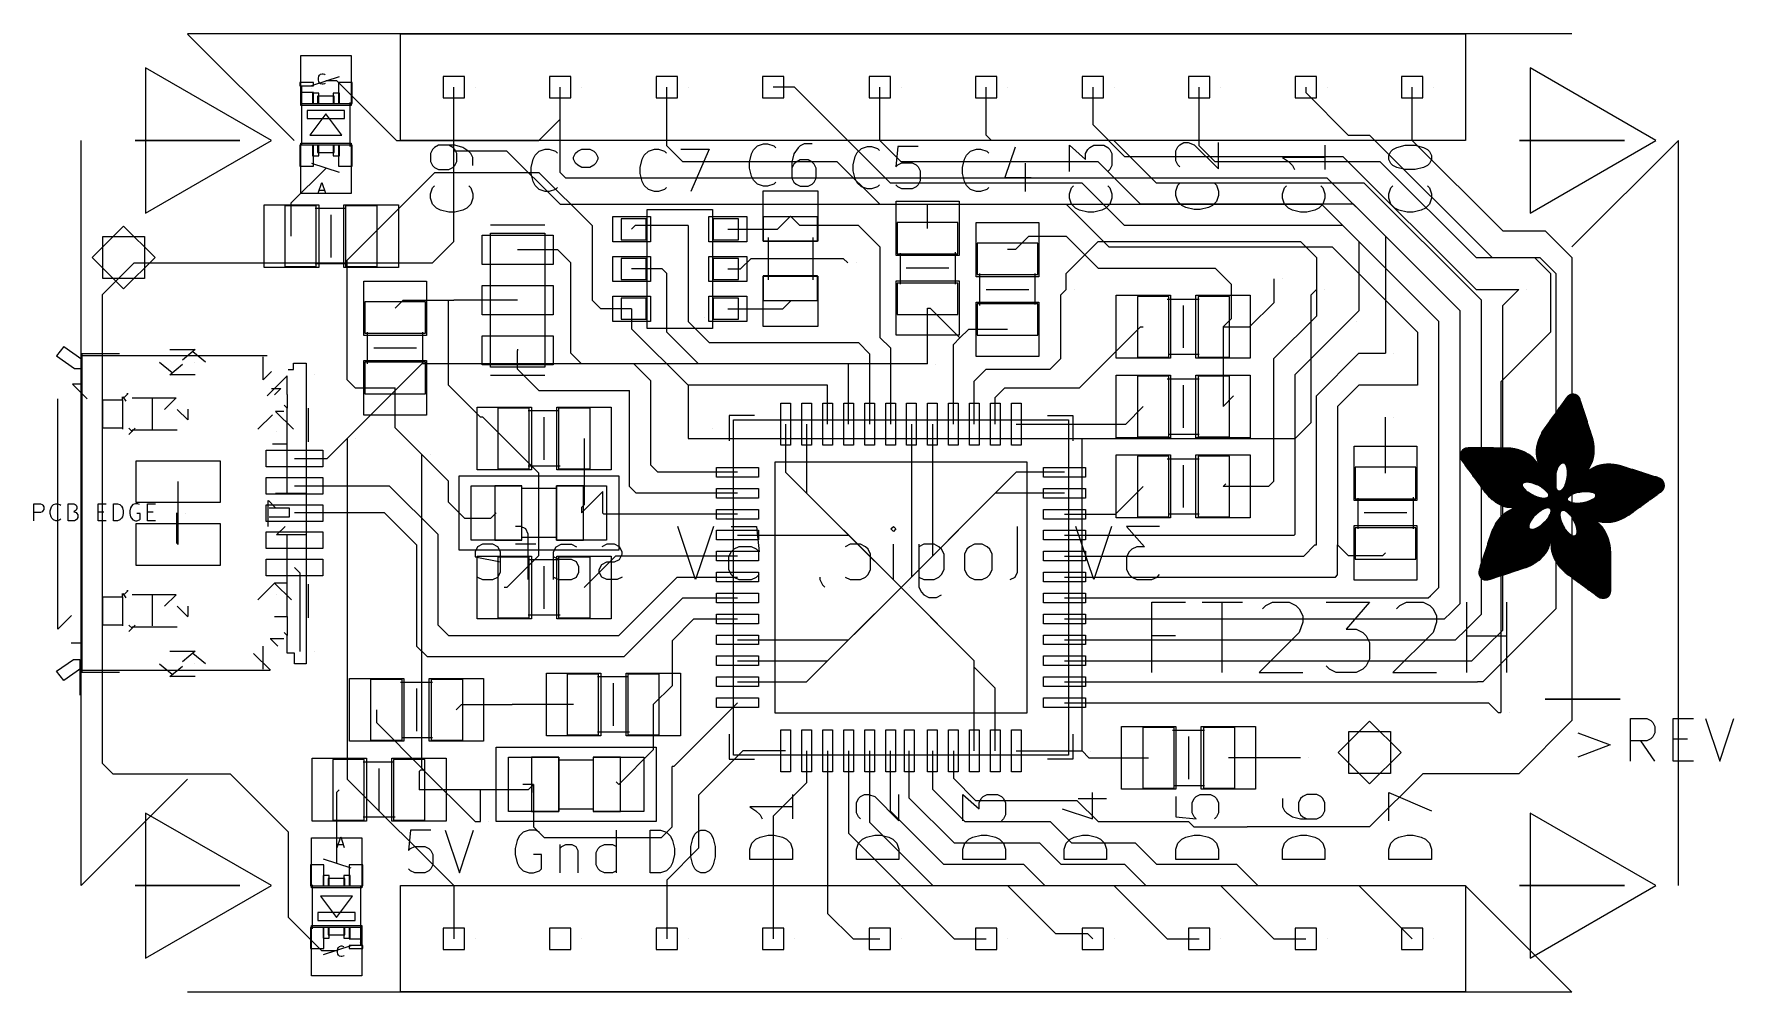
# Model space of a CAD drawing. Extents: x 2.2 to 42.7, y -26.5 to -3.7.
import ezdxf

# ---------------------------------------------------------------- set-up
doc = ezdxf.new("R2010")
doc.units = 0
doc.layers.get('0').update_dxf_attribs({"linetype": 'continuous'})

msp = doc.modelspace()

# ---------------------------------------------------------------- linework, layer by layer
at = {"color": 0}
for points in [[(38.865, -3.678), (34.147, -3.678), (29.43, -3.678), (24.713, -3.678), (19.996, -3.678), (15.279, -3.678), (10.562, -3.678), (5.845, -3.678)], [(8.386, -6.22), (5.846, -3.68)], [(10.925, -6.218), (10.925, -3.678)], [(10.925, -3.678), (15.158, -3.678), (19.391, -3.678), (23.625, -3.678), (27.858, -3.678), (32.091, -3.678), (36.325, -3.678)], [(36.325, -3.678), (36.325, -6.218)], [(7.845, -6.22), (4.847, -4.489), (4.847, -7.951), (7.845, -6.22)], [(8.847, -4.839), (8.522, -4.839)], [(8.522, -4.839), (8.522, -4.912)], [(9.464, -4.704), (8.8, -4.914)], [(8.847, -4.912), (8.847, -4.839)], [(9.126, -4.856), (9.114, -4.869), (9.078, -4.879), (9.055, -4.879), (9.017, -4.869), (8.994, -4.844), (8.981, -4.821), (8.969, -4.773), (8.969, -4.735), (8.981, -4.686), (8.994, -4.663), (9.017, -4.638), (9.055, -4.625), (9.078, -4.625), (9.114, -4.638), (9.126, -4.651)], [(9.147, -4.788), (9.401, -4.788)], [(9.401, -4.788), (10.831, -6.218)], [(9.771, -4.839), (9.446, -4.839)], [(9.446, -4.839), (9.446, -5.339)], [(9.771, -5.339), (9.771, -4.839)], [(12.449, -4.694), (11.941, -4.694)], [(11.941, -4.694), (11.941, -5.202)], [(12.449, -5.202), (12.449, -4.694)], [(14.989, -4.694), (14.481, -4.694)], [(14.481, -4.694), (14.481, -5.202)], [(14.989, -5.202), (14.989, -4.694)], [(17.529, -4.694), (17.021, -4.694)], [(17.021, -4.694), (17.021, -5.202)], [(17.529, -5.202), (17.529, -4.694)], [(20.069, -4.694), (19.561, -4.694)], [(19.561, -4.694), (19.561, -5.202)], [(20.069, -5.202), (20.069, -4.694)], [(22.609, -4.694), (22.101, -4.694)], [(22.101, -4.694), (22.101, -5.202)], [(22.609, -5.202), (22.609, -4.694)], [(25.149, -4.694), (24.641, -4.694)], [(24.641, -4.694), (24.641, -5.202)], [(25.149, -5.202), (25.149, -4.694)], [(27.689, -4.694), (27.181, -4.694)], [(27.181, -4.694), (27.181, -5.202)], [(27.689, -5.202), (27.689, -4.694)], [(30.229, -4.694), (29.721, -4.694)], [(29.721, -4.694), (29.721, -5.202)], [(30.229, -5.202), (30.229, -4.694)], [(32.769, -4.694), (32.261, -4.694)], [(32.261, -4.694), (32.261, -5.202)], [(32.769, -5.202), (32.769, -4.694)], [(35.309, -4.694), (34.801, -4.694)], [(34.801, -4.694), (34.801, -5.202)], [(35.309, -5.202), (35.309, -4.694)], [(40.865, -6.22), (37.867, -4.489), (37.867, -7.951), (40.865, -6.22)], [(8.522, -4.912), (8.847, -4.912)], [(8.847, -5.075), (8.547, -5.075)], [(8.547, -5.075), (8.547, -5.339)], [(8.572, -6.335), (8.572, -4.912)], [(8.8, -4.99), (8.8, -4.99)], [(8.974, -5.088), (8.824, -5.088)], [(8.824, -5.088), (8.824, -5.339)], [(8.847, -5.339), (8.847, -5.075)], [(9.345, -5.164), (8.948, -5.164)], [(8.948, -5.164), (8.948, -5.339)], [(8.974, -5.339), (8.974, -5.088)], [(9.469, -5.088), (9.319, -5.088)], [(9.319, -5.088), (9.319, -5.339)], [(9.345, -5.339), (9.345, -5.164)], [(9.469, -5.339), (9.469, -5.088)], [(11.941, -5.202), (12.449, -5.202)], [(12.195, -6.472), (12.195, -4.948)], [(12.704, -4.95), (12.704, -4.95)], [(12.704, -4.95), (12.704, -4.95)], [(14.481, -5.202), (14.989, -5.202)], [(14.735, -6.98), (14.735, -4.948)], [(14.735, -5.71), (14.735, -4.948)], [(15.244, -4.95), (15.244, -4.95)], [(15.244, -4.95), (15.244, -4.95)], [(17.021, -5.202), (17.529, -5.202)], [(17.275, -6.345), (17.275, -4.948)], [(17.784, -4.95), (17.784, -4.95)], [(17.784, -4.95), (17.784, -4.95)], [(19.561, -5.202), (20.069, -5.202)], [(20.323, -4.948), (19.815, -4.948)], [(22.609, -7.234), (20.323, -4.948)], [(20.324, -4.95), (20.324, -4.95)], [(20.324, -4.95), (20.324, -4.95)], [(22.101, -5.202), (22.609, -5.202)], [(22.355, -6.218), (22.355, -4.948)], [(22.864, -4.95), (22.864, -4.95)], [(22.864, -4.95), (22.864, -4.95)], [(24.641, -5.202), (25.149, -5.202)], [(24.895, -6.091), (24.895, -4.948)], [(25.404, -4.95), (25.404, -4.95)], [(25.404, -4.95), (25.404, -4.95)], [(27.181, -5.202), (27.689, -5.202)], [(27.435, -4.948), (27.435, -5.837)], [(27.944, -4.95), (27.944, -4.95)], [(27.944, -4.95), (27.944, -4.95)], [(29.721, -5.202), (30.229, -5.202)], [(29.975, -6.345), (29.975, -4.948)], [(30.484, -4.95), (30.484, -4.95)], [(30.484, -4.95), (30.484, -4.95)], [(32.261, -5.202), (32.769, -5.202)], [(32.515, -4.948), (32.515, -5.075)], [(32.515, -5.075), (33.531, -6.091)], [(33.024, -4.95), (33.024, -4.95)], [(33.024, -4.95), (33.024, -4.95)], [(34.801, -5.202), (35.309, -5.202)], [(35.055, -6.218), (35.055, -4.948)], [(35.564, -4.95), (35.564, -4.95)], [(35.564, -4.95), (35.564, -4.95)], [(8.547, -5.339), (8.847, -5.339)], [(9.591, -5.507), (8.702, -5.507)], [(8.702, -5.507), (8.702, -5.697)], [(9.147, -5.583), (8.766, -6.091)], [(8.824, -5.339), (8.974, -5.339)], [(8.948, -5.339), (9.345, -5.339)], [(9.528, -6.091), (9.147, -5.583)], [(9.319, -5.339), (9.469, -5.339)], [(9.446, -5.339), (9.771, -5.339)], [(9.591, -5.697), (9.591, -5.507)], [(9.721, -5.314), (9.721, -6.36)], [(8.702, -5.697), (9.591, -5.697)], [(14.227, -6.218), (14.735, -5.71)], [(27.435, -5.837), (28.197, -6.599)], [(3.305, -6.218), (3.305, -10.663), (3.305, -15.108), (3.305, -19.553), (3.305, -23.998)], [(7.096, -6.22), (4.597, -6.22), (7.096, -6.22)], [(7.096, -6.22), (4.597, -6.22), (7.096, -6.22)], [(6.845, -6.22), (4.848, -6.22), (6.845, -6.22)], [(6.845, -6.22), (4.848, -6.22), (6.845, -6.22)], [(6.845, -6.22), (4.848, -6.22), (6.845, -6.22)], [(6.845, -6.22), (4.848, -6.22), (6.845, -6.22)], [(8.847, -6.335), (8.522, -6.335)], [(8.522, -6.335), (8.522, -6.835)], [(8.766, -6.091), (9.528, -6.091)], [(8.974, -6.335), (8.824, -6.335)], [(8.824, -6.335), (8.824, -6.586)], [(8.847, -6.835), (8.847, -6.335)], [(9.345, -6.335), (8.948, -6.335)], [(8.948, -6.335), (8.948, -6.51)], [(8.974, -6.586), (8.974, -6.335)], [(9.469, -6.335), (9.319, -6.335)], [(9.319, -6.335), (9.319, -6.586)], [(9.345, -6.51), (9.345, -6.335)], [(9.771, -6.335), (9.446, -6.335)], [(9.446, -6.335), (9.446, -6.835)], [(9.469, -6.586), (9.469, -6.335)], [(9.771, -6.835), (9.771, -6.335)], [(10.831, -6.218), (14.227, -6.218)], [(36.325, -6.218), (32.091, -6.218), (27.858, -6.218), (23.625, -6.218), (19.391, -6.218), (15.158, -6.218), (10.925, -6.218)], [(12.654, -6.817), (12.654, -6.624), (12.606, -6.528), (12.558, -6.48), (12.413, -6.383), (12.22, -6.332), (11.831, -6.332), (11.735, -6.383), (11.687, -6.431), (11.638, -6.528), (11.638, -6.721), (11.687, -6.817), (11.735, -6.866), (11.831, -6.914), (12.075, -6.914), (12.172, -6.866), (12.22, -6.817), (12.268, -6.721), (12.268, -6.528), (12.22, -6.431), (12.172, -6.383), (12.075, -6.332)], [(13.465, -6.472), (12.195, -6.472)], [(12.195, -8.631), (12.195, -6.472)], [(13.465, -6.472), (14.735, -7.742)], [(14.668, -7.343), (14.62, -7.391), (14.475, -7.44), (14.379, -7.44), (14.234, -7.391), (14.138, -7.295), (14.087, -7.198), (14.039, -7.005), (14.039, -6.861), (14.087, -6.665), (14.138, -6.568), (14.234, -6.472), (14.379, -6.424), (14.475, -6.424), (14.62, -6.472), (14.668, -6.52)], [(17.272, -7.343), (17.224, -7.391), (17.079, -7.44), (16.982, -7.44), (16.838, -7.391), (16.741, -7.295), (16.69, -7.198), (16.642, -7.005), (16.642, -6.861), (16.69, -6.665), (16.741, -6.568), (16.838, -6.472), (16.982, -6.424), (17.079, -6.424), (17.224, -6.472), (17.272, -6.52)], [(17.656, -6.726), (17.275, -6.345)], [(17.61, -6.424), (18.288, -6.424), (17.854, -7.44)], [(19.875, -7.216), (19.827, -7.264), (19.682, -7.313), (19.586, -7.313), (19.441, -7.264), (19.345, -7.168), (19.294, -7.071), (19.246, -6.878), (19.246, -6.734), (19.294, -6.538), (19.345, -6.441), (19.441, -6.345), (19.586, -6.297), (19.682, -6.297), (19.827, -6.345), (19.875, -6.393)], [(20.747, -6.297), (20.554, -6.297), (20.457, -6.345), (20.409, -6.393), (20.31, -6.538), (20.262, -6.734), (20.262, -7.12), (20.31, -7.216), (20.361, -7.264), (20.457, -7.313), (20.65, -7.313), (20.747, -7.264), (20.795, -7.216), (20.843, -7.12), (20.843, -6.878), (20.795, -6.782), (20.747, -6.734), (20.65, -6.685), (20.457, -6.685), (20.361, -6.734), (20.31, -6.782), (20.262, -6.878)], [(22.352, -7.28), (22.304, -7.328), (22.159, -7.376), (22.062, -7.376), (21.918, -7.328), (21.821, -7.231), (21.77, -7.135), (21.722, -6.942), (21.722, -6.797), (21.77, -6.601), (21.821, -6.505), (21.918, -6.408), (22.062, -6.36), (22.159, -6.36), (22.304, -6.408), (22.352, -6.457)], [(22.863, -6.726), (22.355, -6.218)], [(23.271, -6.36), (22.786, -6.36), (22.738, -6.845), (22.786, -6.797), (22.885, -6.749), (23.127, -6.749), (23.223, -6.797), (23.271, -6.845), (23.32, -6.942), (23.32, -7.183), (23.271, -7.28), (23.223, -7.328), (23.127, -7.376), (22.885, -7.376), (22.786, -7.328), (22.738, -7.28)], [(24.956, -7.343), (24.907, -7.391), (24.762, -7.44), (24.666, -7.44), (24.521, -7.391), (24.425, -7.295), (24.374, -7.198), (24.326, -7.005), (24.326, -6.861), (24.374, -6.665), (24.425, -6.568), (24.521, -6.472), (24.666, -6.424), (24.762, -6.424), (24.907, -6.472), (24.956, -6.52)], [(25.022, -6.218), (24.895, -6.091)], [(27.943, -6.218), (25.022, -6.218)], [(25.585, -6.375), (25.342, -7.102), (25.971, -7.102)], [(26.878, -6.962), (26.878, -6.332), (27.267, -6.673), (27.267, -6.528), (27.315, -6.431), (27.363, -6.383), (27.46, -6.332), (27.701, -6.332), (27.798, -6.383), (27.846, -6.431), (27.894, -6.528), (27.894, -6.817), (27.846, -6.914), (27.798, -6.962)], [(28.959, -7.234), (27.943, -6.218)], [(29.515, -6.85), (29.467, -6.802), (29.418, -6.706), (29.418, -6.464), (29.467, -6.368), (29.515, -6.32), (29.611, -6.269), (29.708, -6.269), (29.855, -6.32), (30.434, -6.899), (30.434, -6.269)], [(30.356, -6.726), (29.975, -6.345)], [(32.974, -6.332), (32.974, -6.914)], [(33.531, -6.091), (34.039, -6.091)], [(34.039, -6.091), (36.96, -9.012)], [(35.055, -6.218), (37.214, -8.377)], [(40.116, -6.22), (37.617, -6.22), (40.116, -6.22)], [(40.116, -6.22), (37.617, -6.22), (40.116, -6.22)], [(39.865, -6.22), (37.868, -6.22), (39.865, -6.22)], [(39.865, -6.22), (37.868, -6.22), (39.865, -6.22)], [(39.865, -6.22), (37.868, -6.22), (39.865, -6.22)], [(39.865, -6.22), (37.868, -6.22), (39.865, -6.22)], [(38.866, -8.76), (41.406, -6.22)], [(41.405, -23.998), (41.405, -19.553), (41.405, -15.108), (41.405, -10.663), (41.405, -6.218)], [(8.321, -7.711), (9.147, -6.888)], [(8.522, -6.835), (8.847, -6.835)], [(8.8, -6.763), (9.464, -6.973)], [(8.824, -6.586), (8.974, -6.586)], [(8.948, -6.51), (9.345, -6.51)], [(9.319, -6.586), (9.469, -6.586)], [(9.446, -6.835), (9.771, -6.835)], [(21.339, -6.726), (17.656, -6.726)], [(21.339, -6.726), (22.355, -7.742)], [(27.562, -6.726), (22.863, -6.726)], [(25.827, -6.764), (25.827, -7.44)], [(28.578, -7.742), (27.562, -6.726)], [(28.197, -6.599), (30.8, -6.599), (33.404, -6.599)], [(34.293, -6.726), (30.356, -6.726)], [(32.974, -6.624), (31.958, -6.624), (32.103, -6.721), (32.2, -6.817), (32.248, -6.914)], [(33.404, -6.599), (36.579, -9.774)], [(34.293, -6.726), (36.579, -9.012)], [(8.964, -7.478), (9.047, -7.224), (9.134, -7.478)], [(11.748, -6.98), (10.223, -8.504)], [(11.748, -6.98), (14.227, -6.98)], [(14.227, -6.98), (15.497, -8.25)], [(14.862, -7.107), (14.735, -6.98)], [(14.862, -7.107), (19.402, -7.107), (23.942, -7.107), (28.482, -7.107), (33.023, -7.107)], [(27.181, -7.234), (22.609, -7.234)], [(28.197, -8.25), (27.181, -7.234)], [(33.912, -7.234), (28.959, -7.234)], [(30.338, -7.236), (30.386, -7.285), (30.434, -7.432), (30.434, -7.529), (30.386, -7.673), (30.29, -7.77), (30.193, -7.818), (30, -7.866), (29.855, -7.866), (29.66, -7.818), (29.563, -7.77), (29.467, -7.673), (29.418, -7.529), (29.418, -7.432), (29.467, -7.285), (29.515, -7.236)], [(33.023, -7.107), (34.42, -8.504)], [(36.706, -10.028), (33.912, -7.234)], [(8.987, -7.407), (9.108, -7.407)], [(12.558, -7.3), (12.606, -7.348), (12.654, -7.496), (12.654, -7.592), (12.606, -7.737), (12.509, -7.833), (12.413, -7.882), (12.22, -7.93), (12.075, -7.93), (11.88, -7.882), (11.783, -7.833), (11.687, -7.737), (11.638, -7.592), (11.638, -7.496), (11.687, -7.348), (11.735, -7.3)], [(27.798, -7.3), (27.846, -7.348), (27.894, -7.496), (27.894, -7.592), (27.846, -7.737), (27.75, -7.833), (27.653, -7.882), (27.46, -7.93), (27.315, -7.93), (27.12, -7.882), (27.023, -7.833), (26.927, -7.737), (26.878, -7.592), (26.878, -7.496), (26.927, -7.348), (26.975, -7.3)], [(32.878, -7.3), (32.926, -7.348), (32.974, -7.496), (32.974, -7.592), (32.926, -7.737), (32.83, -7.833), (32.733, -7.882), (32.54, -7.93), (32.395, -7.93), (32.2, -7.882), (32.103, -7.833), (32.007, -7.737), (31.958, -7.592), (31.958, -7.496), (32.007, -7.348), (32.055, -7.3)], [(35.418, -7.3), (35.466, -7.348), (35.514, -7.496), (35.514, -7.592), (35.466, -7.737), (35.37, -7.833), (35.273, -7.882), (35.08, -7.93), (34.935, -7.93), (34.74, -7.882), (34.643, -7.833), (34.547, -7.737), (34.498, -7.592), (34.498, -7.496), (34.547, -7.348), (34.595, -7.3)], [(8.918, -7.78), (8.169, -7.78)], [(8.169, -7.78), (8.169, -9.228)], [(8.321, -8.504), (8.321, -7.711)], [(9.629, -7.846), (8.893, -7.846)], [(8.918, -9.228), (8.918, -7.78)], [(9.274, -9.012), (9.274, -7.996)], [(10.366, -7.78), (9.614, -7.78)], [(9.614, -7.78), (9.614, -9.228)], [(10.366, -9.228), (10.366, -7.78)], [(14.735, -7.742), (19.275, -7.742), (23.815, -7.742), (28.355, -7.742), (32.896, -7.742)], [(16.787, -8.087), (16.185, -8.087)], [(16.185, -8.087), (16.185, -8.588)], [(16.787, -8.588), (16.787, -8.087)], [(16.805, -7.866), (18.364, -7.866)], [(16.805, -10.709), (16.805, -7.866)], [(18.364, -7.866), (18.364, -10.709)], [(18.984, -8.087), (18.382, -8.087)], [(18.382, -8.087), (18.382, -8.588)], [(18.984, -8.588), (18.984, -8.087)], [(19.578, -8.042), (19.578, -8.623)], [(20.874, -8.042), (19.578, -8.042)], [(19.914, -8.336), (20.226, -8.024)], [(20.452, -8.25), (20.226, -8.024)], [(20.874, -8.623), (20.874, -8.042)], [(22.355, -7.742), (23.498, -7.742)], [(23.498, -8.316), (23.498, -7.742)], [(23.498, -7.742), (26.8, -7.742)], [(26.8, -7.742), (27.816, -8.758)], [(33.658, -7.742), (31.118, -7.742), (28.578, -7.742)], [(32.896, -7.742), (33.785, -8.631)], [(36.198, -10.282), (33.658, -7.742)], [(4.322, -8.264), (3.573, -9.014)], [(4.322, -8.264), (3.573, -9.014)], [(5.072, -9.014), (4.322, -8.264)], [(5.072, -9.014), (4.322, -8.264)], [(9.655, -9.075), (10.223, -8.504)], [(13.071, -8.23), (14.366, -8.23)], [(13.071, -11.626), (13.071, -8.43)], [(13.071, -8.43), (14.366, -8.43)], [(14.366, -8.43), (14.366, -11.626)], [(15.497, -8.25), (15.497, -10.028)], [(16.52, -8.25), (16.436, -8.336)], [(17.783, -8.25), (16.52, -8.25)], [(17.783, -8.25), (17.783, -10.536)], [(18.735, -8.336), (19.914, -8.336)], [(21.847, -8.25), (20.452, -8.25)], [(21.847, -8.25), (22.355, -8.758)], [(22.774, -8.174), (22.774, -8.926)], [(24.221, -8.174), (22.774, -8.174)], [(24.221, -8.926), (24.221, -8.174)], [(25.911, -8.504), (25.59, -8.824)], [(25.911, -8.504), (26.8, -8.504)], [(26.8, -8.504), (27.562, -9.266)], [(33.404, -8.25), (30.8, -8.25), (28.197, -8.25)], [(35.69, -10.536), (33.404, -8.25)], [(34.42, -8.504), (34.42, -11.298)], [(37.214, -8.377), (38.23, -8.377)], [(38.23, -8.377), (38.865, -9.012)], [(11.687, -9.139), (12.195, -8.631)], [(14.676, -8.829), (13.719, -8.829)], [(14.989, -9.139), (14.676, -8.829)], [(16.185, -8.588), (16.787, -8.588)], [(18.382, -8.588), (18.984, -8.588)], [(19.578, -8.623), (20.874, -8.623)], [(19.693, -8.532), (19.693, -9.548)], [(20.759, -8.532), (20.759, -9.548)], [(22.355, -8.758), (22.355, -10.917)], [(22.84, -8.91), (22.84, -9.647)], [(24.155, -8.885), (24.155, -9.647)], [(26.126, -8.669), (24.679, -8.669)], [(24.679, -8.669), (24.679, -9.418)], [(25.59, -8.824), (25.403, -8.824)], [(26.126, -9.418), (26.126, -8.669)], [(26.8, -9.393), (27.562, -8.631)], [(27.562, -8.631), (32.388, -8.631)], [(27.816, -8.758), (30.483, -8.758), (33.15, -8.758)], [(32.388, -8.631), (32.769, -9.012)], [(33.15, -8.758), (35.182, -10.79)], [(33.785, -8.631), (33.785, -10.282)], [(3.573, -9.014), (4.322, -9.763)], [(3.573, -9.014), (4.322, -9.763)], [(4.575, -9.139), (3.813, -9.901)], [(4.322, -9.763), (5.072, -9.014)], [(4.322, -9.763), (5.072, -9.014)], [(4.575, -9.139), (8.131, -9.139), (11.687, -9.139)], [(8.169, -9.228), (8.918, -9.228)], [(9.655, -9.162), (8.893, -9.162)], [(9.614, -9.228), (10.366, -9.228)], [(9.655, -11.933), (9.655, -9.075)], [(14.989, -11.298), (14.989, -9.139)], [(16.787, -9.037), (16.185, -9.037)], [(16.185, -9.037), (16.185, -9.535)], [(17.165, -9.286), (16.436, -9.286)], [(16.787, -9.535), (16.787, -9.037)], [(17.275, -9.393), (17.165, -9.286)], [(18.984, -9.037), (18.382, -9.037)], [(18.382, -9.037), (18.382, -9.535)], [(18.735, -9.286), (19.032, -9.286)], [(18.984, -9.535), (18.984, -9.037)], [(19.032, -9.286), (19.286, -9.032)], [(19.286, -9.032), (21.483, -9.032)], [(20.734, -9.04), (19.718, -9.04)], [(21.483, -9.032), (21.593, -9.139)], [(21.791, -9.141), (21.791, -9.141)], [(21.791, -9.141), (21.791, -9.141)], [(21.791, -9.141), (21.791, -9.141)], [(21.791, -9.141), (21.791, -9.141)], [(22.774, -8.926), (24.221, -8.926)], [(24.006, -9.266), (22.99, -9.266)], [(27.562, -9.266), (30.356, -9.266)], [(30.356, -9.266), (30.737, -9.649)], [(32.769, -9.012), (32.769, -9.774)], [(36.579, -9.012), (38.103, -9.012)], [(36.96, -9.012), (37.976, -9.012)], [(37.976, -9.012), (38.357, -9.393)], [(38.103, -9.012), (38.484, -9.393)], [(38.865, -9.012), (38.865, -12.695), (38.865, -16.378), (38.865, -20.061)], [(16.185, -9.535), (16.787, -9.535)], [(17.275, -10.79), (17.275, -9.393)], [(18.382, -9.535), (18.984, -9.535)], [(19.578, -9.446), (19.578, -10.038)], [(20.874, -9.446), (19.578, -9.446)], [(20.874, -10.038), (20.874, -9.446)], [(22.774, -9.622), (22.774, -10.371)], [(24.221, -9.622), (22.774, -9.622)], [(24.221, -10.371), (24.221, -9.622)], [(24.679, -9.418), (26.126, -9.418)], [(24.745, -10.155), (24.745, -9.393)], [(26.06, -10.13), (26.06, -9.393)], [(26.8, -9.774), (26.8, -9.393)], [(30.737, -9.649), (30.737, -10.472)], [(31.753, -9.52), (31.753, -10.091)], [(31.951, -9.522), (31.951, -9.522)], [(31.951, -9.522), (31.951, -9.522)], [(31.951, -9.522), (31.951, -9.522)], [(31.951, -9.522), (31.951, -9.522)], [(38.357, -9.393), (38.357, -10.79)], [(38.484, -9.393), (38.484, -13.393), (38.484, -17.394)], [(3.813, -9.901), (3.813, -13.626), (3.813, -17.352), (3.813, -21.077)], [(11.521, -10.066), (10.074, -10.066)], [(10.074, -10.066), (10.074, -10.815)], [(10.798, -10.221), (10.988, -10.028)], [(10.988, -10.028), (12.195, -10.028)], [(11.521, -10.815), (11.521, -10.066)], [(12.068, -10.028), (12.195, -10.028)], [(12.068, -12.06), (12.068, -10.028)], [(13.719, -10.028), (12.195, -10.028)], [(12.393, -10.03), (12.393, -10.03)], [(12.393, -10.03), (12.393, -10.03)], [(12.393, -10.03), (12.393, -10.03)], [(12.393, -10.03), (12.393, -10.03)], [(15.497, -10.028), (15.702, -10.236)], [(16.787, -9.985), (16.185, -9.985)], [(16.185, -9.985), (16.185, -10.485)], [(16.787, -10.485), (16.787, -9.985)], [(18.984, -9.985), (18.382, -9.985)], [(18.382, -9.985), (18.382, -10.485)], [(18.984, -10.485), (18.984, -9.985)], [(19.578, -10.038), (20.874, -10.038)], [(20.046, -10.236), (20.226, -10.056)], [(26.126, -10.114), (24.679, -10.114)], [(24.679, -10.114), (24.679, -10.866)], [(24.895, -9.774), (25.911, -9.774)], [(26.126, -10.866), (26.126, -10.114)], [(26.673, -9.901), (26.8, -9.774)], [(26.673, -11.425), (26.673, -9.901)], [(26.998, -9.776), (26.998, -9.776)], [(26.998, -9.776), (26.998, -9.776)], [(26.998, -9.776), (26.998, -9.776)], [(26.998, -9.776), (26.998, -9.776)], [(29.253, -9.939), (28.501, -9.939)], [(28.501, -9.939), (28.501, -11.387)], [(29.213, -10.005), (29.975, -10.005)], [(29.253, -11.387), (29.253, -9.939)], [(30.698, -9.939), (29.949, -9.939)], [(29.949, -9.939), (29.949, -11.387)], [(30.698, -11.387), (30.698, -9.939)], [(31.178, -10.663), (31.753, -10.091)], [(32.642, -9.901), (32.769, -9.774)], [(32.642, -12.949), (32.642, -9.901)], [(32.769, -9.774), (32.769, -10.409)], [(32.967, -9.776), (32.967, -9.776)], [(32.967, -9.776), (32.967, -9.776)], [(32.967, -9.776), (32.967, -9.776)], [(32.967, -9.776), (32.967, -9.776)], [(36.579, -9.774), (37.595, -9.774)], [(36.706, -17.521), (36.706, -13.774), (36.706, -10.028)], [(37.214, -10.155), (37.595, -9.774)], [(37.793, -9.776), (37.793, -9.776)], [(37.793, -9.776), (37.793, -9.776)], [(37.793, -9.776), (37.793, -9.776)], [(37.793, -9.776), (37.793, -9.776)], [(16.436, -10.236), (15.702, -10.236)], [(16.185, -10.485), (16.787, -10.485)], [(16.436, -10.236), (16.436, -10.716)], [(17.783, -10.536), (18.291, -11.044)], [(18.183, -10.436), (18.183, -10.436)], [(18.382, -10.485), (18.984, -10.485)], [(18.735, -10.236), (20.046, -10.236)], [(22.774, -10.371), (24.221, -10.371)], [(23.498, -11.552), (23.498, -10.218)], [(23.498, -10.218), (23.558, -10.218)], [(23.558, -10.218), (24.27, -10.93)], [(29.594, -10.155), (29.594, -11.171)], [(30.737, -10.472), (30.544, -10.663)], [(31.753, -11.425), (32.769, -10.409)], [(32.261, -11.806), (33.531, -10.536)], [(33.785, -10.282), (33.531, -10.536)], [(33.729, -10.538), (33.729, -10.538)], [(33.729, -10.538), (33.729, -10.538)], [(33.729, -10.538), (33.729, -10.538)], [(33.729, -10.538), (33.729, -10.538)], [(35.69, -16.886), (35.69, -13.711), (35.69, -10.536)], [(36.198, -17.267), (36.198, -13.774), (36.198, -10.282)], [(37.214, -17.902), (37.214, -14.028), (37.214, -10.155)], [(10.074, -10.815), (11.521, -10.815)], [(10.14, -11.552), (10.14, -10.79)], [(11.455, -11.527), (11.455, -10.79)], [(16.436, -10.716), (17.783, -12.06)], [(18.364, -10.709), (16.805, -10.709)], [(18.037, -11.552), (17.275, -10.79)], [(22.355, -10.917), (22.609, -11.171)], [(24.27, -10.93), (24.112, -11.087)], [(24.473, -10.726), (24.27, -10.93)], [(25.403, -10.726), (24.473, -10.726)], [(24.679, -10.866), (26.126, -10.866)], [(27.117, -12.123), (28.578, -10.663)], [(28.578, -10.663), (28.641, -10.663)], [(30.544, -10.663), (31.178, -10.663)], [(30.544, -10.663), (30.544, -12.568)], [(35.182, -10.79), (35.182, -12.06)], [(38.357, -10.79), (37.168, -11.979)], [(2.898, -11.135), (2.723, -11.359)], [(2.898, -11.135), (3.325, -11.435)], [(4.224, -11.308), (3.325, -11.308)], [(3.325, -11.308), (3.325, -15.108), (3.325, -18.908)], [(5.423, -11.209), (6.025, -11.209)], [(6.027, -11.211), (5.727, -11.46)], [(6.276, -11.511), (5.976, -11.262)], [(10.29, -11.171), (11.306, -11.171)], [(13.719, -11.196), (13.719, -11.229)], [(13.719, -11.679), (13.719, -11.229)], [(15.243, -11.552), (14.989, -11.298)], [(18.291, -11.044), (21.847, -11.044)], [(21.847, -11.044), (22.111, -11.311)], [(22.111, -11.311), (22.111, -12.987)], [(22.609, -11.171), (22.609, -12.982)], [(24.112, -12.987), (24.112, -11.087)], [(29.238, -11.321), (29.975, -11.321)], [(32.769, -12.314), (33.785, -11.298)], [(33.785, -11.298), (34.42, -11.298)], [(34.618, -11.3), (34.618, -11.3)], [(34.618, -11.3), (34.618, -11.3)], [(34.618, -11.3), (34.618, -11.3)], [(34.618, -11.3), (34.618, -11.3)], [(2.723, -11.359), (3.15, -11.659)], [(3.15, -11.659), (3.325, -11.659)], [(7.747, -11.359), (3.325, -11.359)], [(3.325, -11.359), (3.325, -11.435)], [(3.325, -11.435), (3.325, -11.659)], [(3.325, -11.659), (3.325, -12.035)], [(5.176, -11.511), (5.476, -11.76)], [(5.425, -11.81), (5.724, -11.561)], [(6.024, -11.511), (6.024, -11.511)], [(6.024, -11.511), (6.024, -11.511)], [(7.645, -11.384), (7.645, -11.933)], [(7.848, -11.734), (7.647, -11.935)], [(8.247, -11.684), (8.372, -11.684)], [(8.372, -11.684), (8.372, -11.534)], [(8.372, -11.534), (8.672, -11.534)], [(8.672, -11.534), (8.672, -14.633)], [(11.433, -11.552), (9.655, -13.33)], [(11.521, -11.511), (10.074, -11.511)], [(10.074, -11.511), (10.074, -12.263)], [(23.498, -11.552), (19.476, -11.552), (15.454, -11.552), (11.433, -11.552)], [(11.521, -12.263), (11.521, -11.511)], [(14.366, -11.626), (13.071, -11.626)], [(14.227, -12.187), (13.719, -11.679)], [(16.487, -11.552), (15.243, -11.552)], [(16.894, -11.958), (16.487, -11.552)], [(21.61, -11.552), (18.037, -11.552)], [(21.61, -12.987), (21.61, -11.552)], [(23.696, -11.554), (23.696, -11.554)], [(23.696, -11.554), (23.696, -11.554)], [(23.696, -11.554), (23.696, -11.554)], [(23.696, -11.554), (23.696, -11.554)], [(24.61, -11.963), (24.895, -11.679)], [(24.895, -11.679), (26.419, -11.679)], [(26.419, -11.679), (26.673, -11.425)], [(28.501, -11.387), (29.253, -11.387)], [(29.949, -11.387), (30.698, -11.387)], [(31.753, -14.346), (31.753, -11.425)], [(3.325, -12.035), (3.099, -12.035)], [(3.451, -12.387), (3.101, -12.036)], [(3.325, -12.035), (3.325, -15.121), (3.325, -18.207)], [(6.025, -11.808), (5.423, -11.808)], [(7.749, -12.311), (8.224, -11.836)], [(7.846, -12.134), (8.072, -12.134)], [(8.074, -12.135), (7.924, -12.285)], [(8.222, -12.283), (8.222, -11.834)], [(8.873, -11.81), (8.873, -11.81)], [(8.873, -11.81), (8.873, -11.81)], [(9.655, -11.933), (9.842, -12.123)], [(9.842, -12.123), (10.798, -12.123)], [(10.798, -13.076), (10.798, -12.123)], [(12.83, -12.822), (12.068, -12.06)], [(14.366, -11.826), (13.071, -11.826)], [(16.894, -13.965), (16.894, -11.958)], [(17.783, -12.06), (17.783, -13.33)], [(21.112, -12.06), (17.783, -12.06)], [(21.112, -12.987), (21.112, -12.06)], [(24.61, -12.987), (24.61, -11.963)], [(25.11, -12.352), (25.339, -12.123)], [(25.339, -12.123), (27.117, -12.123)], [(29.253, -11.844), (28.501, -11.844)], [(28.501, -11.844), (28.501, -13.292)], [(29.213, -11.91), (29.975, -11.91)], [(29.253, -13.292), (29.253, -11.844)], [(29.594, -12.06), (29.594, -13.076)], [(30.698, -11.844), (29.949, -11.844)], [(29.949, -11.844), (29.949, -13.292)], [(30.698, -13.292), (30.698, -11.844)], [(32.261, -15.616), (32.261, -11.806)], [(33.785, -12.06), (33.277, -12.568)], [(35.182, -12.06), (33.785, -12.06)], [(37.168, -11.979), (37.168, -15.923), (37.168, -19.868)], [(2.748, -12.385), (2.748, -15.133), (2.748, -17.882)], [(3.823, -13.084), (3.823, -12.41)], [(3.823, -12.41), (4.298, -12.41)], [(4.298, -12.41), (4.298, -12.334)], [(4.298, -12.41), (4.298, -13.109)], [(4.3, -12.336), (4.376, -12.438)], [(4.427, -12.26), (4.325, -12.362)], [(4.399, -12.258), (4.425, -12.258)], [(4.524, -12.36), (4.999, -12.36)], [(4.999, -12.36), (5.573, -12.36)], [(4.999, -12.36), (4.999, -13.109)], [(5.575, -12.362), (5.3, -12.636)], [(8.224, -12.61), (8.148, -12.534)], [(8.222, -12.283), (8.222, -12.609)], [(10.074, -12.263), (11.521, -12.263)], [(14.227, -12.187), (16.386, -12.187)], [(16.386, -14.473), (16.386, -12.187)], [(25.11, -12.987), (25.11, -12.352)], [(28.224, -12.987), (28.641, -12.568)], [(30.797, -12.314), (30.544, -12.568)], [(32.769, -15.87), (32.769, -12.314)], [(33.277, -12.568), (33.277, -15.87)], [(39.119, -12.565), (38.585, -12.565)], [(38.585, -12.565), (38.585, -12.573)], [(39.111, -12.55), (38.593, -12.55)], [(38.593, -12.55), (38.593, -12.558)], [(39.119, -12.558), (38.593, -12.558)], [(38.593, -12.558), (38.593, -12.565)], [(38.593, -12.558), (39.111, -12.558)], [(38.593, -12.565), (39.119, -12.565)], [(39.111, -12.543), (38.6, -12.543)], [(38.6, -12.543), (38.6, -12.55)], [(38.6, -12.55), (39.111, -12.55)], [(39.111, -12.535), (38.608, -12.535)], [(38.608, -12.535), (38.608, -12.543)], [(38.608, -12.543), (39.111, -12.543)], [(39.103, -12.52), (38.616, -12.52)], [(38.616, -12.52), (38.616, -12.527)], [(39.103, -12.527), (38.616, -12.527)], [(38.616, -12.527), (38.616, -12.535)], [(38.616, -12.527), (39.103, -12.527)], [(38.616, -12.535), (39.103, -12.535)], [(39.103, -12.512), (38.623, -12.512)], [(38.623, -12.512), (38.623, -12.52)], [(38.623, -12.52), (39.103, -12.52)], [(39.096, -12.504), (38.631, -12.504)], [(38.631, -12.504), (38.631, -12.512)], [(38.631, -12.512), (39.096, -12.512)], [(39.096, -12.489), (38.638, -12.489)], [(38.638, -12.489), (38.638, -12.497)], [(39.096, -12.497), (38.638, -12.497)], [(38.638, -12.497), (38.638, -12.504)], [(38.638, -12.497), (39.096, -12.497)], [(38.638, -12.504), (39.096, -12.504)], [(39.088, -12.482), (38.646, -12.482)], [(38.646, -12.482), (38.646, -12.489)], [(38.646, -12.489), (39.088, -12.489)], [(39.088, -12.466), (38.654, -12.466)], [(38.654, -12.466), (38.654, -12.474)], [(39.088, -12.474), (38.654, -12.474)], [(38.654, -12.474), (38.654, -12.482)], [(38.654, -12.474), (39.088, -12.474)], [(38.654, -12.482), (39.088, -12.482)], [(39.08, -12.459), (38.661, -12.459)], [(38.661, -12.459), (38.661, -12.466)], [(38.661, -12.466), (39.08, -12.466)], [(39.08, -12.451), (38.669, -12.451)], [(38.669, -12.451), (38.669, -12.459)], [(38.669, -12.459), (39.08, -12.459)], [(39.073, -12.436), (38.677, -12.436)], [(38.677, -12.436), (38.677, -12.443)], [(39.08, -12.443), (38.677, -12.443)], [(38.677, -12.443), (38.677, -12.451)], [(38.677, -12.443), (39.073, -12.443)], [(38.677, -12.451), (39.08, -12.451)], [(39.073, -12.428), (38.684, -12.428)], [(38.684, -12.428), (38.684, -12.436)], [(38.684, -12.436), (39.073, -12.436)], [(39.065, -12.413), (38.692, -12.413)], [(38.692, -12.413), (38.692, -12.421)], [(39.073, -12.421), (38.692, -12.421)], [(38.692, -12.421), (38.692, -12.428)], [(38.692, -12.421), (39.065, -12.421)], [(38.692, -12.428), (39.073, -12.428)], [(39.065, -12.405), (38.699, -12.405)], [(38.699, -12.405), (38.699, -12.413)], [(38.699, -12.413), (39.065, -12.413)], [(39.058, -12.398), (38.707, -12.398)], [(38.707, -12.398), (38.707, -12.405)], [(38.707, -12.405), (39.058, -12.405)], [(39.058, -12.383), (38.715, -12.383)], [(38.715, -12.383), (38.715, -12.39)], [(39.058, -12.39), (38.715, -12.39)], [(38.715, -12.39), (38.715, -12.398)], [(38.715, -12.39), (39.058, -12.39)], [(38.715, -12.398), (39.058, -12.398)], [(39.05, -12.375), (38.722, -12.375)], [(38.722, -12.375), (38.722, -12.383)], [(38.722, -12.383), (39.05, -12.383)], [(39.05, -12.367), (38.73, -12.367)], [(38.73, -12.367), (38.73, -12.375)], [(38.73, -12.375), (39.05, -12.375)], [(39.042, -12.36), (38.738, -12.36)], [(38.738, -12.36), (38.738, -12.367)], [(38.738, -12.367), (39.042, -12.367)], [(39.035, -12.344), (38.745, -12.344)], [(38.745, -12.344), (38.745, -12.352)], [(39.035, -12.352), (38.745, -12.352)], [(38.745, -12.352), (38.745, -12.36)], [(38.745, -12.352), (39.035, -12.352)], [(38.745, -12.36), (39.035, -12.36)], [(39.027, -12.337), (38.753, -12.337)], [(38.753, -12.337), (38.753, -12.344)], [(38.753, -12.344), (39.027, -12.344)], [(39.019, -12.329), (38.76, -12.329)], [(38.76, -12.329), (38.76, -12.337)], [(38.76, -12.337), (39.019, -12.337)], [(39.012, -12.322), (38.768, -12.322)], [(38.768, -12.322), (38.768, -12.329)], [(38.768, -12.329), (39.012, -12.329)], [(39.004, -12.314), (38.776, -12.314)], [(38.776, -12.314), (38.776, -12.322)], [(38.776, -12.322), (39.004, -12.322)], [(38.997, -12.306), (38.791, -12.306)], [(38.791, -12.306), (38.791, -12.314)], [(38.791, -12.314), (38.997, -12.314)], [(38.981, -12.299), (38.798, -12.299)], [(38.798, -12.299), (38.798, -12.306)], [(38.798, -12.306), (38.981, -12.306)], [(38.966, -12.291), (38.814, -12.291)], [(38.814, -12.291), (38.814, -12.299)], [(38.814, -12.299), (38.966, -12.299)], [(38.951, -12.283), (38.829, -12.283)], [(38.829, -12.283), (38.829, -12.291)], [(38.829, -12.291), (38.951, -12.291)], [(38.913, -12.276), (38.852, -12.276)], [(38.852, -12.276), (38.852, -12.283)], [(38.852, -12.283), (38.913, -12.283)], [(38.913, -12.283), (38.913, -12.276)], [(38.951, -12.291), (38.951, -12.283)], [(38.966, -12.299), (38.966, -12.291)], [(38.981, -12.306), (38.981, -12.299)], [(38.997, -12.314), (38.997, -12.306)], [(39.004, -12.322), (39.004, -12.314)], [(39.012, -12.329), (39.012, -12.322)], [(39.019, -12.337), (39.019, -12.329)], [(39.027, -12.344), (39.027, -12.337)], [(39.035, -12.352), (39.035, -12.344)], [(39.035, -12.36), (39.035, -12.352)], [(39.042, -12.367), (39.042, -12.36)], [(39.05, -12.375), (39.05, -12.367)], [(39.05, -12.383), (39.05, -12.375)], [(39.058, -12.39), (39.058, -12.383)], [(39.058, -12.398), (39.058, -12.39)], [(39.058, -12.405), (39.058, -12.398)], [(39.065, -12.413), (39.065, -12.405)], [(39.065, -12.421), (39.065, -12.413)], [(39.073, -12.428), (39.073, -12.421)], [(39.073, -12.436), (39.073, -12.428)], [(39.073, -12.443), (39.073, -12.436)], [(39.08, -12.451), (39.08, -12.443)], [(39.08, -12.459), (39.08, -12.451)], [(39.08, -12.466), (39.08, -12.459)], [(39.088, -12.474), (39.088, -12.466)], [(39.088, -12.482), (39.088, -12.474)], [(39.088, -12.489), (39.088, -12.482)], [(39.096, -12.497), (39.096, -12.489)], [(39.096, -12.504), (39.096, -12.497)], [(39.096, -12.512), (39.096, -12.504)], [(39.103, -12.52), (39.103, -12.512)], [(39.103, -12.527), (39.103, -12.52)], [(39.103, -12.535), (39.103, -12.527)], [(39.111, -12.543), (39.111, -12.535)], [(39.111, -12.55), (39.111, -12.543)], [(39.111, -12.558), (39.111, -12.55)], [(39.119, -12.565), (39.119, -12.558)], [(39.119, -12.573), (39.119, -12.565)], [(5.851, -12.887), (5.6, -12.636)], [(5.85, -12.634), (5.85, -12.885)], [(7.873, -12.763), (7.525, -13.111)], [(8.146, -12.685), (7.945, -12.685)], [(8.371, -13.111), (7.947, -12.687)], [(8.222, -13.459), (8.222, -12.609)], [(8.722, -12.609), (8.722, -13.409)], [(12.893, -12.822), (12.83, -12.822)], [(12.893, -12.822), (13.401, -13.33)], [(13.998, -12.606), (13.249, -12.606)], [(13.249, -12.606), (13.249, -14.054)], [(14.709, -12.672), (13.973, -12.672)], [(13.998, -14.054), (13.998, -12.606)], [(14.354, -13.838), (14.354, -12.822)], [(15.446, -12.606), (14.694, -12.606)], [(14.694, -12.606), (14.694, -14.054)], [(15.446, -14.054), (15.446, -12.606)], [(19.365, -12.786), (18.763, -12.786)], [(18.763, -12.786), (18.763, -13.388)], [(18.865, -12.888), (22.863, -12.888), (26.86, -12.888)], [(18.865, -20.884), (18.865, -16.886), (18.865, -12.888)], [(26.36, -12.786), (26.962, -12.786)], [(26.86, -12.888), (26.86, -16.886), (26.86, -20.884)], [(26.962, -12.786), (26.962, -13.388)], [(32.261, -13.33), (32.642, -12.949)], [(34.42, -14.158), (34.42, -12.822)], [(34.618, -12.824), (34.618, -12.824)], [(34.618, -12.824), (34.618, -12.824)], [(34.618, -12.824), (34.618, -12.824)], [(34.618, -12.824), (34.618, -12.824)], [(39.248, -12.969), (38.296, -12.969)], [(38.296, -12.969), (38.296, -12.977)], [(39.24, -12.954), (38.303, -12.954)], [(38.303, -12.954), (38.303, -12.962)], [(39.248, -12.962), (38.303, -12.962)], [(38.303, -12.962), (38.303, -12.969)], [(38.303, -12.962), (39.24, -12.962)], [(38.303, -12.969), (39.248, -12.969)], [(39.24, -12.946), (38.311, -12.946)], [(38.311, -12.946), (38.311, -12.954)], [(38.311, -12.954), (39.24, -12.954)], [(39.24, -12.939), (38.318, -12.939)], [(38.318, -12.939), (38.318, -12.946)], [(38.318, -12.946), (39.24, -12.946)], [(39.233, -12.924), (38.326, -12.924)], [(38.326, -12.924), (38.326, -12.931)], [(39.233, -12.931), (38.326, -12.931)], [(38.326, -12.931), (38.326, -12.939)], [(38.326, -12.931), (39.233, -12.931)], [(38.326, -12.939), (39.233, -12.939)], [(39.233, -12.916), (38.334, -12.916)], [(38.334, -12.916), (38.334, -12.924)], [(38.334, -12.924), (39.233, -12.924)], [(39.225, -12.901), (38.341, -12.901)], [(38.341, -12.901), (38.341, -12.908)], [(39.225, -12.908), (38.341, -12.908)], [(38.341, -12.908), (38.341, -12.916)], [(38.341, -12.908), (39.225, -12.908)], [(38.341, -12.916), (39.225, -12.916)], [(39.225, -12.893), (38.349, -12.893)], [(38.349, -12.893), (38.349, -12.901)], [(38.349, -12.901), (39.225, -12.901)], [(39.218, -12.885), (38.357, -12.885)], [(38.357, -12.885), (38.357, -12.893)], [(38.357, -12.893), (39.218, -12.893)], [(39.218, -12.87), (38.364, -12.87)], [(38.364, -12.87), (38.364, -12.878)], [(39.218, -12.878), (38.364, -12.878)], [(38.364, -12.878), (38.364, -12.885)], [(38.364, -12.878), (39.218, -12.878)], [(38.364, -12.885), (39.218, -12.885)], [(39.21, -12.863), (38.372, -12.863)], [(38.372, -12.863), (38.372, -12.87)], [(38.372, -12.87), (39.21, -12.87)], [(39.21, -12.847), (38.379, -12.847)], [(38.379, -12.847), (38.379, -12.855)], [(39.21, -12.855), (38.379, -12.855)], [(38.379, -12.855), (38.379, -12.863)], [(38.379, -12.855), (39.21, -12.855)], [(38.379, -12.863), (39.21, -12.863)], [(39.202, -12.84), (38.387, -12.84)], [(38.387, -12.84), (38.387, -12.847)], [(38.387, -12.847), (39.202, -12.847)], [(39.202, -12.832), (38.395, -12.832)], [(38.395, -12.832), (38.395, -12.84)], [(38.395, -12.84), (39.202, -12.84)], [(39.195, -12.817), (38.402, -12.817)], [(38.402, -12.817), (38.402, -12.824)], [(39.202, -12.824), (38.402, -12.824)], [(38.402, -12.824), (38.402, -12.832)], [(38.402, -12.824), (39.195, -12.824)], [(38.402, -12.832), (39.202, -12.832)], [(39.195, -12.809), (38.41, -12.809)], [(38.41, -12.809), (38.41, -12.817)], [(38.41, -12.817), (39.195, -12.817)], [(39.195, -12.802), (38.417, -12.802)], [(38.417, -12.802), (38.417, -12.809)], [(38.417, -12.809), (39.195, -12.809)], [(39.187, -12.786), (38.425, -12.786)], [(38.425, -12.786), (38.425, -12.794)], [(39.187, -12.794), (38.425, -12.794)], [(38.425, -12.794), (38.425, -12.802)], [(38.425, -12.794), (39.187, -12.794)], [(38.425, -12.802), (39.187, -12.802)], [(39.187, -12.779), (38.433, -12.779)], [(38.433, -12.779), (38.433, -12.786)], [(38.433, -12.786), (39.187, -12.786)], [(39.179, -12.764), (38.44, -12.764)], [(38.44, -12.764), (38.44, -12.771)], [(39.187, -12.771), (38.44, -12.771)], [(38.44, -12.771), (38.44, -12.779)], [(38.44, -12.771), (39.179, -12.771)], [(38.44, -12.779), (39.187, -12.779)], [(39.179, -12.756), (38.448, -12.756)], [(38.448, -12.756), (38.448, -12.764)], [(38.448, -12.764), (39.179, -12.764)], [(39.179, -12.748), (38.456, -12.748)], [(38.456, -12.748), (38.456, -12.756)], [(38.456, -12.756), (39.179, -12.756)], [(39.172, -12.733), (38.463, -12.733)], [(38.463, -12.733), (38.463, -12.741)], [(39.172, -12.741), (38.463, -12.741)], [(38.463, -12.741), (38.463, -12.748)], [(38.463, -12.741), (39.172, -12.741)], [(38.463, -12.748), (39.172, -12.748)], [(39.172, -12.725), (38.471, -12.725)], [(38.471, -12.725), (38.471, -12.733)], [(38.471, -12.733), (39.172, -12.733)], [(39.164, -12.71), (38.478, -12.71)], [(38.478, -12.71), (38.478, -12.718)], [(39.164, -12.718), (38.478, -12.718)], [(38.478, -12.718), (38.478, -12.725)], [(38.478, -12.718), (39.164, -12.718)], [(38.478, -12.725), (39.164, -12.725)], [(39.164, -12.703), (38.486, -12.703)], [(38.486, -12.703), (38.486, -12.71)], [(38.486, -12.71), (39.164, -12.71)], [(39.157, -12.695), (38.494, -12.695)], [(38.494, -12.695), (38.494, -12.703)], [(38.494, -12.703), (39.157, -12.703)], [(39.157, -12.68), (38.501, -12.68)], [(38.501, -12.68), (38.501, -12.687)], [(39.157, -12.687), (38.501, -12.687)], [(38.501, -12.687), (38.501, -12.695)], [(38.501, -12.687), (39.157, -12.687)], [(38.501, -12.695), (39.157, -12.695)], [(39.149, -12.672), (38.509, -12.672)], [(38.509, -12.672), (38.509, -12.68)], [(38.509, -12.68), (39.149, -12.68)], [(39.149, -12.657), (38.517, -12.657)], [(38.517, -12.657), (38.517, -12.664)], [(39.149, -12.664), (38.517, -12.664)], [(38.517, -12.664), (38.517, -12.672)], [(38.517, -12.664), (39.149, -12.664)], [(38.517, -12.672), (39.149, -12.672)], [(39.141, -12.649), (38.524, -12.649)], [(38.524, -12.649), (38.524, -12.657)], [(38.524, -12.657), (39.141, -12.657)], [(39.141, -12.642), (38.532, -12.642)], [(38.532, -12.642), (38.532, -12.649)], [(38.532, -12.649), (39.141, -12.649)], [(39.134, -12.626), (38.539, -12.626)], [(38.539, -12.626), (38.539, -12.634)], [(39.141, -12.634), (38.539, -12.634)], [(38.539, -12.634), (38.539, -12.642)], [(38.539, -12.634), (39.134, -12.634)], [(38.539, -12.642), (39.141, -12.642)], [(39.134, -12.619), (38.547, -12.619)], [(38.547, -12.619), (38.547, -12.626)], [(38.547, -12.626), (39.134, -12.626)], [(39.126, -12.603), (38.555, -12.603)], [(38.555, -12.603), (38.555, -12.611)], [(39.134, -12.611), (38.555, -12.611)], [(38.555, -12.611), (38.555, -12.619)], [(38.555, -12.611), (39.126, -12.611)], [(38.555, -12.619), (39.134, -12.619)], [(39.126, -12.596), (38.562, -12.596)], [(38.562, -12.596), (38.562, -12.603)], [(38.562, -12.603), (39.126, -12.603)], [(39.126, -12.588), (38.57, -12.588)], [(38.57, -12.588), (38.57, -12.596)], [(38.57, -12.596), (39.126, -12.596)], [(39.119, -12.573), (38.578, -12.573)], [(38.578, -12.573), (38.578, -12.581)], [(39.119, -12.581), (38.578, -12.581)], [(38.578, -12.581), (38.578, -12.588)], [(38.578, -12.581), (39.119, -12.581)], [(38.578, -12.588), (39.119, -12.588)], [(38.585, -12.573), (39.119, -12.573)], [(39.119, -12.581), (39.119, -12.573)], [(39.119, -12.588), (39.119, -12.581)], [(39.126, -12.596), (39.126, -12.588)], [(39.126, -12.603), (39.126, -12.596)], [(39.126, -12.611), (39.126, -12.603)], [(39.134, -12.619), (39.134, -12.611)], [(39.134, -12.626), (39.134, -12.619)], [(39.134, -12.634), (39.134, -12.626)], [(39.141, -12.642), (39.141, -12.634)], [(39.141, -12.649), (39.141, -12.642)], [(39.141, -12.657), (39.141, -12.649)], [(39.149, -12.664), (39.149, -12.657)], [(39.149, -12.672), (39.149, -12.664)], [(39.149, -12.68), (39.149, -12.672)], [(39.157, -12.687), (39.157, -12.68)], [(39.157, -12.695), (39.157, -12.687)], [(39.157, -12.703), (39.157, -12.695)], [(39.164, -12.71), (39.164, -12.703)], [(39.164, -12.718), (39.164, -12.71)], [(39.164, -12.725), (39.164, -12.718)], [(39.172, -12.733), (39.172, -12.725)], [(39.172, -12.741), (39.172, -12.733)], [(39.172, -12.748), (39.172, -12.741)], [(39.179, -12.756), (39.179, -12.748)], [(39.179, -12.764), (39.179, -12.756)], [(39.179, -12.771), (39.179, -12.764)], [(39.187, -12.779), (39.187, -12.771)], [(39.187, -12.786), (39.187, -12.779)], [(39.187, -12.794), (39.187, -12.786)], [(39.187, -12.802), (39.187, -12.794)], [(39.195, -12.809), (39.195, -12.802)], [(39.195, -12.817), (39.195, -12.809)], [(39.195, -12.824), (39.195, -12.817)], [(39.202, -12.832), (39.202, -12.824)], [(39.202, -12.84), (39.202, -12.832)], [(39.202, -12.847), (39.202, -12.84)], [(39.21, -12.855), (39.21, -12.847)], [(39.21, -12.863), (39.21, -12.855)], [(39.21, -12.87), (39.21, -12.863)], [(39.218, -12.878), (39.218, -12.87)], [(39.218, -12.885), (39.218, -12.878)], [(39.218, -12.893), (39.218, -12.885)], [(39.225, -12.901), (39.225, -12.893)], [(39.225, -12.908), (39.225, -12.901)], [(39.225, -12.916), (39.225, -12.908)], [(39.233, -12.924), (39.233, -12.916)], [(39.233, -12.931), (39.233, -12.924)], [(39.233, -12.939), (39.233, -12.931)], [(39.24, -12.946), (39.24, -12.939)], [(39.24, -12.954), (39.24, -12.946)], [(39.24, -12.962), (39.24, -12.954)], [(39.248, -12.969), (39.248, -12.962)], [(39.248, -12.977), (39.248, -12.969)], [(4.298, -13.084), (3.823, -13.084)], [(4.526, -13.162), (4.449, -13.085)], [(4.449, -13.235), (4.599, -13.085)], [(5.598, -13.134), (4.524, -13.134)], [(4.524, -13.134), (4.524, -13.16)], [(7.974, -13.162), (7.974, -13.162)], [(7.974, -13.162), (7.974, -13.162)], [(9.174, -13.81), (9.655, -13.33)], [(9.655, -13.33), (9.655, -17.394), (9.655, -21.458)], [(9.853, -13.332), (9.853, -13.332)], [(9.853, -13.332), (9.853, -13.332)], [(9.853, -13.332), (9.853, -13.332)], [(9.853, -13.332), (9.853, -13.332)], [(10.798, -13.076), (11.433, -13.711)], [(14.227, -14.155), (13.401, -13.33)], [(15.303, -13.33), (15.303, -14.917)], [(17.783, -13.33), (22.482, -13.33), (27.181, -13.33)], [(17.981, -13.332), (17.981, -13.332)], [(17.981, -13.332), (17.981, -13.332)], [(17.981, -13.332), (17.981, -13.332)], [(17.981, -13.332), (17.981, -13.332)], [(18.364, -13.088), (18.364, -13.088)], [(20.112, -12.987), (20.112, -14.138)], [(20.612, -12.987), (20.612, -14.638)], [(22.609, -12.982), (22.611, -12.987)], [(23.111, -12.987), (23.111, -16.637)], [(23.117, -12.992), (23.111, -12.987)], [(23.612, -12.987), (23.612, -16.137)], [(25.611, -12.987), (28.224, -12.987)], [(27.181, -20.787), (27.181, -17.059), (27.181, -13.33)], [(27.181, -13.33), (29.721, -13.33), (32.261, -13.33)], [(28.501, -13.292), (29.253, -13.292)], [(29.238, -13.226), (29.975, -13.226)], [(29.949, -13.292), (30.698, -13.292)], [(39.37, -13.358), (38.067, -13.358)], [(38.067, -13.358), (38.067, -13.365)], [(39.37, -13.365), (38.067, -13.365)], [(38.067, -13.365), (38.067, -13.373)], [(38.067, -13.365), (39.37, -13.365)], [(39.37, -13.373), (38.067, -13.373)], [(38.067, -13.373), (38.067, -13.381)], [(38.067, -13.373), (39.37, -13.373)], [(39.362, -13.335), (38.075, -13.335)], [(38.075, -13.335), (38.075, -13.343)], [(39.362, -13.343), (38.075, -13.343)], [(38.075, -13.343), (38.075, -13.35)], [(38.075, -13.343), (39.362, -13.343)], [(39.362, -13.35), (38.075, -13.35)], [(38.075, -13.35), (38.075, -13.358)], [(38.075, -13.35), (39.362, -13.35)], [(38.075, -13.358), (39.362, -13.358)], [(39.355, -13.32), (38.082, -13.32)], [(38.082, -13.32), (38.082, -13.327)], [(39.362, -13.327), (38.082, -13.327)], [(38.082, -13.327), (38.082, -13.335)], [(38.082, -13.327), (39.355, -13.327)], [(38.082, -13.335), (39.362, -13.335)], [(39.355, -13.297), (38.09, -13.297)], [(38.09, -13.297), (38.09, -13.305)], [(39.355, -13.305), (38.09, -13.305)], [(38.09, -13.305), (38.09, -13.312)], [(38.09, -13.305), (39.355, -13.305)], [(39.355, -13.312), (38.09, -13.312)], [(38.09, -13.312), (38.09, -13.32)], [(38.09, -13.312), (39.355, -13.312)], [(38.09, -13.32), (39.355, -13.32)], [(39.347, -13.282), (38.097, -13.282)], [(38.097, -13.282), (38.097, -13.289)], [(39.347, -13.289), (38.097, -13.289)], [(38.097, -13.289), (38.097, -13.297)], [(38.097, -13.289), (39.347, -13.289)], [(38.097, -13.297), (39.347, -13.297)], [(39.34, -13.266), (38.105, -13.266)], [(38.105, -13.266), (38.105, -13.274)], [(39.347, -13.274), (38.105, -13.274)], [(38.105, -13.274), (38.105, -13.282)], [(38.105, -13.274), (39.34, -13.274)], [(38.105, -13.282), (39.347, -13.282)], [(39.34, -13.251), (38.113, -13.251)], [(38.113, -13.251), (38.113, -13.259)], [(39.34, -13.259), (38.113, -13.259)], [(38.113, -13.259), (38.113, -13.266)], [(38.113, -13.259), (39.34, -13.259)], [(38.113, -13.266), (39.34, -13.266)], [(39.332, -13.236), (38.12, -13.236)], [(38.12, -13.236), (38.12, -13.244)], [(39.332, -13.244), (38.12, -13.244)], [(38.12, -13.244), (38.12, -13.251)], [(38.12, -13.244), (39.332, -13.244)], [(38.12, -13.251), (39.332, -13.251)], [(39.324, -13.221), (38.128, -13.221)], [(38.128, -13.221), (38.128, -13.228)], [(39.332, -13.228), (38.128, -13.228)], [(38.128, -13.228), (38.128, -13.236)], [(38.128, -13.228), (39.324, -13.228)], [(38.128, -13.236), (39.332, -13.236)], [(39.324, -13.205), (38.136, -13.205)], [(38.136, -13.205), (38.136, -13.213)], [(39.324, -13.213), (38.136, -13.213)], [(38.136, -13.213), (38.136, -13.221)], [(38.136, -13.213), (39.324, -13.213)], [(38.136, -13.221), (39.324, -13.221)], [(39.317, -13.19), (38.143, -13.19)], [(38.143, -13.19), (38.143, -13.198)], [(39.317, -13.198), (38.143, -13.198)], [(38.143, -13.198), (38.143, -13.205)], [(38.143, -13.198), (39.317, -13.198)], [(38.143, -13.205), (39.317, -13.205)], [(39.317, -13.175), (38.151, -13.175)], [(38.151, -13.175), (38.151, -13.183)], [(39.317, -13.183), (38.151, -13.183)], [(38.151, -13.183), (38.151, -13.19)], [(38.151, -13.183), (39.317, -13.183)], [(38.151, -13.19), (39.317, -13.19)], [(39.309, -13.167), (38.158, -13.167)], [(38.158, -13.167), (38.158, -13.175)], [(38.158, -13.175), (39.309, -13.175)], [(39.309, -13.152), (38.166, -13.152)], [(38.166, -13.152), (38.166, -13.16)], [(39.309, -13.16), (38.166, -13.16)], [(38.166, -13.16), (38.166, -13.167)], [(38.166, -13.16), (39.309, -13.16)], [(38.166, -13.167), (39.309, -13.167)], [(39.301, -13.137), (38.174, -13.137)], [(38.174, -13.137), (38.174, -13.145)], [(39.301, -13.145), (38.174, -13.145)], [(38.174, -13.145), (38.174, -13.152)], [(38.174, -13.145), (39.301, -13.145)], [(38.174, -13.152), (39.301, -13.152)], [(39.301, -13.129), (38.181, -13.129)], [(38.181, -13.129), (38.181, -13.137)], [(38.181, -13.137), (39.301, -13.137)], [(39.294, -13.114), (38.189, -13.114)], [(38.189, -13.114), (38.189, -13.122)], [(39.294, -13.122), (38.189, -13.122)], [(38.189, -13.122), (38.189, -13.129)], [(38.189, -13.122), (39.294, -13.122)], [(38.189, -13.129), (39.294, -13.129)], [(39.294, -13.106), (38.197, -13.106)], [(38.197, -13.106), (38.197, -13.114)], [(38.197, -13.114), (39.294, -13.114)], [(39.286, -13.091), (38.204, -13.091)], [(38.204, -13.091), (38.204, -13.099)], [(39.286, -13.099), (38.204, -13.099)], [(38.204, -13.099), (38.204, -13.106)], [(38.204, -13.099), (39.286, -13.099)], [(38.204, -13.106), (39.286, -13.106)], [(39.286, -13.084), (38.212, -13.084)], [(38.212, -13.084), (38.212, -13.091)], [(38.212, -13.091), (39.286, -13.091)], [(39.279, -13.076), (38.219, -13.076)], [(38.219, -13.076), (38.219, -13.084)], [(38.219, -13.084), (39.279, -13.084)], [(39.279, -13.061), (38.227, -13.061)], [(38.227, -13.061), (38.227, -13.068)], [(39.279, -13.068), (38.227, -13.068)], [(38.227, -13.068), (38.227, -13.076)], [(38.227, -13.068), (39.279, -13.068)], [(38.227, -13.076), (39.279, -13.076)], [(39.271, -13.053), (38.235, -13.053)], [(38.235, -13.053), (38.235, -13.061)], [(38.235, -13.061), (39.271, -13.061)], [(39.271, -13.045), (38.242, -13.045)], [(38.242, -13.045), (38.242, -13.053)], [(38.242, -13.053), (39.271, -13.053)], [(39.263, -13.03), (38.25, -13.03)], [(38.25, -13.03), (38.25, -13.038)], [(39.271, -13.038), (38.25, -13.038)], [(38.25, -13.038), (38.25, -13.045)], [(38.25, -13.038), (39.263, -13.038)], [(38.25, -13.045), (39.271, -13.045)], [(39.263, -13.023), (38.257, -13.023)], [(38.257, -13.023), (38.257, -13.03)], [(38.257, -13.03), (39.263, -13.03)], [(39.256, -13.007), (38.265, -13.007)], [(38.265, -13.007), (38.265, -13.015)], [(39.263, -13.015), (38.265, -13.015)], [(38.265, -13.015), (38.265, -13.023)], [(38.265, -13.015), (39.256, -13.015)], [(38.265, -13.023), (39.263, -13.023)], [(39.256, -13), (38.273, -13)], [(38.273, -13), (38.273, -13.007)], [(38.273, -13.007), (39.256, -13.007)], [(39.256, -12.992), (38.28, -12.992)], [(38.28, -12.992), (38.28, -13)], [(38.28, -13), (39.256, -13)], [(39.248, -12.977), (38.288, -12.977)], [(38.288, -12.977), (38.288, -12.984)], [(39.248, -12.984), (38.288, -12.984)], [(38.288, -12.984), (38.288, -12.992)], [(38.288, -12.984), (39.248, -12.984)], [(38.288, -12.992), (39.248, -12.992)], [(38.296, -12.977), (39.248, -12.977)], [(39.248, -12.984), (39.248, -12.977)], [(39.248, -12.992), (39.248, -12.984)], [(39.256, -13), (39.256, -12.992)], [(39.256, -13.007), (39.256, -13)], [(39.256, -13.015), (39.256, -13.007)], [(39.263, -13.023), (39.263, -13.015)], [(39.263, -13.03), (39.263, -13.023)], [(39.263, -13.038), (39.263, -13.03)], [(39.271, -13.045), (39.271, -13.038)], [(39.271, -13.053), (39.271, -13.045)], [(39.271, -13.061), (39.271, -13.053)], [(39.279, -13.068), (39.279, -13.061)], [(39.279, -13.076), (39.279, -13.068)], [(39.279, -13.084), (39.279, -13.076)], [(39.286, -13.091), (39.286, -13.084)], [(39.286, -13.099), (39.286, -13.091)], [(39.286, -13.106), (39.286, -13.099)], [(39.294, -13.114), (39.294, -13.106)], [(39.294, -13.122), (39.294, -13.114)], [(39.294, -13.129), (39.294, -13.122)], [(39.301, -13.137), (39.301, -13.129)], [(39.301, -13.145), (39.301, -13.137)], [(39.301, -13.152), (39.301, -13.145)], [(39.309, -13.16), (39.309, -13.152)], [(39.309, -13.167), (39.309, -13.16)], [(39.309, -13.175), (39.309, -13.167)], [(39.317, -13.183), (39.317, -13.175)], [(39.317, -13.19), (39.317, -13.183)], [(39.317, -13.198), (39.317, -13.19)], [(39.317, -13.205), (39.317, -13.198)], [(39.324, -13.213), (39.324, -13.205)], [(39.324, -13.221), (39.324, -13.213)], [(39.324, -13.228), (39.324, -13.221)], [(39.332, -13.236), (39.332, -13.228)], [(39.332, -13.244), (39.332, -13.236)], [(39.332, -13.251), (39.332, -13.244)], [(39.34, -13.259), (39.34, -13.251)], [(39.34, -13.266), (39.34, -13.259)], [(39.34, -13.274), (39.34, -13.266)], [(39.347, -13.282), (39.347, -13.274)], [(39.347, -13.289), (39.347, -13.282)], [(39.347, -13.297), (39.347, -13.289)], [(39.355, -13.305), (39.355, -13.297)], [(39.355, -13.312), (39.355, -13.305)], [(39.355, -13.32), (39.355, -13.312)], [(39.355, -13.327), (39.355, -13.32)], [(39.362, -13.335), (39.362, -13.327)], [(39.362, -13.343), (39.362, -13.335)], [(39.362, -13.35), (39.362, -13.343)], [(39.362, -13.358), (39.362, -13.35)], [(39.37, -13.365), (39.37, -13.358)], [(39.37, -13.373), (39.37, -13.365)], [(39.37, -13.381), (39.37, -13.373)], [(7.871, -13.459), (8.222, -13.459)], [(8.222, -14.633), (8.222, -13.459)], [(11.433, -21.204), (11.433, -17.457), (11.433, -13.711)], [(12.068, -14.346), (11.433, -13.711)], [(11.631, -13.713), (11.631, -13.713)], [(11.631, -13.713), (11.631, -13.713)], [(11.631, -13.713), (11.631, -13.713)], [(11.631, -13.713), (11.631, -13.713)], [(29.253, -13.749), (28.501, -13.749)], [(28.501, -13.749), (28.501, -15.197)], [(29.253, -15.197), (29.253, -13.749)], [(30.698, -13.749), (29.949, -13.749)], [(29.949, -13.749), (29.949, -15.197)], [(30.698, -15.197), (30.698, -13.749)], [(37.876, -13.739), (36.195, -13.739)], [(36.195, -13.739), (36.195, -13.746)], [(36.195, -13.746), (37.876, -13.746)], [(37.808, -13.693), (36.2, -13.693)], [(36.2, -13.693), (36.2, -13.701)], [(37.823, -13.701), (36.2, -13.701)], [(36.2, -13.701), (36.2, -13.708)], [(36.2, -13.701), (37.808, -13.701)], [(37.831, -13.708), (36.2, -13.708)], [(36.2, -13.708), (36.2, -13.716)], [(36.2, -13.708), (37.823, -13.708)], [(37.846, -13.716), (36.2, -13.716)], [(36.2, -13.716), (36.2, -13.724)], [(36.2, -13.716), (37.831, -13.716)], [(37.854, -13.724), (36.2, -13.724)], [(36.2, -13.724), (36.2, -13.731)], [(36.2, -13.724), (37.846, -13.724)], [(37.869, -13.731), (36.2, -13.731)], [(36.2, -13.731), (36.2, -13.739)], [(36.2, -13.731), (37.854, -13.731)], [(36.2, -13.739), (37.869, -13.739)], [(37.884, -13.746), (36.2, -13.746)], [(36.2, -13.746), (36.2, -13.754)], [(37.892, -13.754), (36.2, -13.754)], [(36.2, -13.754), (36.2, -13.762)], [(36.2, -13.754), (37.884, -13.754)], [(37.907, -13.762), (36.2, -13.762)], [(36.2, -13.762), (36.2, -13.769)], [(36.2, -13.762), (37.892, -13.762)], [(37.915, -13.769), (36.2, -13.769)], [(36.2, -13.769), (36.2, -13.777)], [(36.2, -13.769), (37.907, -13.769)], [(37.922, -13.777), (36.2, -13.777)], [(36.2, -13.777), (36.2, -13.785)], [(36.2, -13.777), (37.915, -13.777)], [(36.2, -13.785), (37.922, -13.785)], [(37.785, -13.678), (36.208, -13.678)], [(36.208, -13.678), (36.208, -13.686)], [(37.793, -13.686), (36.208, -13.686)], [(36.208, -13.686), (36.208, -13.693)], [(36.208, -13.686), (37.785, -13.686)], [(36.208, -13.693), (37.793, -13.693)], [(37.93, -13.785), (36.208, -13.785)], [(36.208, -13.785), (36.208, -13.792)], [(37.739, -13.655), (36.215, -13.655)], [(36.215, -13.655), (36.215, -13.663)], [(37.755, -13.663), (36.215, -13.663)], [(36.215, -13.663), (36.215, -13.67)], [(36.215, -13.663), (37.739, -13.663)], [(37.77, -13.67), (36.215, -13.67)], [(36.215, -13.67), (36.215, -13.678)], [(36.215, -13.67), (37.755, -13.67)], [(36.215, -13.678), (37.77, -13.678)], [(37.724, -13.647), (36.223, -13.647)], [(36.223, -13.647), (36.223, -13.655)], [(36.223, -13.655), (37.724, -13.655)], [(37.686, -13.632), (36.231, -13.632)], [(36.231, -13.632), (36.231, -13.64)], [(37.701, -13.64), (36.231, -13.64)], [(36.231, -13.64), (36.231, -13.647)], [(36.231, -13.64), (37.686, -13.64)], [(36.231, -13.647), (37.701, -13.647)], [(37.663, -13.625), (36.238, -13.625)], [(36.238, -13.625), (36.238, -13.632)], [(36.238, -13.632), (37.663, -13.632)], [(37.617, -13.609), (36.246, -13.609)], [(36.246, -13.609), (36.246, -13.617)], [(37.64, -13.617), (36.246, -13.617)], [(36.246, -13.617), (36.246, -13.625)], [(36.246, -13.617), (37.617, -13.617)], [(36.246, -13.625), (37.64, -13.625)], [(37.595, -13.602), (36.253, -13.602)], [(36.253, -13.602), (36.253, -13.609)], [(36.253, -13.609), (37.595, -13.609)], [(37.564, -13.594), (36.269, -13.594)], [(36.269, -13.594), (36.269, -13.602)], [(36.269, -13.602), (37.564, -13.602)], [(37.534, -13.586), (36.276, -13.586)], [(36.276, -13.586), (36.276, -13.594)], [(36.276, -13.594), (37.534, -13.594)], [(37.503, -13.579), (36.292, -13.579)], [(36.292, -13.579), (36.292, -13.586)], [(36.292, -13.586), (37.503, -13.586)], [(37.457, -13.571), (36.307, -13.571)], [(36.307, -13.571), (36.307, -13.579)], [(36.307, -13.579), (37.457, -13.579)], [(37.404, -13.564), (36.33, -13.564)], [(36.33, -13.564), (36.33, -13.571)], [(36.33, -13.571), (37.404, -13.571)], [(36.993, -13.556), (36.391, -13.556)], [(36.391, -13.556), (36.391, -13.564)], [(36.391, -13.564), (36.993, -13.564)], [(36.993, -13.564), (36.993, -13.556)], [(37.404, -13.571), (37.404, -13.564)], [(37.457, -13.579), (37.457, -13.571)], [(37.503, -13.586), (37.503, -13.579)], [(37.534, -13.594), (37.534, -13.586)], [(37.564, -13.602), (37.564, -13.594)], [(37.595, -13.609), (37.595, -13.602)], [(37.617, -13.617), (37.617, -13.609)], [(37.64, -13.625), (37.64, -13.617)], [(37.663, -13.632), (37.663, -13.625)], [(37.686, -13.64), (37.686, -13.632)], [(37.701, -13.647), (37.701, -13.64)], [(37.724, -13.655), (37.724, -13.647)], [(37.739, -13.663), (37.739, -13.655)], [(37.755, -13.67), (37.755, -13.663)], [(37.77, -13.678), (37.77, -13.67)], [(37.785, -13.686), (37.785, -13.678)], [(37.793, -13.693), (37.793, -13.686)], [(37.808, -13.701), (37.808, -13.693)], [(37.823, -13.708), (37.823, -13.701)], [(37.831, -13.716), (37.831, -13.708)], [(37.846, -13.724), (37.846, -13.716)], [(37.854, -13.731), (37.854, -13.724)], [(37.869, -13.739), (37.869, -13.731)], [(37.876, -13.746), (37.876, -13.739)], [(37.884, -13.754), (37.884, -13.746)], [(37.892, -13.762), (37.892, -13.754)], [(37.907, -13.769), (37.907, -13.762)], [(37.915, -13.777), (37.915, -13.769)], [(37.922, -13.785), (37.922, -13.777)], [(37.93, -13.792), (37.93, -13.785)], [(39.393, -13.579), (38.014, -13.579)], [(38.014, -13.579), (38.014, -13.586)], [(39.393, -13.586), (38.014, -13.586)], [(38.014, -13.586), (38.014, -13.594)], [(38.014, -13.586), (39.393, -13.586)], [(39.393, -13.594), (38.014, -13.594)], [(38.014, -13.594), (38.014, -13.602)], [(38.014, -13.594), (39.393, -13.594)], [(39.393, -13.602), (38.014, -13.602)], [(38.014, -13.602), (38.014, -13.609)], [(38.014, -13.602), (39.393, -13.602)], [(39.393, -13.609), (38.014, -13.609)], [(38.014, -13.609), (38.014, -13.617)], [(38.014, -13.609), (39.393, -13.609)], [(39.393, -13.617), (38.014, -13.617)], [(38.014, -13.617), (38.014, -13.625)], [(38.014, -13.617), (39.393, -13.617)], [(39.393, -13.625), (38.014, -13.625)], [(38.014, -13.625), (38.014, -13.632)], [(38.014, -13.625), (39.393, -13.625)], [(39.393, -13.632), (38.014, -13.632)], [(38.014, -13.632), (38.014, -13.64)], [(38.014, -13.632), (39.393, -13.632)], [(39.393, -13.64), (38.014, -13.64)], [(38.014, -13.64), (38.014, -13.647)], [(38.014, -13.64), (39.393, -13.64)], [(39.393, -13.647), (38.014, -13.647)], [(38.014, -13.647), (38.014, -13.655)], [(38.014, -13.647), (39.393, -13.647)], [(39.393, -13.655), (38.014, -13.655)], [(38.014, -13.655), (38.014, -13.663)], [(38.014, -13.655), (39.393, -13.655)], [(39.393, -13.663), (38.014, -13.663)], [(38.014, -13.663), (38.014, -13.67)], [(38.014, -13.663), (39.393, -13.663)], [(39.393, -13.67), (38.014, -13.67)], [(38.014, -13.67), (38.014, -13.678)], [(38.014, -13.67), (39.393, -13.67)], [(39.393, -13.678), (38.014, -13.678)], [(38.014, -13.678), (38.014, -13.686)], [(38.014, -13.678), (39.393, -13.678)], [(39.393, -13.686), (38.014, -13.686)], [(38.014, -13.686), (38.014, -13.693)], [(38.014, -13.686), (39.393, -13.686)], [(39.393, -13.693), (38.014, -13.693)], [(38.014, -13.693), (38.014, -13.701)], [(38.014, -13.693), (39.393, -13.693)], [(39.393, -13.701), (38.014, -13.701)], [(38.014, -13.701), (38.014, -13.708)], [(38.014, -13.701), (39.393, -13.701)], [(39.393, -13.708), (38.014, -13.708)], [(38.014, -13.708), (38.014, -13.716)], [(38.014, -13.708), (39.393, -13.708)], [(39.385, -13.716), (38.014, -13.716)], [(38.014, -13.716), (38.014, -13.724)], [(38.014, -13.716), (39.393, -13.716)], [(38.014, -13.724), (39.385, -13.724)], [(39.393, -13.525), (38.021, -13.525)], [(38.021, -13.525), (38.021, -13.533)], [(39.393, -13.533), (38.021, -13.533)], [(38.021, -13.533), (38.021, -13.541)], [(38.021, -13.533), (39.393, -13.533)], [(39.393, -13.541), (38.021, -13.541)], [(38.021, -13.541), (38.021, -13.548)], [(38.021, -13.541), (39.393, -13.541)], [(39.393, -13.548), (38.021, -13.548)], [(38.021, -13.548), (38.021, -13.556)], [(38.021, -13.548), (39.393, -13.548)], [(39.393, -13.556), (38.021, -13.556)], [(38.021, -13.556), (38.021, -13.564)], [(38.021, -13.556), (39.393, -13.556)], [(39.393, -13.564), (38.021, -13.564)], [(38.021, -13.564), (38.021, -13.571)], [(38.021, -13.564), (39.393, -13.564)], [(39.393, -13.571), (38.021, -13.571)], [(38.021, -13.571), (38.021, -13.579)], [(38.021, -13.571), (39.393, -13.571)], [(38.021, -13.579), (39.393, -13.579)], [(39.385, -13.724), (38.021, -13.724)], [(38.021, -13.724), (38.021, -13.731)], [(39.385, -13.731), (38.021, -13.731)], [(38.021, -13.731), (38.021, -13.739)], [(38.021, -13.731), (39.385, -13.731)], [(39.385, -13.739), (38.021, -13.739)], [(38.021, -13.739), (38.021, -13.746)], [(38.021, -13.739), (39.385, -13.739)], [(39.385, -13.746), (38.021, -13.746)], [(38.021, -13.746), (38.021, -13.754)], [(38.021, -13.746), (39.385, -13.746)], [(39.385, -13.754), (38.021, -13.754)], [(38.021, -13.754), (38.021, -13.762)], [(38.021, -13.754), (39.385, -13.754)], [(39.378, -13.762), (38.021, -13.762)], [(38.021, -13.762), (38.021, -13.769)], [(38.021, -13.762), (39.385, -13.762)], [(39.378, -13.769), (38.021, -13.769)], [(38.021, -13.769), (38.021, -13.777)], [(38.021, -13.769), (39.378, -13.769)], [(38.021, -13.777), (39.378, -13.777)], [(39.385, -13.487), (38.029, -13.487)], [(38.029, -13.487), (38.029, -13.495)], [(39.393, -13.495), (38.029, -13.495)], [(38.029, -13.495), (38.029, -13.503)], [(38.029, -13.495), (39.385, -13.495)], [(39.393, -13.503), (38.029, -13.503)], [(38.029, -13.503), (38.029, -13.51)], [(38.029, -13.503), (39.393, -13.503)], [(39.393, -13.51), (38.029, -13.51)], [(38.029, -13.51), (38.029, -13.518)], [(38.029, -13.51), (39.393, -13.51)], [(39.393, -13.518), (38.029, -13.518)], [(38.029, -13.518), (38.029, -13.525)], [(38.029, -13.518), (39.393, -13.518)], [(38.029, -13.525), (39.393, -13.525)], [(39.378, -13.777), (38.029, -13.777)], [(38.029, -13.777), (38.029, -13.785)], [(39.378, -13.785), (38.029, -13.785)], [(38.029, -13.785), (38.029, -13.792)], [(38.029, -13.785), (39.378, -13.785)], [(39.385, -13.457), (38.036, -13.457)], [(38.036, -13.457), (38.036, -13.465)], [(39.385, -13.465), (38.036, -13.465)], [(38.036, -13.465), (38.036, -13.472)], [(38.036, -13.465), (39.385, -13.465)], [(39.385, -13.472), (38.036, -13.472)], [(38.036, -13.472), (38.036, -13.48)], [(38.036, -13.472), (39.385, -13.472)], [(39.385, -13.48), (38.036, -13.48)], [(38.036, -13.48), (38.036, -13.487)], [(38.036, -13.48), (39.385, -13.48)], [(38.036, -13.487), (39.385, -13.487)], [(39.378, -13.426), (38.044, -13.426)], [(38.044, -13.426), (38.044, -13.434)], [(39.385, -13.434), (38.044, -13.434)], [(38.044, -13.434), (38.044, -13.442)], [(38.044, -13.434), (39.378, -13.434)], [(39.385, -13.442), (38.044, -13.442)], [(38.044, -13.442), (38.044, -13.449)], [(38.044, -13.442), (39.385, -13.442)], [(39.385, -13.449), (38.044, -13.449)], [(38.044, -13.449), (38.044, -13.457)], [(38.044, -13.449), (39.385, -13.449)], [(38.044, -13.457), (39.385, -13.457)], [(39.378, -13.404), (38.052, -13.404)], [(38.052, -13.404), (38.052, -13.411)], [(39.378, -13.411), (38.052, -13.411)], [(38.052, -13.411), (38.052, -13.419)], [(38.052, -13.411), (39.378, -13.411)], [(39.378, -13.419), (38.052, -13.419)], [(38.052, -13.419), (38.052, -13.426)], [(38.052, -13.419), (39.378, -13.419)], [(38.052, -13.426), (39.378, -13.426)], [(39.37, -13.381), (38.059, -13.381)], [(38.059, -13.381), (38.059, -13.388)], [(39.37, -13.388), (38.059, -13.388)], [(38.059, -13.388), (38.059, -13.396)], [(38.059, -13.388), (39.37, -13.388)], [(39.378, -13.396), (38.059, -13.396)], [(38.059, -13.396), (38.059, -13.404)], [(38.059, -13.396), (39.37, -13.396)], [(38.059, -13.404), (39.378, -13.404)], [(38.067, -13.381), (39.37, -13.381)], [(39.37, -13.388), (39.37, -13.381)], [(39.37, -13.396), (39.37, -13.388)], [(39.378, -13.404), (39.378, -13.396)], [(39.378, -13.411), (39.378, -13.404)], [(39.378, -13.419), (39.378, -13.411)], [(39.378, -13.426), (39.378, -13.419)], [(39.378, -13.434), (39.378, -13.426)], [(39.378, -13.769), (39.378, -13.762)], [(39.378, -13.777), (39.378, -13.769)], [(39.378, -13.785), (39.378, -13.777)], [(39.378, -13.792), (39.378, -13.785)], [(39.385, -13.442), (39.385, -13.434)], [(39.385, -13.449), (39.385, -13.442)], [(39.385, -13.457), (39.385, -13.449)], [(39.385, -13.465), (39.385, -13.457)], [(39.385, -13.472), (39.385, -13.465)], [(39.385, -13.48), (39.385, -13.472)], [(39.385, -13.487), (39.385, -13.48)], [(39.385, -13.495), (39.385, -13.487)], [(39.385, -13.724), (39.385, -13.716)], [(39.385, -13.731), (39.385, -13.724)], [(39.385, -13.739), (39.385, -13.731)], [(39.385, -13.746), (39.385, -13.739)], [(39.385, -13.754), (39.385, -13.746)], [(39.385, -13.762), (39.385, -13.754)], [(39.393, -13.503), (39.393, -13.495)], [(39.393, -13.51), (39.393, -13.503)], [(39.393, -13.518), (39.393, -13.51)], [(39.393, -13.525), (39.393, -13.518)], [(39.393, -13.533), (39.393, -13.525)], [(39.393, -13.541), (39.393, -13.533)], [(39.393, -13.548), (39.393, -13.541)], [(39.393, -13.556), (39.393, -13.548)], [(39.393, -13.564), (39.393, -13.556)], [(39.393, -13.571), (39.393, -13.564)], [(39.393, -13.579), (39.393, -13.571)], [(39.393, -13.586), (39.393, -13.579)], [(39.393, -13.594), (39.393, -13.586)], [(39.393, -13.602), (39.393, -13.594)], [(39.393, -13.609), (39.393, -13.602)], [(39.393, -13.617), (39.393, -13.609)], [(39.393, -13.625), (39.393, -13.617)], [(39.393, -13.632), (39.393, -13.625)], [(39.393, -13.64), (39.393, -13.632)], [(39.393, -13.647), (39.393, -13.64)], [(39.393, -13.655), (39.393, -13.647)], [(39.393, -13.663), (39.393, -13.655)], [(39.393, -13.67), (39.393, -13.663)], [(39.393, -13.678), (39.393, -13.67)], [(39.393, -13.686), (39.393, -13.678)], [(39.393, -13.693), (39.393, -13.686)], [(39.393, -13.701), (39.393, -13.693)], [(39.393, -13.708), (39.393, -13.701)], [(39.393, -13.716), (39.393, -13.708)], [(8.397, -13.81), (9.174, -13.81)], [(13.249, -14.054), (13.998, -14.054)], [(14.735, -13.988), (13.973, -13.988)], [(14.227, -16.124), (14.227, -14.155)], [(14.694, -14.054), (15.446, -14.054)], [(16.894, -13.965), (17.064, -14.138)], [(18.961, -14.138), (17.064, -14.138)], [(20.112, -14.138), (22.863, -16.886)], [(25.611, -14.138), (22.863, -16.886)], [(26.761, -14.138), (25.611, -14.138)], [(29.213, -13.815), (29.975, -13.815)], [(29.594, -13.965), (29.594, -14.981)], [(33.696, -14.016), (33.696, -14.768)], [(35.143, -14.016), (33.696, -14.016)], [(35.143, -14.768), (35.143, -14.016)], [(37.937, -13.792), (36.208, -13.792)], [(36.208, -13.792), (36.208, -13.8)], [(36.208, -13.792), (37.93, -13.792)], [(37.945, -13.8), (36.208, -13.8)], [(36.208, -13.8), (36.208, -13.807)], [(36.208, -13.8), (37.937, -13.8)], [(36.208, -13.807), (37.945, -13.807)], [(37.953, -13.807), (36.215, -13.807)], [(36.215, -13.807), (36.215, -13.815)], [(37.96, -13.815), (36.215, -13.815)], [(36.215, -13.815), (36.215, -13.823)], [(36.215, -13.815), (37.953, -13.815)], [(36.215, -13.823), (37.96, -13.823)], [(37.968, -13.823), (36.223, -13.823)], [(36.223, -13.823), (36.223, -13.83)], [(37.976, -13.83), (36.223, -13.83)], [(36.223, -13.83), (36.223, -13.838)], [(36.223, -13.83), (37.968, -13.83)], [(36.223, -13.838), (37.976, -13.838)], [(37.983, -13.838), (36.231, -13.838)], [(36.231, -13.838), (36.231, -13.846)], [(36.231, -13.846), (37.983, -13.846)], [(37.991, -13.846), (36.238, -13.846)], [(36.238, -13.846), (36.238, -13.853)], [(37.991, -13.853), (36.238, -13.853)], [(36.238, -13.853), (36.238, -13.861)], [(36.238, -13.853), (37.991, -13.853)], [(36.238, -13.861), (37.991, -13.861)], [(37.998, -13.861), (36.246, -13.861)], [(36.246, -13.861), (36.246, -13.868)], [(36.246, -13.868), (37.998, -13.868)], [(38.006, -13.868), (36.253, -13.868)], [(36.253, -13.868), (36.253, -13.876)], [(38.014, -13.876), (36.253, -13.876)], [(36.253, -13.876), (36.253, -13.884)], [(36.253, -13.876), (38.006, -13.876)], [(36.253, -13.884), (38.014, -13.884)], [(38.014, -13.884), (36.261, -13.884)], [(36.261, -13.884), (36.261, -13.891)], [(36.261, -13.891), (38.014, -13.891)], [(38.021, -13.891), (36.269, -13.891)], [(36.269, -13.891), (36.269, -13.899)], [(38.029, -13.899), (36.269, -13.899)], [(36.269, -13.899), (36.269, -13.906)], [(36.269, -13.899), (38.021, -13.899)], [(36.269, -13.906), (38.029, -13.906)], [(38.036, -13.906), (36.276, -13.906)], [(36.276, -13.906), (36.276, -13.914)], [(36.276, -13.914), (38.036, -13.914)], [(38.036, -13.914), (36.284, -13.914)], [(36.284, -13.914), (36.284, -13.922)], [(36.284, -13.922), (38.036, -13.922)], [(38.044, -13.922), (36.292, -13.922)], [(36.292, -13.922), (36.292, -13.929)], [(38.052, -13.929), (36.292, -13.929)], [(36.292, -13.929), (36.292, -13.937)], [(36.292, -13.929), (38.044, -13.929)], [(36.292, -13.937), (38.052, -13.937)], [(38.052, -13.937), (36.299, -13.937)], [(36.299, -13.937), (36.299, -13.945)], [(36.299, -13.945), (38.052, -13.945)], [(38.059, -13.945), (36.307, -13.945)], [(36.307, -13.945), (36.307, -13.952)], [(36.307, -13.952), (38.059, -13.952)], [(38.067, -13.952), (36.314, -13.952)], [(36.314, -13.952), (36.314, -13.96)], [(38.067, -13.96), (36.314, -13.96)], [(36.314, -13.96), (36.314, -13.967)], [(36.314, -13.96), (38.067, -13.96)], [(36.314, -13.967), (38.067, -13.967)], [(38.075, -13.967), (36.322, -13.967)], [(36.322, -13.967), (36.322, -13.975)], [(36.322, -13.975), (38.075, -13.975)], [(38.082, -13.975), (36.33, -13.975)], [(36.33, -13.975), (36.33, -13.983)], [(38.082, -13.983), (36.33, -13.983)], [(36.33, -13.983), (36.33, -13.99)], [(36.33, -13.983), (38.082, -13.983)], [(36.33, -13.99), (38.082, -13.99)], [(38.09, -13.99), (36.337, -13.99)], [(36.337, -13.99), (36.337, -13.998)], [(36.337, -13.998), (38.09, -13.998)], [(38.547, -13.998), (36.345, -13.998)], [(36.345, -13.998), (36.345, -14.006)], [(36.345, -14.006), (38.547, -14.006)], [(38.539, -14.006), (36.352, -14.006)], [(36.352, -14.006), (36.352, -14.013)], [(38.539, -14.013), (36.352, -14.013)], [(36.352, -14.013), (36.352, -14.021)], [(36.352, -14.013), (38.539, -14.013)], [(36.352, -14.021), (38.539, -14.021)], [(38.532, -14.021), (36.36, -14.021)], [(36.36, -14.021), (36.36, -14.028)], [(36.36, -14.028), (38.532, -14.028)], [(38.532, -14.028), (36.368, -14.028)], [(36.368, -14.028), (36.368, -14.036)], [(36.368, -14.036), (38.532, -14.036)], [(38.524, -14.036), (36.375, -14.036)], [(36.375, -14.036), (36.375, -14.044)], [(38.524, -14.044), (36.375, -14.044)], [(36.375, -14.044), (36.375, -14.051)], [(36.375, -14.044), (38.524, -14.044)], [(36.375, -14.051), (38.524, -14.051)], [(38.517, -14.051), (36.383, -14.051)], [(36.383, -14.051), (36.383, -14.059)], [(36.383, -14.059), (38.517, -14.059)], [(38.517, -14.059), (36.391, -14.059)], [(36.391, -14.059), (36.391, -14.067)], [(36.391, -14.067), (38.517, -14.067)], [(38.517, -14.067), (36.398, -14.067)], [(36.398, -14.067), (36.398, -14.074)], [(38.509, -14.074), (36.398, -14.074)], [(36.398, -14.074), (36.398, -14.082)], [(36.398, -14.074), (38.517, -14.074)], [(36.398, -14.082), (38.509, -14.082)], [(38.509, -14.082), (36.406, -14.082)], [(36.406, -14.082), (36.406, -14.089)], [(36.406, -14.089), (38.509, -14.089)], [(38.501, -14.089), (36.413, -14.089)], [(36.413, -14.089), (36.413, -14.097)], [(38.501, -14.097), (36.413, -14.097)], [(36.413, -14.097), (36.413, -14.105)], [(36.413, -14.097), (38.501, -14.097)], [(36.413, -14.105), (38.501, -14.105)], [(38.501, -14.105), (36.421, -14.105)], [(36.421, -14.105), (36.421, -14.112)], [(36.421, -14.112), (38.501, -14.112)], [(38.494, -14.112), (36.429, -14.112)], [(36.429, -14.112), (36.429, -14.12)], [(36.429, -14.12), (38.494, -14.12)], [(38.494, -14.12), (36.436, -14.12)], [(36.436, -14.12), (36.436, -14.127)], [(38.494, -14.127), (36.436, -14.127)], [(36.436, -14.127), (36.436, -14.135)], [(36.436, -14.127), (38.494, -14.127)], [(36.436, -14.135), (38.494, -14.135)], [(38.494, -14.135), (36.444, -14.135)], [(36.444, -14.135), (36.444, -14.143)], [(36.444, -14.143), (38.494, -14.143)], [(38.486, -14.143), (36.452, -14.143)], [(36.452, -14.143), (36.452, -14.15)], [(36.452, -14.15), (38.486, -14.15)], [(38.486, -14.15), (36.459, -14.15)], [(36.459, -14.15), (36.459, -14.158)], [(38.486, -14.158), (36.459, -14.158)], [(36.459, -14.158), (36.459, -14.166)], [(36.459, -14.158), (38.486, -14.158)], [(36.459, -14.166), (38.486, -14.166)], [(38.486, -14.166), (36.467, -14.166)], [(36.467, -14.166), (36.467, -14.173)], [(36.467, -14.173), (38.486, -14.173)], [(38.478, -14.173), (36.474, -14.173)], [(36.474, -14.173), (36.474, -14.181)], [(36.474, -14.181), (38.478, -14.181)], [(38.478, -14.181), (36.482, -14.181)], [(36.482, -14.181), (36.482, -14.188)], [(38.478, -14.188), (36.482, -14.188)], [(36.482, -14.188), (36.482, -14.196)], [(36.482, -14.188), (38.478, -14.188)], [(37.937, -13.8), (37.937, -13.792)], [(37.945, -13.807), (37.945, -13.8)], [(37.953, -13.815), (37.953, -13.807)], [(37.96, -13.823), (37.96, -13.815)], [(37.968, -13.83), (37.968, -13.823)], [(37.976, -13.838), (37.976, -13.83)], [(37.983, -13.846), (37.983, -13.838)], [(37.991, -13.853), (37.991, -13.846)], [(37.991, -13.861), (37.991, -13.853)], [(37.998, -13.868), (37.998, -13.861)], [(38.006, -13.876), (38.006, -13.868)], [(38.014, -13.884), (38.014, -13.876)], [(38.014, -13.891), (38.014, -13.884)], [(38.021, -13.899), (38.021, -13.891)], [(39.378, -13.792), (38.029, -13.792)], [(38.029, -13.792), (38.029, -13.8)], [(38.029, -13.792), (39.378, -13.792)], [(39.37, -13.8), (38.029, -13.8)], [(38.029, -13.8), (38.029, -13.807)], [(38.029, -13.8), (39.378, -13.8)], [(39.37, -13.807), (38.029, -13.807)], [(38.029, -13.807), (38.029, -13.815)], [(38.029, -13.807), (39.37, -13.807)], [(38.029, -13.815), (39.37, -13.815)], [(38.029, -13.906), (38.029, -13.899)], [(39.37, -13.815), (38.036, -13.815)], [(38.036, -13.815), (38.036, -13.823)], [(39.37, -13.823), (38.036, -13.823)], [(38.036, -13.823), (38.036, -13.83)], [(38.036, -13.823), (39.37, -13.823)], [(39.362, -13.83), (38.036, -13.83)], [(38.036, -13.83), (38.036, -13.838)], [(38.036, -13.83), (39.37, -13.83)], [(38.036, -13.838), (39.362, -13.838)], [(38.036, -13.914), (38.036, -13.906)], [(38.036, -13.922), (38.036, -13.914)], [(39.362, -13.838), (38.044, -13.838)], [(38.044, -13.838), (38.044, -13.846)], [(39.362, -13.846), (38.044, -13.846)], [(38.044, -13.846), (38.044, -13.853)], [(38.044, -13.846), (39.362, -13.846)], [(39.362, -13.853), (38.044, -13.853)], [(38.044, -13.853), (38.044, -13.861)], [(38.044, -13.853), (39.362, -13.853)], [(39.355, -13.861), (38.044, -13.861)], [(38.044, -13.861), (38.044, -13.868)], [(38.044, -13.861), (39.362, -13.861)], [(38.044, -13.868), (39.355, -13.868)], [(38.044, -13.929), (38.044, -13.922)], [(39.355, -13.868), (38.052, -13.868)], [(38.052, -13.868), (38.052, -13.876)], [(39.355, -13.876), (38.052, -13.876)], [(38.052, -13.876), (38.052, -13.884)], [(38.052, -13.876), (39.355, -13.876)], [(39.347, -13.884), (38.052, -13.884)], [(38.052, -13.884), (38.052, -13.891)], [(38.052, -13.884), (39.355, -13.884)], [(38.052, -13.891), (39.347, -13.891)], [(38.052, -13.937), (38.052, -13.929)], [(38.052, -13.945), (38.052, -13.937)], [(39.347, -13.891), (38.059, -13.891)], [(38.059, -13.891), (38.059, -13.899)], [(39.34, -13.899), (38.059, -13.899)], [(38.059, -13.899), (38.059, -13.906)], [(38.059, -13.899), (39.347, -13.899)], [(39.34, -13.906), (38.059, -13.906)], [(38.059, -13.906), (38.059, -13.914)], [(38.059, -13.906), (39.34, -13.906)], [(38.059, -13.914), (39.34, -13.914)], [(38.059, -13.952), (38.059, -13.945)], [(38.623, -13.914), (38.067, -13.914)], [(38.067, -13.914), (38.067, -13.922)], [(38.608, -13.922), (38.067, -13.922)], [(38.067, -13.922), (38.067, -13.929)], [(38.067, -13.922), (38.623, -13.922)], [(38.067, -13.929), (38.608, -13.929)], [(38.067, -13.96), (38.067, -13.952)], [(38.067, -13.967), (38.067, -13.96)], [(38.6, -13.929), (38.075, -13.929)], [(38.075, -13.929), (38.075, -13.937)], [(38.593, -13.937), (38.075, -13.937)], [(38.075, -13.937), (38.075, -13.945)], [(38.075, -13.937), (38.6, -13.937)], [(38.585, -13.945), (38.075, -13.945)], [(38.075, -13.945), (38.075, -13.952)], [(38.075, -13.945), (38.593, -13.945)], [(38.075, -13.952), (38.585, -13.952)], [(38.075, -13.975), (38.075, -13.967)], [(38.578, -13.952), (38.082, -13.952)], [(38.082, -13.952), (38.082, -13.96)], [(38.57, -13.96), (38.082, -13.96)], [(38.082, -13.96), (38.082, -13.967)], [(38.082, -13.96), (38.578, -13.96)], [(38.562, -13.967), (38.082, -13.967)], [(38.082, -13.967), (38.082, -13.975)], [(38.082, -13.967), (38.57, -13.967)], [(38.082, -13.983), (38.082, -13.975)], [(38.082, -13.975), (38.562, -13.975)], [(38.082, -13.99), (38.082, -13.983)], [(38.562, -13.975), (38.09, -13.975)], [(38.09, -13.975), (38.09, -13.983)], [(38.555, -13.983), (38.09, -13.983)], [(38.09, -13.983), (38.09, -13.99)], [(38.09, -13.983), (38.562, -13.983)], [(38.09, -13.998), (38.09, -13.99)], [(38.09, -13.99), (38.555, -13.99)], [(38.547, -13.99), (38.097, -13.99)], [(38.097, -13.99), (38.097, -13.998)], [(38.097, -13.998), (38.547, -13.998)], [(38.478, -14.181), (38.478, -14.173)], [(38.478, -14.188), (38.478, -14.181)], [(38.478, -14.196), (38.478, -14.188)], [(38.486, -14.15), (38.486, -14.143)], [(38.486, -14.158), (38.486, -14.15)], [(38.486, -14.166), (38.486, -14.158)], [(38.486, -14.173), (38.486, -14.166)], [(38.494, -14.12), (38.494, -14.112)], [(38.494, -14.127), (38.494, -14.12)], [(38.494, -14.135), (38.494, -14.127)], [(38.494, -14.143), (38.494, -14.135)], [(38.501, -14.097), (38.501, -14.089)], [(38.501, -14.105), (38.501, -14.097)], [(38.501, -14.112), (38.501, -14.105)], [(38.509, -14.082), (38.509, -14.074)], [(38.509, -14.089), (38.509, -14.082)], [(38.517, -14.059), (38.517, -14.051)], [(38.517, -14.067), (38.517, -14.059)], [(38.517, -14.074), (38.517, -14.067)], [(38.524, -14.044), (38.524, -14.036)], [(38.524, -14.051), (38.524, -14.044)], [(38.532, -14.028), (38.532, -14.021)], [(38.532, -14.036), (38.532, -14.028)], [(38.539, -14.013), (38.539, -14.006)], [(38.539, -14.021), (38.539, -14.013)], [(38.547, -13.998), (38.547, -13.99)], [(38.547, -14.006), (38.547, -13.998)], [(38.555, -13.99), (38.555, -13.983)], [(38.562, -13.975), (38.562, -13.967)], [(38.562, -13.983), (38.562, -13.975)], [(38.57, -13.967), (38.57, -13.96)], [(38.578, -13.96), (38.578, -13.952)], [(38.585, -13.952), (38.585, -13.945)], [(38.593, -13.945), (38.593, -13.937)], [(38.6, -13.937), (38.6, -13.929)], [(38.608, -13.929), (38.608, -13.922)], [(38.623, -13.922), (38.623, -13.914)], [(39.34, -13.914), (38.684, -13.914)], [(38.684, -13.914), (38.684, -13.922)], [(38.684, -13.922), (39.34, -13.922)], [(39.332, -13.922), (38.692, -13.922)], [(38.692, -13.922), (38.692, -13.929)], [(38.692, -13.929), (39.332, -13.929)], [(39.332, -13.929), (38.699, -13.929)], [(38.699, -13.929), (38.699, -13.937)], [(38.699, -13.937), (39.332, -13.937)], [(39.324, -13.937), (38.707, -13.937)], [(38.707, -13.937), (38.707, -13.945)], [(38.707, -13.945), (39.324, -13.945)], [(39.324, -13.945), (38.715, -13.945)], [(38.715, -13.945), (38.715, -13.952)], [(39.317, -13.952), (38.715, -13.952)], [(38.715, -13.952), (38.715, -13.96)], [(38.715, -13.952), (39.324, -13.952)], [(38.715, -13.96), (39.317, -13.96)], [(39.317, -13.96), (38.722, -13.96)], [(38.722, -13.96), (38.722, -13.967)], [(39.309, -13.967), (38.722, -13.967)], [(38.722, -13.967), (38.722, -13.975)], [(38.722, -13.967), (39.317, -13.967)], [(38.722, -13.975), (39.309, -13.975)], [(39.309, -13.975), (38.73, -13.975)], [(38.73, -13.975), (38.73, -13.983)], [(39.301, -13.983), (38.73, -13.983)], [(38.73, -13.983), (38.73, -13.99)], [(38.73, -13.983), (39.309, -13.983)], [(39.301, -13.99), (38.73, -13.99)], [(38.73, -13.99), (38.73, -13.998)], [(38.73, -13.99), (39.301, -13.99)], [(38.73, -13.998), (39.301, -13.998)], [(39.294, -13.998), (38.738, -13.998)], [(38.738, -13.998), (38.738, -14.006)], [(39.294, -14.006), (38.738, -14.006)], [(38.738, -14.006), (38.738, -14.013)], [(38.738, -14.006), (39.294, -14.006)], [(39.286, -14.013), (38.738, -14.013)], [(38.738, -14.013), (38.738, -14.021)], [(38.738, -14.013), (39.294, -14.013)], [(38.738, -14.021), (39.286, -14.021)], [(39.279, -14.021), (38.745, -14.021)], [(38.745, -14.021), (38.745, -14.028)], [(39.279, -14.028), (38.745, -14.028)], [(38.745, -14.028), (38.745, -14.036)], [(38.745, -14.028), (39.279, -14.028)], [(39.271, -14.036), (38.745, -14.036)], [(38.745, -14.036), (38.745, -14.044)], [(38.745, -14.036), (39.279, -14.036)], [(39.263, -14.044), (38.745, -14.044)], [(38.745, -14.044), (38.745, -14.051)], [(38.745, -14.044), (39.271, -14.044)], [(39.263, -14.051), (38.745, -14.051)], [(38.745, -14.051), (38.745, -14.059)], [(38.745, -14.051), (39.263, -14.051)], [(39.256, -14.059), (38.745, -14.059)], [(38.745, -14.059), (38.745, -14.067)], [(38.745, -14.059), (39.263, -14.059)], [(38.745, -14.067), (39.256, -14.067)], [(39.248, -14.067), (38.753, -14.067)], [(38.753, -14.067), (38.753, -14.074)], [(39.24, -14.074), (38.753, -14.074)], [(38.753, -14.074), (38.753, -14.082)], [(38.753, -14.074), (39.248, -14.074)], [(39.24, -14.082), (38.753, -14.082)], [(38.753, -14.082), (38.753, -14.089)], [(38.753, -14.082), (39.24, -14.082)], [(39.233, -14.089), (38.753, -14.089)], [(38.753, -14.089), (38.753, -14.097)], [(38.753, -14.089), (39.24, -14.089)], [(39.225, -14.097), (38.753, -14.097)], [(38.753, -14.097), (38.753, -14.105)], [(38.753, -14.097), (39.233, -14.097)], [(39.218, -14.105), (38.753, -14.105)], [(38.753, -14.105), (38.753, -14.112)], [(38.753, -14.105), (39.225, -14.105)], [(39.218, -14.112), (38.753, -14.112)], [(38.753, -14.112), (38.753, -14.12)], [(38.753, -14.112), (39.218, -14.112)], [(39.21, -14.12), (38.753, -14.12)], [(38.753, -14.12), (38.753, -14.127)], [(38.753, -14.12), (39.218, -14.12)], [(39.202, -14.127), (38.753, -14.127)], [(38.753, -14.127), (38.753, -14.135)], [(38.753, -14.127), (39.21, -14.127)], [(39.195, -14.135), (38.753, -14.135)], [(38.753, -14.135), (38.753, -14.143)], [(38.753, -14.135), (39.202, -14.135)], [(39.187, -14.143), (38.753, -14.143)], [(38.753, -14.143), (38.753, -14.15)], [(38.753, -14.143), (39.195, -14.143)], [(39.187, -14.15), (38.753, -14.15)], [(38.753, -14.15), (38.753, -14.158)], [(38.753, -14.15), (39.187, -14.15)], [(39.179, -14.158), (38.753, -14.158)], [(38.753, -14.158), (38.753, -14.166)], [(38.753, -14.158), (39.187, -14.158)], [(39.172, -14.166), (38.753, -14.166)], [(38.753, -14.166), (38.753, -14.173)], [(38.753, -14.166), (39.179, -14.166)], [(40.627, -14.173), (38.753, -14.173)], [(38.753, -14.173), (38.753, -14.181)], [(38.753, -14.173), (39.172, -14.173)], [(40.65, -14.181), (38.753, -14.181)], [(38.753, -14.181), (38.753, -14.188)], [(38.753, -14.181), (40.627, -14.181)], [(40.681, -14.188), (38.753, -14.188)], [(38.753, -14.188), (38.753, -14.196)], [(38.753, -14.188), (40.65, -14.188)], [(39.172, -14.173), (39.172, -14.166)], [(39.179, -14.166), (39.179, -14.158)], [(40.604, -14.166), (39.179, -14.166)], [(39.179, -14.166), (39.179, -14.173)], [(39.179, -14.173), (40.604, -14.173)], [(39.187, -14.15), (39.187, -14.143)], [(39.187, -14.158), (39.187, -14.15)], [(40.582, -14.158), (39.187, -14.158)], [(39.187, -14.158), (39.187, -14.166)], [(39.187, -14.166), (40.582, -14.166)], [(39.195, -14.143), (39.195, -14.135)], [(40.559, -14.15), (39.195, -14.15)], [(39.195, -14.15), (39.195, -14.158)], [(39.195, -14.158), (40.559, -14.158)], [(39.202, -14.135), (39.202, -14.127)], [(40.536, -14.143), (39.202, -14.143)], [(39.202, -14.143), (39.202, -14.15)], [(39.202, -14.15), (40.536, -14.15)], [(39.21, -14.127), (39.21, -14.12)], [(39.218, -14.112), (39.218, -14.105)], [(39.218, -14.12), (39.218, -14.112)], [(40.513, -14.135), (39.218, -14.135)], [(39.218, -14.135), (39.218, -14.143)], [(39.218, -14.143), (40.513, -14.143)], [(39.225, -14.105), (39.225, -14.097)], [(40.483, -14.127), (39.225, -14.127)], [(39.225, -14.127), (39.225, -14.135)], [(39.225, -14.135), (40.483, -14.135)], [(39.233, -14.097), (39.233, -14.089)], [(40.46, -14.12), (39.233, -14.12)], [(39.233, -14.12), (39.233, -14.127)], [(39.233, -14.127), (40.46, -14.127)], [(39.24, -14.082), (39.24, -14.074)], [(39.24, -14.089), (39.24, -14.082)], [(40.437, -14.112), (39.24, -14.112)], [(39.24, -14.112), (39.24, -14.12)], [(39.24, -14.12), (40.437, -14.12)], [(39.248, -14.074), (39.248, -14.067)], [(39.256, -14.067), (39.256, -14.059)], [(40.414, -14.105), (39.256, -14.105)], [(39.256, -14.105), (39.256, -14.112)], [(39.256, -14.112), (40.414, -14.112)], [(39.263, -14.051), (39.263, -14.044)], [(39.263, -14.059), (39.263, -14.051)], [(40.391, -14.097), (39.263, -14.097)], [(39.263, -14.097), (39.263, -14.105)], [(39.263, -14.105), (40.391, -14.105)], [(39.271, -14.044), (39.271, -14.036)], [(40.368, -14.089), (39.271, -14.089)], [(39.271, -14.089), (39.271, -14.097)], [(39.271, -14.097), (40.368, -14.097)], [(39.279, -14.028), (39.279, -14.021)], [(39.279, -14.036), (39.279, -14.028)], [(39.286, -14.021), (39.286, -14.013)], [(40.345, -14.082), (39.286, -14.082)], [(39.286, -14.082), (39.286, -14.089)], [(39.286, -14.089), (40.345, -14.089)], [(39.294, -14.006), (39.294, -13.998)], [(39.294, -14.013), (39.294, -14.006)], [(40.315, -14.074), (39.294, -14.074)], [(39.294, -14.074), (39.294, -14.082)], [(39.294, -14.082), (40.315, -14.082)], [(39.301, -13.99), (39.301, -13.983)], [(39.301, -13.998), (39.301, -13.99)], [(39.309, -13.975), (39.309, -13.967)], [(39.309, -13.983), (39.309, -13.975)], [(40.292, -14.067), (39.309, -14.067)], [(39.309, -14.067), (39.309, -14.074)], [(39.309, -14.074), (40.292, -14.074)], [(39.317, -13.96), (39.317, -13.952)], [(39.317, -13.967), (39.317, -13.96)], [(40.269, -14.059), (39.317, -14.059)], [(39.317, -14.059), (39.317, -14.067)], [(39.317, -14.067), (40.269, -14.067)], [(39.324, -13.945), (39.324, -13.937)], [(39.324, -13.952), (39.324, -13.945)], [(39.332, -13.929), (39.332, -13.922)], [(39.332, -13.937), (39.332, -13.929)], [(40.246, -14.051), (39.332, -14.051)], [(39.332, -14.051), (39.332, -14.059)], [(39.332, -14.059), (40.246, -14.059)], [(39.34, -13.906), (39.34, -13.899)], [(39.34, -13.914), (39.34, -13.906)], [(39.34, -13.922), (39.34, -13.914)], [(40.223, -14.044), (39.34, -14.044)], [(39.34, -14.044), (39.34, -14.051)], [(39.34, -14.051), (40.223, -14.051)], [(39.347, -13.891), (39.347, -13.884)], [(39.347, -13.899), (39.347, -13.891)], [(39.355, -13.868), (39.355, -13.861)], [(39.355, -13.876), (39.355, -13.868)], [(39.355, -13.884), (39.355, -13.876)], [(40.201, -14.036), (39.355, -14.036)], [(39.355, -14.036), (39.355, -14.044)], [(39.355, -14.044), (40.201, -14.044)], [(39.362, -13.838), (39.362, -13.83)], [(39.362, -13.846), (39.362, -13.838)], [(39.362, -13.853), (39.362, -13.846)], [(39.362, -13.861), (39.362, -13.853)], [(39.37, -13.807), (39.37, -13.8)], [(39.37, -13.815), (39.37, -13.807)], [(39.37, -13.823), (39.37, -13.815)], [(39.37, -13.83), (39.37, -13.823)], [(40.178, -14.028), (39.37, -14.028)], [(39.37, -14.028), (39.37, -14.036)], [(39.37, -14.036), (40.178, -14.036)], [(39.378, -13.8), (39.378, -13.792)], [(40.155, -14.021), (39.385, -14.021)], [(39.385, -14.021), (39.385, -14.028)], [(39.385, -14.028), (40.155, -14.028)], [(40.124, -14.013), (39.4, -14.013)], [(39.4, -14.013), (39.4, -14.021)], [(39.4, -14.021), (40.124, -14.021)], [(40.102, -14.006), (39.416, -14.006)], [(39.416, -14.006), (39.416, -14.013)], [(39.416, -14.013), (40.102, -14.013)], [(40.079, -13.998), (39.439, -13.998)], [(39.439, -13.998), (39.439, -14.006)], [(39.439, -14.006), (40.079, -14.006)], [(40.056, -13.99), (39.454, -13.99)], [(39.454, -13.99), (39.454, -13.998)], [(39.454, -13.998), (40.056, -13.998)], [(40.033, -13.983), (39.477, -13.983)], [(39.477, -13.983), (39.477, -13.99)], [(39.477, -13.99), (40.033, -13.99)], [(40.002, -13.975), (39.507, -13.975)], [(39.507, -13.975), (39.507, -13.983)], [(39.507, -13.983), (40.002, -13.983)], [(39.964, -13.967), (39.53, -13.967)], [(39.53, -13.967), (39.53, -13.975)], [(39.53, -13.975), (39.964, -13.975)], [(39.926, -13.96), (39.568, -13.96)], [(39.568, -13.96), (39.568, -13.967)], [(39.568, -13.967), (39.926, -13.967)], [(39.873, -13.952), (39.614, -13.952)], [(39.614, -13.952), (39.614, -13.96)], [(39.614, -13.96), (39.873, -13.96)], [(39.789, -13.945), (39.69, -13.945)], [(39.69, -13.945), (39.69, -13.952)], [(39.69, -13.952), (39.789, -13.952)], [(39.789, -13.952), (39.789, -13.945)], [(39.873, -13.96), (39.873, -13.952)], [(39.926, -13.967), (39.926, -13.96)], [(39.964, -13.975), (39.964, -13.967)], [(40.002, -13.983), (40.002, -13.975)], [(40.033, -13.99), (40.033, -13.983)], [(40.056, -13.998), (40.056, -13.99)], [(40.079, -14.006), (40.079, -13.998)], [(40.102, -14.013), (40.102, -14.006)], [(40.124, -14.021), (40.124, -14.013)], [(40.155, -14.028), (40.155, -14.021)], [(40.178, -14.036), (40.178, -14.028)], [(40.201, -14.044), (40.201, -14.036)], [(40.223, -14.051), (40.223, -14.044)], [(40.246, -14.059), (40.246, -14.051)], [(40.269, -14.067), (40.269, -14.059)], [(40.292, -14.074), (40.292, -14.067)], [(40.315, -14.082), (40.315, -14.074)], [(40.345, -14.089), (40.345, -14.082)], [(40.368, -14.097), (40.368, -14.089)], [(40.391, -14.105), (40.391, -14.097)], [(40.414, -14.112), (40.414, -14.105)], [(40.437, -14.12), (40.437, -14.112)], [(40.46, -14.127), (40.46, -14.12)], [(40.483, -14.135), (40.483, -14.127)], [(40.513, -14.143), (40.513, -14.135)], [(40.536, -14.15), (40.536, -14.143)], [(40.559, -14.158), (40.559, -14.15)], [(40.582, -14.166), (40.582, -14.158)], [(40.604, -14.173), (40.604, -14.166)], [(40.627, -14.181), (40.627, -14.173)], [(40.65, -14.188), (40.65, -14.181)], [(40.681, -14.196), (40.681, -14.188)], [(5.621, -15.86), (5.621, -14.359)], [(8.397, -14.46), (10.655, -14.46)], [(10.655, -14.46), (11.814, -15.616)], [(12.068, -14.854), (12.068, -14.346)], [(12.322, -15.997), (12.322, -14.219)], [(12.322, -14.219), (16.132, -14.219)], [(13.82, -14.46), (13.172, -14.46)], [(13.172, -14.46), (13.172, -15.756)], [(14.635, -14.524), (13.818, -14.524)], [(13.82, -15.756), (13.82, -14.46)], [(15.293, -14.46), (14.643, -14.46)], [(14.643, -14.46), (14.643, -15.756)], [(15.293, -15.756), (15.293, -14.46)], [(16.132, -14.219), (16.132, -15.997)], [(16.548, -14.638), (16.386, -14.473)], [(27.978, -15.138), (28.641, -14.473)], [(30.61, -14.409), (30.544, -14.473)], [(31.626, -14.473), (30.544, -14.473)], [(31.753, -14.346), (31.626, -14.473)], [(36.482, -14.196), (38.478, -14.196)], [(38.478, -14.196), (36.49, -14.196)], [(36.49, -14.196), (36.49, -14.204)], [(36.49, -14.204), (38.478, -14.204)], [(38.478, -14.204), (36.497, -14.204)], [(36.497, -14.204), (36.497, -14.211)], [(38.471, -14.211), (36.497, -14.211)], [(36.497, -14.211), (36.497, -14.219)], [(36.497, -14.211), (38.478, -14.211)], [(36.497, -14.219), (38.471, -14.219)], [(38.471, -14.219), (36.505, -14.219)], [(36.505, -14.219), (36.505, -14.227)], [(36.505, -14.227), (38.471, -14.227)], [(38.471, -14.227), (36.513, -14.227)], [(36.513, -14.227), (36.513, -14.234)], [(36.513, -14.234), (38.471, -14.234)], [(38.471, -14.234), (36.52, -14.234)], [(36.52, -14.234), (36.52, -14.242)], [(38.471, -14.242), (36.52, -14.242)], [(36.52, -14.242), (36.52, -14.249)], [(36.52, -14.242), (38.471, -14.242)], [(36.52, -14.249), (38.471, -14.249)], [(38.471, -14.249), (36.528, -14.249)], [(36.528, -14.249), (36.528, -14.257)], [(36.528, -14.257), (38.471, -14.257)], [(38.471, -14.257), (36.535, -14.257)], [(36.535, -14.257), (36.535, -14.265)], [(36.535, -14.265), (38.471, -14.265)], [(38.463, -14.265), (36.543, -14.265)], [(36.543, -14.265), (36.543, -14.272)], [(38.463, -14.272), (36.543, -14.272)], [(36.543, -14.272), (36.543, -14.28)], [(36.543, -14.272), (38.463, -14.272)], [(36.543, -14.28), (38.463, -14.28)], [(38.463, -14.28), (36.551, -14.28)], [(36.551, -14.28), (36.551, -14.287)], [(36.551, -14.287), (38.463, -14.287)], [(38.463, -14.287), (36.558, -14.287)], [(36.558, -14.287), (36.558, -14.295)], [(36.558, -14.295), (38.463, -14.295)], [(38.463, -14.295), (36.566, -14.295)], [(36.566, -14.295), (36.566, -14.303)], [(38.463, -14.303), (36.566, -14.303)], [(36.566, -14.303), (36.566, -14.31)], [(36.566, -14.303), (38.463, -14.303)], [(36.566, -14.31), (38.463, -14.31)], [(38.463, -14.31), (36.573, -14.31)], [(36.573, -14.31), (36.573, -14.318)], [(36.573, -14.318), (38.463, -14.318)], [(38.463, -14.318), (36.581, -14.318)], [(36.581, -14.318), (36.581, -14.326)], [(36.581, -14.326), (38.463, -14.326)], [(38.463, -14.326), (36.589, -14.326)], [(36.589, -14.326), (36.589, -14.333)], [(38.463, -14.333), (36.589, -14.333)], [(36.589, -14.333), (36.589, -14.341)], [(36.589, -14.333), (38.463, -14.333)], [(36.589, -14.341), (38.463, -14.341)], [(38.463, -14.341), (36.596, -14.341)], [(36.596, -14.341), (36.596, -14.348)], [(36.596, -14.348), (38.463, -14.348)], [(38.463, -14.348), (36.604, -14.348)], [(36.604, -14.348), (36.604, -14.356)], [(38.463, -14.356), (36.604, -14.356)], [(36.604, -14.356), (36.604, -14.364)], [(36.604, -14.356), (38.463, -14.356)], [(36.604, -14.364), (38.463, -14.364)], [(37.755, -14.364), (36.612, -14.364)], [(36.612, -14.364), (36.612, -14.371)], [(36.612, -14.371), (37.755, -14.371)], [(37.724, -14.371), (36.619, -14.371)], [(36.619, -14.371), (36.619, -14.379)], [(36.619, -14.379), (37.724, -14.379)], [(37.709, -14.379), (36.627, -14.379)], [(36.627, -14.379), (36.627, -14.387)], [(37.701, -14.387), (36.627, -14.387)], [(36.627, -14.387), (36.627, -14.394)], [(36.627, -14.387), (37.709, -14.387)], [(36.627, -14.394), (37.701, -14.394)], [(37.694, -14.394), (36.634, -14.394)], [(36.634, -14.394), (36.634, -14.402)], [(36.634, -14.402), (37.694, -14.402)], [(37.694, -14.402), (36.642, -14.402)], [(36.642, -14.402), (36.642, -14.409)], [(36.642, -14.409), (37.694, -14.409)], [(37.686, -14.409), (36.65, -14.409)], [(36.65, -14.409), (36.65, -14.417)], [(37.686, -14.417), (36.65, -14.417)], [(36.65, -14.417), (36.65, -14.425)], [(36.65, -14.417), (37.686, -14.417)], [(36.65, -14.425), (37.686, -14.425)], [(37.686, -14.425), (36.657, -14.425)], [(36.657, -14.425), (36.657, -14.432)], [(36.657, -14.432), (37.686, -14.432)], [(37.686, -14.432), (36.665, -14.432)], [(36.665, -14.432), (36.665, -14.44)], [(36.665, -14.44), (37.686, -14.44)], [(37.686, -14.44), (36.673, -14.44)], [(36.673, -14.44), (36.673, -14.448)], [(37.686, -14.448), (36.673, -14.448)], [(36.673, -14.448), (36.673, -14.455)], [(36.673, -14.448), (37.686, -14.448)], [(36.673, -14.455), (37.686, -14.455)], [(37.686, -14.455), (36.68, -14.455)], [(36.68, -14.455), (36.68, -14.463)], [(36.68, -14.463), (37.686, -14.463)], [(37.686, -14.463), (36.688, -14.463)], [(36.688, -14.463), (36.688, -14.47)], [(37.694, -14.47), (36.688, -14.47)], [(36.688, -14.47), (36.688, -14.478)], [(36.688, -14.47), (37.686, -14.47)], [(36.688, -14.478), (37.694, -14.478)], [(37.694, -14.478), (36.695, -14.478)], [(36.695, -14.478), (36.695, -14.486)], [(36.695, -14.486), (37.694, -14.486)], [(37.701, -14.486), (36.703, -14.486)], [(36.703, -14.486), (36.703, -14.493)], [(36.703, -14.493), (37.701, -14.493)], [(37.701, -14.493), (36.711, -14.493)], [(36.711, -14.493), (36.711, -14.501)], [(37.709, -14.501), (36.711, -14.501)], [(36.711, -14.501), (36.711, -14.508)], [(36.711, -14.501), (37.701, -14.501)], [(36.711, -14.508), (37.709, -14.508)], [(37.716, -14.508), (36.718, -14.508)], [(36.718, -14.508), (36.718, -14.516)], [(36.718, -14.516), (37.716, -14.516)], [(37.716, -14.516), (36.726, -14.516)], [(36.726, -14.516), (36.726, -14.524)], [(36.726, -14.524), (37.716, -14.524)], [(37.724, -14.524), (36.733, -14.524)], [(36.733, -14.524), (36.733, -14.531)], [(37.732, -14.531), (36.733, -14.531)], [(36.733, -14.531), (36.733, -14.539)], [(36.733, -14.531), (37.724, -14.531)], [(36.733, -14.539), (37.732, -14.539)], [(37.739, -14.539), (36.741, -14.539)], [(36.741, -14.539), (36.741, -14.547)], [(36.741, -14.547), (37.739, -14.547)], [(37.747, -14.547), (36.749, -14.547)], [(36.749, -14.547), (36.749, -14.554)], [(36.749, -14.554), (37.747, -14.554)], [(37.755, -14.554), (36.756, -14.554)], [(36.756, -14.554), (36.756, -14.562)], [(37.762, -14.562), (36.756, -14.562)], [(36.756, -14.562), (36.756, -14.569)], [(36.756, -14.562), (37.755, -14.562)], [(36.756, -14.569), (37.762, -14.569)], [(37.77, -14.569), (36.764, -14.569)], [(36.764, -14.569), (36.764, -14.577)], [(36.764, -14.577), (37.77, -14.577)], [(37.777, -14.577), (36.772, -14.577)], [(36.772, -14.577), (36.772, -14.585)], [(37.785, -14.585), (36.772, -14.585)], [(36.772, -14.585), (36.772, -14.592)], [(36.772, -14.585), (37.777, -14.585)], [(36.772, -14.592), (37.785, -14.592)], [(37.793, -14.592), (36.779, -14.592)], [(36.779, -14.592), (36.779, -14.6)], [(37.686, -14.417), (37.686, -14.409)], [(37.686, -14.425), (37.686, -14.417)], [(37.686, -14.432), (37.686, -14.425)], [(37.686, -14.44), (37.686, -14.432)], [(37.686, -14.448), (37.686, -14.44)], [(37.686, -14.455), (37.686, -14.448)], [(37.686, -14.463), (37.686, -14.455)], [(37.686, -14.47), (37.686, -14.463)], [(37.694, -14.402), (37.694, -14.394)], [(37.694, -14.409), (37.694, -14.402)], [(37.694, -14.478), (37.694, -14.47)], [(37.694, -14.486), (37.694, -14.478)], [(37.701, -14.394), (37.701, -14.387)], [(37.701, -14.493), (37.701, -14.486)], [(37.701, -14.501), (37.701, -14.493)], [(37.709, -14.387), (37.709, -14.379)], [(37.709, -14.508), (37.709, -14.501)], [(37.716, -14.516), (37.716, -14.508)], [(37.716, -14.524), (37.716, -14.516)], [(37.724, -14.379), (37.724, -14.371)], [(37.724, -14.531), (37.724, -14.524)], [(37.732, -14.539), (37.732, -14.531)], [(37.739, -14.547), (37.739, -14.539)], [(37.747, -14.554), (37.747, -14.547)], [(37.755, -14.371), (37.755, -14.364)], [(37.755, -14.562), (37.755, -14.554)], [(37.762, -14.569), (37.762, -14.562)], [(37.77, -14.577), (37.77, -14.569)], [(37.777, -14.585), (37.777, -14.577)], [(37.785, -14.592), (37.785, -14.585)], [(37.793, -14.6), (37.793, -14.592)], [(38.463, -14.364), (37.838, -14.364)], [(37.838, -14.364), (37.838, -14.371)], [(37.838, -14.371), (38.463, -14.371)], [(38.463, -14.371), (37.884, -14.371)], [(37.884, -14.371), (37.884, -14.379)], [(37.884, -14.379), (38.463, -14.379)], [(38.463, -14.379), (37.915, -14.379)], [(37.915, -14.379), (37.915, -14.387)], [(37.915, -14.387), (38.463, -14.387)], [(38.463, -14.387), (37.937, -14.387)], [(37.937, -14.387), (37.937, -14.394)], [(37.937, -14.394), (38.463, -14.394)], [(38.463, -14.394), (37.96, -14.394)], [(37.96, -14.394), (37.96, -14.402)], [(37.96, -14.402), (38.463, -14.402)], [(38.463, -14.402), (37.983, -14.402)], [(37.983, -14.402), (37.983, -14.409)], [(37.983, -14.409), (38.463, -14.409)], [(38.463, -14.409), (37.998, -14.409)], [(37.998, -14.409), (37.998, -14.417)], [(37.998, -14.417), (38.463, -14.417)], [(38.463, -14.417), (38.021, -14.417)], [(38.021, -14.417), (38.021, -14.425)], [(38.021, -14.425), (38.463, -14.425)], [(38.463, -14.425), (38.036, -14.425)], [(38.036, -14.425), (38.036, -14.432)], [(38.036, -14.432), (38.463, -14.432)], [(38.471, -14.432), (38.052, -14.432)], [(38.052, -14.432), (38.052, -14.44)], [(38.052, -14.44), (38.471, -14.44)], [(38.471, -14.44), (38.067, -14.44)], [(38.067, -14.44), (38.067, -14.448)], [(38.067, -14.448), (38.471, -14.448)], [(38.471, -14.448), (38.082, -14.448)], [(38.082, -14.448), (38.082, -14.455)], [(38.082, -14.455), (38.471, -14.455)], [(38.471, -14.455), (38.09, -14.455)], [(38.09, -14.455), (38.09, -14.463)], [(38.09, -14.463), (38.471, -14.463)], [(38.471, -14.463), (38.105, -14.463)], [(38.105, -14.463), (38.105, -14.47)], [(38.105, -14.47), (38.471, -14.47)], [(38.478, -14.47), (38.12, -14.47)], [(38.12, -14.47), (38.12, -14.478)], [(38.12, -14.478), (38.478, -14.478)], [(38.478, -14.478), (38.128, -14.478)], [(38.128, -14.478), (38.128, -14.486)], [(38.128, -14.486), (38.478, -14.486)], [(38.478, -14.486), (38.143, -14.486)], [(38.143, -14.486), (38.143, -14.493)], [(38.143, -14.493), (38.478, -14.493)], [(38.478, -14.493), (38.151, -14.493)], [(38.151, -14.493), (38.151, -14.501)], [(38.151, -14.501), (38.478, -14.501)], [(38.486, -14.501), (38.166, -14.501)], [(38.166, -14.501), (38.166, -14.508)], [(38.166, -14.508), (38.486, -14.508)], [(38.486, -14.508), (38.174, -14.508)], [(38.174, -14.508), (38.174, -14.516)], [(38.174, -14.516), (38.486, -14.516)], [(38.486, -14.516), (38.181, -14.516)], [(38.181, -14.516), (38.181, -14.524)], [(38.181, -14.524), (38.486, -14.524)], [(38.494, -14.524), (38.197, -14.524)], [(38.197, -14.524), (38.197, -14.531)], [(38.197, -14.531), (38.494, -14.531)], [(38.494, -14.531), (38.204, -14.531)], [(38.204, -14.531), (38.204, -14.539)], [(38.204, -14.539), (38.494, -14.539)], [(38.501, -14.539), (38.212, -14.539)], [(38.212, -14.539), (38.212, -14.547)], [(38.212, -14.547), (38.501, -14.547)], [(38.509, -14.547), (38.219, -14.547)], [(38.219, -14.547), (38.219, -14.554)], [(38.219, -14.554), (38.509, -14.554)], [(38.509, -14.554), (38.227, -14.554)], [(38.227, -14.554), (38.227, -14.562)], [(38.227, -14.562), (38.509, -14.562)], [(38.517, -14.562), (38.235, -14.562)], [(38.235, -14.562), (38.235, -14.569)], [(38.235, -14.569), (38.517, -14.569)], [(38.524, -14.569), (38.242, -14.569)], [(38.242, -14.569), (38.242, -14.577)], [(38.242, -14.577), (38.524, -14.577)], [(38.539, -14.577), (38.25, -14.577)], [(38.25, -14.577), (38.25, -14.585)], [(38.25, -14.585), (38.539, -14.585)], [(41.001, -14.585), (38.257, -14.585)], [(38.257, -14.585), (38.257, -14.592)], [(38.257, -14.592), (41.001, -14.592)], [(39.096, -14.592), (38.265, -14.592)], [(38.265, -14.592), (38.265, -14.6)], [(38.463, -14.272), (38.463, -14.265)], [(38.463, -14.28), (38.463, -14.272)], [(38.463, -14.287), (38.463, -14.28)], [(38.463, -14.295), (38.463, -14.287)], [(38.463, -14.303), (38.463, -14.295)], [(38.463, -14.31), (38.463, -14.303)], [(38.463, -14.318), (38.463, -14.31)], [(38.463, -14.326), (38.463, -14.318)], [(38.463, -14.333), (38.463, -14.326)], [(38.463, -14.341), (38.463, -14.333)], [(38.463, -14.348), (38.463, -14.341)], [(38.463, -14.356), (38.463, -14.348)], [(38.463, -14.364), (38.463, -14.356)], [(38.463, -14.371), (38.463, -14.364)], [(38.463, -14.379), (38.463, -14.371)], [(38.463, -14.387), (38.463, -14.379)], [(38.463, -14.394), (38.463, -14.387)], [(38.463, -14.402), (38.463, -14.394)], [(38.463, -14.409), (38.463, -14.402)], [(38.463, -14.417), (38.463, -14.409)], [(38.463, -14.425), (38.463, -14.417)], [(38.463, -14.432), (38.463, -14.425)], [(38.471, -14.219), (38.471, -14.211)], [(38.471, -14.227), (38.471, -14.219)], [(38.471, -14.234), (38.471, -14.227)], [(38.471, -14.242), (38.471, -14.234)], [(38.471, -14.249), (38.471, -14.242)], [(38.471, -14.257), (38.471, -14.249)], [(38.471, -14.265), (38.471, -14.257)], [(38.471, -14.44), (38.471, -14.432)], [(38.471, -14.448), (38.471, -14.44)], [(38.471, -14.455), (38.471, -14.448)], [(38.471, -14.463), (38.471, -14.455)], [(38.471, -14.47), (38.471, -14.463)], [(38.478, -14.204), (38.478, -14.196)], [(38.478, -14.211), (38.478, -14.204)], [(38.478, -14.478), (38.478, -14.47)], [(38.478, -14.486), (38.478, -14.478)], [(38.478, -14.493), (38.478, -14.486)], [(38.478, -14.501), (38.478, -14.493)], [(38.486, -14.508), (38.486, -14.501)], [(38.486, -14.516), (38.486, -14.508)], [(38.486, -14.524), (38.486, -14.516)], [(38.494, -14.531), (38.494, -14.524)], [(38.494, -14.539), (38.494, -14.531)], [(38.501, -14.547), (38.501, -14.539)], [(38.509, -14.554), (38.509, -14.547)], [(38.509, -14.562), (38.509, -14.554)], [(38.517, -14.569), (38.517, -14.562)], [(38.524, -14.577), (38.524, -14.569)], [(38.539, -14.585), (38.539, -14.577)], [(41.008, -14.577), (38.593, -14.577)], [(38.593, -14.577), (38.593, -14.585)], [(38.593, -14.585), (41.008, -14.585)], [(41.016, -14.569), (38.608, -14.569)], [(38.608, -14.569), (38.608, -14.577)], [(38.608, -14.577), (41.016, -14.577)], [(41.024, -14.562), (38.616, -14.562)], [(38.616, -14.562), (38.616, -14.569)], [(38.616, -14.569), (41.024, -14.569)], [(41.031, -14.554), (38.623, -14.554)], [(38.623, -14.554), (38.623, -14.562)], [(38.623, -14.562), (41.031, -14.562)], [(41.039, -14.547), (38.631, -14.547)], [(38.631, -14.547), (38.631, -14.554)], [(38.631, -14.554), (41.039, -14.554)], [(41.039, -14.539), (38.638, -14.539)], [(38.638, -14.539), (38.638, -14.547)], [(38.638, -14.547), (41.039, -14.547)], [(41.046, -14.531), (38.646, -14.531)], [(38.646, -14.531), (38.646, -14.539)], [(38.646, -14.539), (41.046, -14.539)], [(41.054, -14.516), (38.654, -14.516)], [(38.654, -14.516), (38.654, -14.524)], [(41.054, -14.524), (38.654, -14.524)], [(38.654, -14.524), (38.654, -14.531)], [(38.654, -14.524), (41.054, -14.524)], [(38.654, -14.531), (41.054, -14.531)], [(41.054, -14.508), (38.661, -14.508)], [(38.661, -14.508), (38.661, -14.516)], [(38.661, -14.516), (41.054, -14.516)], [(41.062, -14.493), (38.669, -14.493)], [(38.669, -14.493), (38.669, -14.501)], [(41.062, -14.501), (38.669, -14.501)], [(38.669, -14.501), (38.669, -14.508)], [(38.669, -14.501), (41.062, -14.501)], [(38.669, -14.508), (41.062, -14.508)], [(41.062, -14.478), (38.677, -14.478)], [(38.677, -14.478), (38.677, -14.486)], [(41.062, -14.486), (38.677, -14.486)], [(38.677, -14.486), (38.677, -14.493)], [(38.677, -14.486), (41.062, -14.486)], [(38.677, -14.493), (41.062, -14.493)], [(41.069, -14.463), (38.684, -14.463)], [(38.684, -14.463), (38.684, -14.47)], [(41.069, -14.47), (38.684, -14.47)], [(38.684, -14.47), (38.684, -14.478)], [(38.684, -14.47), (41.069, -14.47)], [(38.684, -14.478), (41.069, -14.478)], [(41.069, -14.448), (38.692, -14.448)], [(38.692, -14.448), (38.692, -14.455)], [(41.069, -14.455), (38.692, -14.455)], [(38.692, -14.455), (38.692, -14.463)], [(38.692, -14.455), (41.069, -14.455)], [(38.692, -14.463), (41.069, -14.463)], [(41.062, -14.425), (38.699, -14.425)], [(38.699, -14.425), (38.699, -14.432)], [(41.062, -14.432), (38.699, -14.432)], [(38.699, -14.432), (38.699, -14.44)], [(38.699, -14.432), (41.062, -14.432)], [(41.069, -14.44), (38.699, -14.44)], [(38.699, -14.44), (38.699, -14.448)], [(38.699, -14.44), (41.062, -14.44)], [(38.699, -14.448), (41.069, -14.448)], [(41.062, -14.409), (38.707, -14.409)], [(38.707, -14.409), (38.707, -14.417)], [(41.062, -14.417), (38.707, -14.417)], [(38.707, -14.417), (38.707, -14.425)], [(38.707, -14.417), (41.062, -14.417)], [(38.707, -14.425), (41.062, -14.425)], [(41.054, -14.387), (38.715, -14.387)], [(38.715, -14.387), (38.715, -14.394)], [(41.062, -14.394), (38.715, -14.394)], [(38.715, -14.394), (38.715, -14.402)], [(38.715, -14.394), (41.054, -14.394)], [(41.062, -14.402), (38.715, -14.402)], [(38.715, -14.402), (38.715, -14.409)], [(38.715, -14.402), (41.062, -14.402)], [(38.715, -14.409), (41.062, -14.409)], [(41.046, -14.356), (38.722, -14.356)], [(38.722, -14.356), (38.722, -14.364)], [(41.046, -14.364), (38.722, -14.364)], [(38.722, -14.364), (38.722, -14.371)], [(38.722, -14.364), (41.046, -14.364)], [(41.054, -14.371), (38.722, -14.371)], [(38.722, -14.371), (38.722, -14.379)], [(38.722, -14.371), (41.046, -14.371)], [(41.054, -14.379), (38.722, -14.379)], [(38.722, -14.379), (38.722, -14.387)], [(38.722, -14.379), (41.054, -14.379)], [(38.722, -14.387), (41.054, -14.387)], [(41.024, -14.326), (38.73, -14.326)], [(38.73, -14.326), (38.73, -14.333)], [(41.031, -14.333), (38.73, -14.333)], [(38.73, -14.333), (38.73, -14.341)], [(38.73, -14.333), (41.024, -14.333)], [(41.031, -14.341), (38.73, -14.341)], [(38.73, -14.341), (38.73, -14.348)], [(38.73, -14.341), (41.031, -14.341)], [(41.039, -14.348), (38.73, -14.348)], [(38.73, -14.348), (38.73, -14.356)], [(38.73, -14.348), (41.031, -14.348)], [(38.73, -14.356), (41.039, -14.356)], [(40.97, -14.287), (38.738, -14.287)], [(38.738, -14.287), (38.738, -14.295)], [(40.985, -14.295), (38.738, -14.295)], [(38.738, -14.295), (38.738, -14.303)], [(38.738, -14.295), (40.97, -14.295)], [(40.993, -14.303), (38.738, -14.303)], [(38.738, -14.303), (38.738, -14.31)], [(38.738, -14.303), (40.985, -14.303)], [(41.008, -14.31), (38.738, -14.31)], [(38.738, -14.31), (38.738, -14.318)], [(38.738, -14.31), (40.993, -14.31)], [(41.016, -14.318), (38.738, -14.318)], [(38.738, -14.318), (38.738, -14.326)], [(38.738, -14.318), (41.008, -14.318)], [(38.738, -14.326), (41.016, -14.326)], [(40.818, -14.234), (38.745, -14.234)], [(38.745, -14.234), (38.745, -14.242)], [(40.841, -14.242), (38.745, -14.242)], [(38.745, -14.242), (38.745, -14.249)], [(38.745, -14.242), (40.818, -14.242)], [(40.871, -14.249), (38.745, -14.249)], [(38.745, -14.249), (38.745, -14.257)], [(38.745, -14.249), (40.841, -14.249)], [(40.894, -14.257), (38.745, -14.257)], [(38.745, -14.257), (38.745, -14.265)], [(38.745, -14.257), (40.871, -14.257)], [(40.917, -14.265), (38.745, -14.265)], [(38.745, -14.265), (38.745, -14.272)], [(38.745, -14.265), (40.894, -14.265)], [(38.745, -14.272), (40.917, -14.272)], [(40.932, -14.272), (38.745, -14.272)], [(38.745, -14.272), (38.745, -14.28)], [(40.955, -14.28), (38.745, -14.28)], [(38.745, -14.28), (38.745, -14.287)], [(38.745, -14.28), (40.932, -14.28)], [(38.745, -14.287), (40.955, -14.287)], [(40.703, -14.196), (38.753, -14.196)], [(38.753, -14.196), (38.753, -14.204)], [(38.753, -14.196), (40.681, -14.196)], [(40.726, -14.204), (38.753, -14.204)], [(38.753, -14.204), (38.753, -14.211)], [(38.753, -14.204), (40.703, -14.204)], [(40.749, -14.211), (38.753, -14.211)], [(38.753, -14.211), (38.753, -14.219)], [(38.753, -14.211), (40.726, -14.211)], [(40.772, -14.219), (38.753, -14.219)], [(38.753, -14.219), (38.753, -14.227)], [(38.753, -14.219), (40.749, -14.219)], [(40.795, -14.227), (38.753, -14.227)], [(38.753, -14.227), (38.753, -14.234)], [(38.753, -14.227), (40.772, -14.227)], [(38.753, -14.234), (40.795, -14.234)], [(39.096, -14.6), (39.096, -14.592)], [(40.993, -14.592), (39.294, -14.592)], [(39.294, -14.592), (39.294, -14.6)], [(40.703, -14.204), (40.703, -14.196)], [(40.726, -14.211), (40.726, -14.204)], [(40.749, -14.219), (40.749, -14.211)], [(40.772, -14.227), (40.772, -14.219)], [(40.795, -14.234), (40.795, -14.227)], [(40.818, -14.242), (40.818, -14.234)], [(40.841, -14.249), (40.841, -14.242)], [(40.871, -14.257), (40.871, -14.249)], [(40.894, -14.265), (40.894, -14.257)], [(40.917, -14.272), (40.917, -14.265)], [(40.932, -14.28), (40.932, -14.272)], [(40.955, -14.287), (40.955, -14.28)], [(40.97, -14.295), (40.97, -14.287)], [(40.985, -14.303), (40.985, -14.295)], [(40.993, -14.31), (40.993, -14.303)], [(40.993, -14.6), (40.993, -14.592)], [(41.001, -14.592), (41.001, -14.585)], [(41.008, -14.318), (41.008, -14.31)], [(41.008, -14.585), (41.008, -14.577)], [(41.016, -14.326), (41.016, -14.318)], [(41.016, -14.577), (41.016, -14.569)], [(41.024, -14.333), (41.024, -14.326)], [(41.024, -14.569), (41.024, -14.562)], [(41.031, -14.341), (41.031, -14.333)], [(41.031, -14.348), (41.031, -14.341)], [(41.031, -14.562), (41.031, -14.554)], [(41.039, -14.356), (41.039, -14.348)], [(41.039, -14.547), (41.039, -14.539)], [(41.039, -14.554), (41.039, -14.547)], [(41.046, -14.364), (41.046, -14.356)], [(41.046, -14.371), (41.046, -14.364)], [(41.046, -14.539), (41.046, -14.531)], [(41.054, -14.379), (41.054, -14.371)], [(41.054, -14.387), (41.054, -14.379)], [(41.054, -14.394), (41.054, -14.387)], [(41.054, -14.516), (41.054, -14.508)], [(41.054, -14.524), (41.054, -14.516)], [(41.054, -14.531), (41.054, -14.524)], [(41.062, -14.402), (41.062, -14.394)], [(41.062, -14.409), (41.062, -14.402)], [(41.062, -14.417), (41.062, -14.409)], [(41.062, -14.425), (41.062, -14.417)], [(41.062, -14.432), (41.062, -14.425)], [(41.062, -14.44), (41.062, -14.432)], [(41.062, -14.486), (41.062, -14.478)], [(41.062, -14.493), (41.062, -14.486)], [(41.062, -14.501), (41.062, -14.493)], [(41.062, -14.508), (41.062, -14.501)], [(41.069, -14.448), (41.069, -14.44)], [(41.069, -14.455), (41.069, -14.448)], [(41.069, -14.463), (41.069, -14.455)], [(41.069, -14.47), (41.069, -14.463)], [(41.069, -14.478), (41.069, -14.47)], [(2.184, -15.293), (2.184, -14.887), (2.339, -14.887), (2.377, -14.905), (2.395, -14.925), (2.416, -14.963), (2.416, -15.022), (2.395, -15.06), (2.377, -15.08), (2.339, -15.098), (2.184, -15.098)], [(2.822, -15.253), (2.802, -15.273), (2.746, -15.293), (2.705, -15.293), (2.647, -15.273), (2.609, -15.235), (2.591, -15.197), (2.57, -15.118), (2.57, -15.06), (2.591, -14.983), (2.609, -14.943), (2.647, -14.905), (2.705, -14.887), (2.746, -14.887), (2.802, -14.905), (2.822, -14.925)], [(3.907, -15.293), (3.713, -15.293), (3.713, -14.887), (3.907, -14.887)], [(4.699, -14.905), (4.661, -14.887), (4.602, -14.887), (4.544, -14.905), (4.506, -14.943), (4.486, -14.983), (4.468, -15.06), (4.468, -15.118), (4.486, -15.197), (4.506, -15.235), (4.544, -15.273), (4.602, -15.293), (4.641, -15.293), (4.699, -15.273), (4.719, -15.253), (4.719, -15.118), (4.641, -15.118)], [(5.085, -15.293), (4.892, -15.293), (4.892, -14.887), (5.085, -14.887)], [(7.772, -15.431), (7.772, -14.808)], [(7.774, -14.81), (7.947, -14.983)], [(7.795, -14.983), (8.27, -14.983)], [(7.945, -14.633), (8.222, -14.633)], [(8.222, -14.633), (8.672, -14.633)], [(8.27, -14.983), (8.27, -15.207)], [(8.672, -14.633), (8.672, -15.631)], [(12.068, -14.854), (12.449, -15.235)], [(15.753, -14.597), (15.243, -15.108)], [(15.303, -14.917), (15.243, -14.978)], [(15.243, -14.978), (15.243, -15.108)], [(15.753, -15.113), (15.753, -14.597)], [(18.961, -14.638), (16.548, -14.638)], [(20.612, -14.638), (22.863, -16.886)], [(25.11, -14.638), (22.863, -16.886)], [(26.761, -14.638), (25.11, -14.638)], [(33.696, -14.768), (35.143, -14.768)], [(33.762, -14.752), (33.762, -15.489)], [(35.077, -14.727), (35.077, -15.489)], [(36.779, -14.6), (37.793, -14.6)], [(37.8, -14.6), (36.787, -14.6)], [(36.787, -14.6), (36.787, -14.608)], [(36.787, -14.608), (37.8, -14.608)], [(37.816, -14.608), (36.794, -14.608)], [(36.794, -14.608), (36.794, -14.615)], [(36.794, -14.615), (37.816, -14.615)], [(37.823, -14.615), (36.802, -14.615)], [(36.802, -14.615), (36.802, -14.623)], [(37.838, -14.623), (36.802, -14.623)], [(36.802, -14.623), (36.802, -14.63)], [(36.802, -14.623), (37.823, -14.623)], [(36.802, -14.63), (37.838, -14.63)], [(37.846, -14.63), (36.81, -14.63)], [(36.81, -14.63), (36.81, -14.638)], [(36.81, -14.638), (37.846, -14.638)], [(37.861, -14.638), (36.817, -14.638)], [(36.817, -14.638), (36.817, -14.646)], [(36.817, -14.646), (37.861, -14.646)], [(37.869, -14.646), (36.825, -14.646)], [(36.825, -14.646), (36.825, -14.653)], [(36.825, -14.653), (37.869, -14.653)], [(37.884, -14.653), (36.833, -14.653)], [(36.833, -14.653), (36.833, -14.661)], [(36.833, -14.661), (37.884, -14.661)], [(37.892, -14.661), (36.84, -14.661)], [(36.84, -14.661), (36.84, -14.668)], [(36.84, -14.668), (37.892, -14.668)], [(37.907, -14.668), (36.848, -14.668)], [(36.848, -14.668), (36.848, -14.676)], [(36.848, -14.676), (37.907, -14.676)], [(37.922, -14.676), (36.855, -14.676)], [(36.855, -14.676), (36.855, -14.684)], [(36.855, -14.684), (37.922, -14.684)], [(37.937, -14.684), (36.863, -14.684)], [(36.863, -14.684), (36.863, -14.691)], [(36.863, -14.691), (37.937, -14.691)], [(37.953, -14.691), (36.871, -14.691)], [(36.871, -14.691), (36.871, -14.699)], [(37.968, -14.699), (36.871, -14.699)], [(36.871, -14.699), (36.871, -14.707)], [(36.871, -14.699), (37.953, -14.699)], [(36.871, -14.707), (37.968, -14.707)], [(37.991, -14.707), (36.878, -14.707)], [(36.878, -14.707), (36.878, -14.714)], [(36.878, -14.714), (37.991, -14.714)], [(38.006, -14.714), (36.886, -14.714)], [(36.886, -14.714), (36.886, -14.722)], [(36.886, -14.722), (38.006, -14.722)], [(38.029, -14.722), (36.901, -14.722)], [(36.901, -14.722), (36.901, -14.729)], [(36.901, -14.729), (38.029, -14.729)], [(38.044, -14.729), (36.909, -14.729)], [(36.909, -14.729), (36.909, -14.737)], [(36.909, -14.737), (38.044, -14.737)], [(38.075, -14.737), (36.916, -14.737)], [(36.916, -14.737), (36.916, -14.745)], [(36.916, -14.745), (38.075, -14.745)], [(38.105, -14.745), (36.924, -14.745)], [(36.924, -14.745), (36.924, -14.752)], [(36.924, -14.752), (38.105, -14.752)], [(38.151, -14.752), (36.932, -14.752)], [(36.932, -14.752), (36.932, -14.76)], [(36.932, -14.76), (38.151, -14.76)], [(38.76, -14.76), (36.939, -14.76)], [(36.939, -14.76), (36.939, -14.768)], [(36.939, -14.768), (38.76, -14.768)], [(38.76, -14.768), (36.947, -14.768)], [(36.947, -14.768), (36.947, -14.775)], [(36.947, -14.775), (38.76, -14.775)], [(38.76, -14.775), (36.954, -14.775)], [(36.954, -14.775), (36.954, -14.783)], [(36.954, -14.783), (38.76, -14.783)], [(38.76, -14.783), (36.97, -14.783)], [(36.97, -14.783), (36.97, -14.79)], [(36.97, -14.79), (38.76, -14.79)], [(38.76, -14.79), (36.977, -14.79)], [(36.977, -14.79), (36.977, -14.798)], [(36.977, -14.798), (38.76, -14.798)], [(38.76, -14.798), (36.985, -14.798)], [(36.985, -14.798), (36.985, -14.806)], [(36.985, -14.806), (38.76, -14.806)], [(38.768, -14.806), (36.993, -14.806)], [(36.993, -14.806), (36.993, -14.813)], [(36.993, -14.813), (38.768, -14.813)], [(38.768, -14.813), (37.008, -14.813)], [(37.008, -14.813), (37.008, -14.821)], [(37.008, -14.821), (38.768, -14.821)], [(38.776, -14.821), (37.015, -14.821)], [(37.015, -14.821), (37.015, -14.829)], [(37.015, -14.829), (38.776, -14.829)], [(38.783, -14.829), (37.023, -14.829)], [(37.023, -14.829), (37.023, -14.836)], [(37.023, -14.836), (38.783, -14.836)], [(38.798, -14.836), (37.038, -14.836)], [(37.038, -14.836), (37.038, -14.844)], [(37.038, -14.844), (38.798, -14.844)], [(38.814, -14.844), (37.046, -14.844)], [(37.046, -14.844), (37.046, -14.851)], [(37.046, -14.851), (38.814, -14.851)], [(38.829, -14.851), (37.061, -14.851)], [(37.061, -14.851), (37.061, -14.859)], [(37.061, -14.859), (38.829, -14.859)], [(38.844, -14.859), (37.076, -14.859)], [(37.076, -14.859), (37.076, -14.867)], [(37.076, -14.867), (38.844, -14.867)], [(38.875, -14.867), (37.084, -14.867)], [(37.084, -14.867), (37.084, -14.874)], [(37.084, -14.874), (38.875, -14.874)], [(38.928, -14.874), (37.099, -14.874)], [(37.099, -14.874), (37.099, -14.882)], [(37.099, -14.882), (38.928, -14.882)], [(40.597, -14.882), (37.114, -14.882)], [(37.114, -14.882), (37.114, -14.889)], [(37.114, -14.889), (40.597, -14.889)], [(40.582, -14.889), (37.13, -14.889)], [(37.13, -14.889), (37.13, -14.897)], [(37.13, -14.897), (40.582, -14.897)], [(40.574, -14.897), (37.145, -14.897)], [(37.145, -14.897), (37.145, -14.905)], [(37.145, -14.905), (40.574, -14.905)], [(40.566, -14.905), (37.16, -14.905)], [(37.16, -14.905), (37.16, -14.912)], [(37.16, -14.912), (40.566, -14.912)], [(40.551, -14.912), (37.175, -14.912)], [(37.175, -14.912), (37.175, -14.92)], [(37.175, -14.92), (40.551, -14.92)], [(40.543, -14.92), (37.191, -14.92)], [(37.191, -14.92), (37.191, -14.928)], [(37.191, -14.928), (40.543, -14.928)], [(40.528, -14.928), (37.214, -14.928)], [(37.214, -14.928), (37.214, -14.935)], [(37.214, -14.935), (40.528, -14.935)], [(40.521, -14.935), (37.236, -14.935)], [(37.236, -14.935), (37.236, -14.943)], [(37.236, -14.943), (40.521, -14.943)], [(40.513, -14.943), (37.259, -14.943)], [(37.259, -14.943), (37.259, -14.95)], [(37.259, -14.95), (40.513, -14.95)], [(40.498, -14.95), (37.282, -14.95)], [(37.282, -14.95), (37.282, -14.958)], [(37.282, -14.958), (40.498, -14.958)], [(40.49, -14.958), (37.313, -14.958)], [(37.313, -14.958), (37.313, -14.966)], [(37.313, -14.966), (40.49, -14.966)], [(40.475, -14.966), (37.351, -14.966)], [(37.351, -14.966), (37.351, -14.973)], [(37.351, -14.973), (40.475, -14.973)], [(37.495, -14.973), (37.435, -14.973)], [(37.435, -14.973), (37.435, -14.981)], [(37.435, -14.981), (37.495, -14.981)], [(37.495, -14.981), (37.495, -14.973)], [(38.212, -14.996), (37.511, -14.996)], [(37.511, -14.996), (37.511, -15.004)], [(38.235, -14.989), (37.541, -14.989)], [(37.541, -14.989), (37.541, -14.996)], [(37.541, -14.996), (38.235, -14.996)], [(38.257, -14.981), (37.564, -14.981)], [(37.564, -14.981), (37.564, -14.989)], [(37.564, -14.989), (38.257, -14.989)], [(40.467, -14.973), (37.595, -14.973)], [(37.595, -14.973), (37.595, -14.981)], [(37.595, -14.981), (40.467, -14.981)], [(37.8, -14.608), (37.8, -14.6)], [(37.816, -14.615), (37.816, -14.608)], [(37.823, -14.623), (37.823, -14.615)], [(37.838, -14.63), (37.838, -14.623)], [(37.846, -14.638), (37.846, -14.63)], [(37.861, -14.646), (37.861, -14.638)], [(37.869, -14.653), (37.869, -14.646)], [(37.884, -14.661), (37.884, -14.653)], [(37.892, -14.668), (37.892, -14.661)], [(37.907, -14.676), (37.907, -14.668)], [(37.922, -14.684), (37.922, -14.676)], [(37.937, -14.691), (37.937, -14.684)], [(37.953, -14.699), (37.953, -14.691)], [(37.968, -14.707), (37.968, -14.699)], [(37.991, -14.714), (37.991, -14.707)], [(38.006, -14.722), (38.006, -14.714)], [(38.029, -14.729), (38.029, -14.722)], [(38.044, -14.737), (38.044, -14.729)], [(38.075, -14.745), (38.075, -14.737)], [(38.105, -14.752), (38.105, -14.745)], [(38.151, -14.76), (38.151, -14.752)], [(38.212, -15.004), (38.212, -14.996)], [(38.76, -14.752), (38.235, -14.752)], [(38.235, -14.752), (38.235, -14.76)], [(38.235, -14.76), (38.76, -14.76)], [(38.235, -14.996), (38.235, -14.989)], [(38.257, -14.989), (38.257, -14.981)], [(38.265, -14.6), (39.096, -14.6)], [(38.768, -14.745), (38.265, -14.745)], [(38.265, -14.745), (38.265, -14.752)], [(38.265, -14.752), (38.768, -14.752)], [(39.05, -14.6), (38.273, -14.6)], [(38.273, -14.6), (38.273, -14.608)], [(39.012, -14.608), (38.273, -14.608)], [(38.273, -14.608), (38.273, -14.615)], [(38.273, -14.608), (39.05, -14.608)], [(38.273, -14.615), (39.012, -14.615)], [(38.981, -14.615), (38.28, -14.615)], [(38.28, -14.615), (38.28, -14.623)], [(38.28, -14.623), (38.981, -14.623)], [(38.768, -14.737), (38.28, -14.737)], [(38.28, -14.737), (38.28, -14.745)], [(38.28, -14.745), (38.768, -14.745)], [(38.959, -14.623), (38.288, -14.623)], [(38.288, -14.623), (38.288, -14.63)], [(38.936, -14.63), (38.288, -14.63)], [(38.288, -14.63), (38.288, -14.638)], [(38.288, -14.63), (38.959, -14.63)], [(38.288, -14.638), (38.936, -14.638)], [(38.776, -14.729), (38.288, -14.729)], [(38.288, -14.729), (38.288, -14.737)], [(38.288, -14.737), (38.776, -14.737)], [(38.913, -14.638), (38.296, -14.638)], [(38.296, -14.638), (38.296, -14.646)], [(38.898, -14.646), (38.296, -14.646)], [(38.296, -14.646), (38.296, -14.653)], [(38.296, -14.646), (38.913, -14.646)], [(38.296, -14.653), (38.898, -14.653)], [(38.791, -14.714), (38.296, -14.714)], [(38.296, -14.714), (38.296, -14.722)], [(38.783, -14.722), (38.296, -14.722)], [(38.296, -14.722), (38.296, -14.729)], [(38.296, -14.722), (38.791, -14.722)], [(38.296, -14.729), (38.783, -14.729)], [(38.882, -14.653), (38.303, -14.653)], [(38.303, -14.653), (38.303, -14.661)], [(38.867, -14.661), (38.303, -14.661)], [(38.303, -14.661), (38.303, -14.668)], [(38.303, -14.661), (38.882, -14.661)], [(38.852, -14.668), (38.303, -14.668)], [(38.303, -14.668), (38.303, -14.676)], [(38.303, -14.668), (38.867, -14.668)], [(38.837, -14.676), (38.303, -14.676)], [(38.303, -14.676), (38.303, -14.684)], [(38.303, -14.676), (38.852, -14.676)], [(38.829, -14.684), (38.303, -14.684)], [(38.303, -14.684), (38.303, -14.691)], [(38.303, -14.684), (38.837, -14.684)], [(38.814, -14.691), (38.303, -14.691)], [(38.303, -14.691), (38.303, -14.699)], [(38.303, -14.691), (38.829, -14.691)], [(38.806, -14.699), (38.303, -14.699)], [(38.303, -14.699), (38.303, -14.707)], [(38.303, -14.699), (38.814, -14.699)], [(38.798, -14.707), (38.303, -14.707)], [(38.303, -14.707), (38.303, -14.714)], [(38.303, -14.707), (38.806, -14.707)], [(38.303, -14.714), (38.798, -14.714)], [(40.46, -14.981), (38.318, -14.981)], [(38.318, -14.981), (38.318, -14.989)], [(38.318, -14.989), (40.46, -14.989)], [(40.444, -14.989), (38.334, -14.989)], [(38.334, -14.989), (38.334, -14.996)], [(38.334, -14.996), (40.444, -14.996)], [(40.437, -14.996), (38.341, -14.996)], [(38.341, -14.996), (38.341, -15.004)], [(38.76, -14.76), (38.76, -14.752)], [(38.76, -14.768), (38.76, -14.76)], [(38.76, -14.775), (38.76, -14.768)], [(38.76, -14.783), (38.76, -14.775)], [(38.76, -14.79), (38.76, -14.783)], [(38.76, -14.798), (38.76, -14.79)], [(38.76, -14.806), (38.76, -14.798)], [(38.768, -14.745), (38.768, -14.737)], [(38.768, -14.752), (38.768, -14.745)], [(38.768, -14.813), (38.768, -14.806)], [(38.768, -14.821), (38.768, -14.813)], [(38.776, -14.737), (38.776, -14.729)], [(38.776, -14.829), (38.776, -14.821)], [(38.783, -14.729), (38.783, -14.722)], [(38.783, -14.836), (38.783, -14.829)], [(38.791, -14.722), (38.791, -14.714)], [(38.798, -14.714), (38.798, -14.707)], [(38.798, -14.844), (38.798, -14.836)], [(38.806, -14.707), (38.806, -14.699)], [(38.814, -14.699), (38.814, -14.691)], [(38.814, -14.851), (38.814, -14.844)], [(38.829, -14.691), (38.829, -14.684)], [(38.829, -14.859), (38.829, -14.851)], [(38.837, -14.684), (38.837, -14.676)], [(38.844, -14.867), (38.844, -14.859)], [(38.852, -14.676), (38.852, -14.668)], [(38.867, -14.668), (38.867, -14.661)], [(38.875, -14.874), (38.875, -14.867)], [(38.882, -14.661), (38.882, -14.653)], [(38.898, -14.653), (38.898, -14.646)], [(38.913, -14.646), (38.913, -14.638)], [(38.928, -14.882), (38.928, -14.874)], [(38.936, -14.638), (38.936, -14.63)], [(38.959, -14.63), (38.959, -14.623)], [(38.981, -14.623), (38.981, -14.615)], [(39.012, -14.615), (39.012, -14.608)], [(39.05, -14.608), (39.05, -14.6)], [(40.604, -14.874), (39.065, -14.874)], [(39.065, -14.874), (39.065, -14.882)], [(39.065, -14.882), (40.604, -14.882)], [(40.612, -14.867), (39.126, -14.867)], [(39.126, -14.867), (39.126, -14.874)], [(39.126, -14.874), (40.612, -14.874)], [(40.627, -14.859), (39.164, -14.859)], [(39.164, -14.859), (39.164, -14.867)], [(39.164, -14.867), (40.627, -14.867)], [(40.635, -14.851), (39.195, -14.851)], [(39.195, -14.851), (39.195, -14.859)], [(39.195, -14.859), (40.635, -14.859)], [(40.65, -14.844), (39.225, -14.844)], [(39.225, -14.844), (39.225, -14.851)], [(39.225, -14.851), (40.65, -14.851)], [(40.658, -14.836), (39.248, -14.836)], [(39.248, -14.836), (39.248, -14.844)], [(39.248, -14.844), (40.658, -14.844)], [(40.665, -14.829), (39.271, -14.829)], [(39.271, -14.829), (39.271, -14.836)], [(39.271, -14.836), (40.665, -14.836)], [(40.681, -14.821), (39.286, -14.821)], [(39.286, -14.821), (39.286, -14.829)], [(39.286, -14.829), (40.681, -14.829)], [(39.294, -14.6), (40.993, -14.6)], [(40.688, -14.813), (39.301, -14.813)], [(39.301, -14.813), (39.301, -14.821)], [(39.301, -14.821), (40.688, -14.821)], [(40.703, -14.806), (39.324, -14.806)], [(39.324, -14.806), (39.324, -14.813)], [(39.324, -14.813), (40.703, -14.813)], [(40.985, -14.6), (39.332, -14.6)], [(39.332, -14.6), (39.332, -14.608)], [(39.332, -14.608), (40.985, -14.608)], [(40.711, -14.798), (39.332, -14.798)], [(39.332, -14.798), (39.332, -14.806)], [(39.332, -14.806), (40.711, -14.806)], [(40.719, -14.79), (39.347, -14.79)], [(39.347, -14.79), (39.347, -14.798)], [(39.347, -14.798), (40.719, -14.798)], [(40.97, -14.608), (39.355, -14.608)], [(39.355, -14.608), (39.355, -14.615)], [(39.355, -14.615), (40.97, -14.615)], [(40.734, -14.783), (39.362, -14.783)], [(39.362, -14.783), (39.362, -14.79)], [(39.362, -14.79), (40.734, -14.79)], [(40.963, -14.615), (39.37, -14.615)], [(39.37, -14.615), (39.37, -14.623)], [(39.37, -14.623), (40.963, -14.623)], [(40.742, -14.775), (39.37, -14.775)], [(39.37, -14.775), (39.37, -14.783)], [(39.37, -14.783), (40.742, -14.783)], [(40.955, -14.623), (39.385, -14.623)], [(39.385, -14.623), (39.385, -14.63)], [(39.385, -14.63), (40.955, -14.63)], [(40.749, -14.768), (39.385, -14.768)], [(39.385, -14.768), (39.385, -14.775)], [(39.385, -14.775), (40.749, -14.775)], [(40.764, -14.76), (39.393, -14.76)], [(39.393, -14.76), (39.393, -14.768)], [(39.393, -14.768), (40.764, -14.768)], [(40.94, -14.63), (39.4, -14.63)], [(39.4, -14.63), (39.4, -14.638)], [(39.4, -14.638), (40.94, -14.638)], [(40.772, -14.752), (39.4, -14.752)], [(39.4, -14.752), (39.4, -14.76)], [(39.4, -14.76), (40.772, -14.76)], [(40.932, -14.638), (39.408, -14.638)], [(39.408, -14.638), (39.408, -14.646)], [(39.408, -14.646), (40.932, -14.646)], [(40.787, -14.745), (39.408, -14.745)], [(39.408, -14.745), (39.408, -14.752)], [(39.408, -14.752), (40.787, -14.752)], [(40.924, -14.646), (39.416, -14.646)], [(39.416, -14.646), (39.416, -14.653)], [(39.416, -14.653), (40.924, -14.653)], [(40.803, -14.729), (39.416, -14.729)], [(39.416, -14.729), (39.416, -14.737)], [(40.795, -14.737), (39.416, -14.737)], [(39.416, -14.737), (39.416, -14.745)], [(39.416, -14.737), (40.803, -14.737)], [(39.416, -14.745), (40.795, -14.745)], [(40.909, -14.653), (39.423, -14.653)], [(39.423, -14.653), (39.423, -14.661)], [(39.423, -14.661), (40.909, -14.661)], [(40.818, -14.722), (39.423, -14.722)], [(39.423, -14.722), (39.423, -14.729)], [(39.423, -14.729), (40.818, -14.729)], [(40.902, -14.661), (39.431, -14.661)], [(39.431, -14.661), (39.431, -14.668)], [(40.894, -14.668), (39.431, -14.668)], [(39.431, -14.668), (39.431, -14.676)], [(39.431, -14.668), (40.902, -14.668)], [(40.879, -14.676), (39.431, -14.676)], [(39.431, -14.676), (39.431, -14.684)], [(39.431, -14.676), (40.894, -14.676)], [(40.871, -14.684), (39.431, -14.684)], [(39.431, -14.684), (39.431, -14.691)], [(39.431, -14.684), (40.879, -14.684)], [(40.856, -14.691), (39.431, -14.691)], [(39.431, -14.691), (39.431, -14.699)], [(39.431, -14.691), (40.871, -14.691)], [(40.848, -14.699), (39.431, -14.699)], [(39.431, -14.699), (39.431, -14.707)], [(39.431, -14.699), (40.856, -14.699)], [(40.841, -14.707), (39.431, -14.707)], [(39.431, -14.707), (39.431, -14.714)], [(39.431, -14.707), (40.848, -14.707)], [(40.825, -14.714), (39.431, -14.714)], [(39.431, -14.714), (39.431, -14.722)], [(39.431, -14.714), (40.841, -14.714)], [(39.431, -14.722), (40.825, -14.722)], [(40.437, -15.004), (40.437, -14.996)], [(40.444, -14.996), (40.444, -14.989)], [(40.46, -14.989), (40.46, -14.981)], [(40.467, -14.981), (40.467, -14.973)], [(40.475, -14.973), (40.475, -14.966)], [(40.49, -14.966), (40.49, -14.958)], [(40.498, -14.958), (40.498, -14.95)], [(40.513, -14.95), (40.513, -14.943)], [(40.521, -14.943), (40.521, -14.935)], [(40.528, -14.935), (40.528, -14.928)], [(40.543, -14.928), (40.543, -14.92)], [(40.551, -14.92), (40.551, -14.912)], [(40.566, -14.912), (40.566, -14.905)], [(40.574, -14.905), (40.574, -14.897)], [(40.582, -14.897), (40.582, -14.889)], [(40.597, -14.889), (40.597, -14.882)], [(40.604, -14.882), (40.604, -14.874)], [(40.612, -14.874), (40.612, -14.867)], [(40.627, -14.867), (40.627, -14.859)], [(40.635, -14.859), (40.635, -14.851)], [(40.65, -14.851), (40.65, -14.844)], [(40.658, -14.844), (40.658, -14.836)], [(40.665, -14.836), (40.665, -14.829)], [(40.681, -14.829), (40.681, -14.821)], [(40.688, -14.821), (40.688, -14.813)], [(40.703, -14.813), (40.703, -14.806)], [(40.711, -14.806), (40.711, -14.798)], [(40.719, -14.798), (40.719, -14.79)], [(40.734, -14.79), (40.734, -14.783)], [(40.742, -14.783), (40.742, -14.775)], [(40.749, -14.775), (40.749, -14.768)], [(40.764, -14.768), (40.764, -14.76)], [(40.772, -14.76), (40.772, -14.752)], [(40.787, -14.752), (40.787, -14.745)], [(40.795, -14.745), (40.795, -14.737)], [(40.803, -14.737), (40.803, -14.729)], [(40.818, -14.729), (40.818, -14.722)], [(40.825, -14.722), (40.825, -14.714)], [(40.841, -14.714), (40.841, -14.707)], [(40.848, -14.707), (40.848, -14.699)], [(40.856, -14.699), (40.856, -14.691)], [(40.871, -14.691), (40.871, -14.684)], [(40.879, -14.684), (40.879, -14.676)], [(40.894, -14.676), (40.894, -14.668)], [(40.902, -14.668), (40.902, -14.661)], [(40.909, -14.661), (40.909, -14.653)], [(40.924, -14.653), (40.924, -14.646)], [(40.932, -14.646), (40.932, -14.638)], [(40.94, -14.638), (40.94, -14.63)], [(40.955, -14.63), (40.955, -14.623)], [(40.963, -14.623), (40.963, -14.615)], [(40.97, -14.615), (40.97, -14.608)], [(40.985, -14.608), (40.985, -14.6)], [(3.713, -15.08), (3.848, -15.08)], [(4.892, -15.08), (5.029, -15.08)], [(5.591, -15.827), (5.591, -15.108)], [(5.789, -15.11), (5.789, -15.11)], [(5.789, -15.11), (5.789, -15.11)], [(5.789, -15.11), (5.789, -15.11)], [(5.789, -15.11), (5.789, -15.11)], [(8.27, -15.207), (7.795, -15.207)], [(10.544, -15.108), (8.397, -15.108)], [(10.544, -15.108), (11.306, -15.87)], [(12.449, -15.235), (13.084, -15.235)], [(13.084, -15.235), (13.211, -15.108)], [(15.778, -15.138), (15.753, -15.113)], [(18.961, -15.138), (15.778, -15.138)], [(26.761, -15.138), (27.978, -15.138)], [(28.501, -15.197), (29.253, -15.197)], [(29.238, -15.131), (29.975, -15.131)], [(29.949, -15.197), (30.698, -15.197)], [(34.928, -15.108), (33.912, -15.108)], [(37.846, -15.392), (37.023, -15.392)], [(37.023, -15.392), (37.023, -15.4)], [(37.846, -15.4), (37.023, -15.4)], [(37.023, -15.4), (37.023, -15.408)], [(37.023, -15.4), (37.846, -15.4)], [(37.846, -15.385), (37.031, -15.385)], [(37.031, -15.385), (37.031, -15.392)], [(37.031, -15.392), (37.846, -15.392)], [(37.854, -15.37), (37.038, -15.37)], [(37.038, -15.37), (37.038, -15.377)], [(37.854, -15.377), (37.038, -15.377)], [(37.038, -15.377), (37.038, -15.385)], [(37.038, -15.377), (37.854, -15.377)], [(37.038, -15.385), (37.854, -15.385)], [(37.861, -15.354), (37.046, -15.354)], [(37.046, -15.354), (37.046, -15.362)], [(37.854, -15.362), (37.046, -15.362)], [(37.046, -15.362), (37.046, -15.37)], [(37.046, -15.362), (37.861, -15.362)], [(37.046, -15.37), (37.854, -15.37)], [(37.861, -15.347), (37.054, -15.347)], [(37.054, -15.347), (37.054, -15.354)], [(37.054, -15.354), (37.861, -15.354)], [(37.869, -15.331), (37.061, -15.331)], [(37.061, -15.331), (37.061, -15.339)], [(37.861, -15.339), (37.061, -15.339)], [(37.061, -15.339), (37.061, -15.347)], [(37.061, -15.339), (37.869, -15.339)], [(37.061, -15.347), (37.861, -15.347)], [(37.869, -15.324), (37.069, -15.324)], [(37.069, -15.324), (37.069, -15.331)], [(37.069, -15.331), (37.869, -15.331)], [(37.876, -15.309), (37.076, -15.309)], [(37.076, -15.309), (37.076, -15.316)], [(37.876, -15.316), (37.076, -15.316)], [(37.076, -15.316), (37.076, -15.324)], [(37.076, -15.316), (37.876, -15.316)], [(37.076, -15.324), (37.876, -15.324)], [(37.884, -15.301), (37.084, -15.301)], [(37.084, -15.301), (37.084, -15.309)], [(37.084, -15.309), (37.884, -15.309)], [(37.884, -15.293), (37.092, -15.293)], [(37.092, -15.293), (37.092, -15.301)], [(37.092, -15.301), (37.884, -15.301)], [(37.899, -15.278), (37.099, -15.278)], [(37.099, -15.278), (37.099, -15.286)], [(37.892, -15.286), (37.099, -15.286)], [(37.099, -15.286), (37.099, -15.293)], [(37.099, -15.286), (37.899, -15.286)], [(37.099, -15.293), (37.892, -15.293)], [(37.899, -15.27), (37.107, -15.27)], [(37.107, -15.27), (37.107, -15.278)], [(37.107, -15.278), (37.899, -15.278)], [(37.907, -15.263), (37.114, -15.263)], [(37.114, -15.263), (37.114, -15.27)], [(37.114, -15.27), (37.907, -15.27)], [(37.915, -15.255), (37.122, -15.255)], [(37.122, -15.255), (37.122, -15.263)], [(37.122, -15.263), (37.915, -15.263)], [(37.922, -15.24), (37.13, -15.24)], [(37.13, -15.24), (37.13, -15.248)], [(37.915, -15.248), (37.13, -15.248)], [(37.13, -15.248), (37.13, -15.255)], [(37.13, -15.248), (37.922, -15.248)], [(37.13, -15.255), (37.915, -15.255)], [(37.93, -15.232), (37.137, -15.232)], [(37.137, -15.232), (37.137, -15.24)], [(37.137, -15.24), (37.93, -15.24)], [(37.93, -15.225), (37.145, -15.225)], [(37.145, -15.225), (37.145, -15.232)], [(37.145, -15.232), (37.93, -15.232)], [(37.937, -15.217), (37.153, -15.217)], [(37.153, -15.217), (37.153, -15.225)], [(37.153, -15.225), (37.937, -15.225)], [(37.945, -15.21), (37.16, -15.21)], [(37.16, -15.21), (37.16, -15.217)], [(37.16, -15.217), (37.945, -15.217)], [(37.953, -15.202), (37.168, -15.202)], [(37.168, -15.202), (37.168, -15.21)], [(37.168, -15.21), (37.953, -15.21)], [(37.96, -15.194), (37.175, -15.194)], [(37.175, -15.194), (37.175, -15.202)], [(37.175, -15.202), (37.96, -15.202)], [(37.96, -15.187), (37.183, -15.187)], [(37.183, -15.187), (37.183, -15.194)], [(37.183, -15.194), (37.96, -15.194)], [(37.968, -15.179), (37.191, -15.179)], [(37.191, -15.179), (37.191, -15.187)], [(37.191, -15.187), (37.968, -15.187)], [(37.976, -15.171), (37.198, -15.171)], [(37.198, -15.171), (37.198, -15.179)], [(37.198, -15.179), (37.976, -15.179)], [(37.983, -15.164), (37.206, -15.164)], [(37.206, -15.164), (37.206, -15.171)], [(37.206, -15.171), (37.983, -15.171)], [(37.991, -15.156), (37.214, -15.156)], [(37.214, -15.156), (37.214, -15.164)], [(37.214, -15.164), (37.991, -15.164)], [(37.998, -15.149), (37.221, -15.149)], [(37.221, -15.149), (37.221, -15.156)], [(37.221, -15.156), (37.998, -15.156)], [(38.006, -15.141), (37.229, -15.141)], [(37.229, -15.141), (37.229, -15.149)], [(37.229, -15.149), (38.006, -15.149)], [(38.014, -15.133), (37.244, -15.133)], [(37.244, -15.133), (37.244, -15.141)], [(37.244, -15.141), (38.014, -15.141)], [(38.021, -15.126), (37.252, -15.126)], [(37.252, -15.126), (37.252, -15.133)], [(37.252, -15.133), (38.021, -15.133)], [(38.029, -15.118), (37.259, -15.118)], [(37.259, -15.118), (37.259, -15.126)], [(37.259, -15.126), (38.029, -15.126)], [(38.036, -15.11), (37.267, -15.11)], [(37.267, -15.11), (37.267, -15.118)], [(37.267, -15.118), (38.036, -15.118)], [(38.044, -15.103), (37.282, -15.103)], [(37.282, -15.103), (37.282, -15.11)], [(37.282, -15.11), (38.044, -15.11)], [(38.052, -15.095), (37.29, -15.095)], [(37.29, -15.095), (37.29, -15.103)], [(37.29, -15.103), (38.052, -15.103)], [(38.067, -15.088), (37.305, -15.088)], [(37.305, -15.088), (37.305, -15.095)], [(37.305, -15.095), (38.067, -15.095)], [(38.075, -15.08), (37.313, -15.08)], [(37.313, -15.08), (37.313, -15.088)], [(37.313, -15.088), (38.075, -15.088)], [(38.082, -15.072), (37.328, -15.072)], [(37.328, -15.072), (37.328, -15.08)], [(37.328, -15.08), (38.082, -15.08)], [(38.09, -15.065), (37.343, -15.065)], [(37.343, -15.065), (37.343, -15.072)], [(37.343, -15.072), (38.09, -15.072)], [(38.105, -15.057), (37.358, -15.057)], [(37.358, -15.057), (37.358, -15.065)], [(37.358, -15.065), (38.105, -15.065)], [(38.113, -15.05), (37.366, -15.05)], [(37.366, -15.05), (37.366, -15.057)], [(37.366, -15.057), (38.113, -15.057)], [(38.128, -15.042), (37.389, -15.042)], [(37.389, -15.042), (37.389, -15.05)], [(37.389, -15.05), (38.128, -15.05)], [(38.136, -15.034), (37.404, -15.034)], [(37.404, -15.034), (37.404, -15.042)], [(37.404, -15.042), (38.136, -15.042)], [(38.151, -15.027), (37.419, -15.027)], [(37.419, -15.027), (37.419, -15.034)], [(37.419, -15.034), (38.151, -15.034)], [(38.166, -15.019), (37.442, -15.019)], [(37.442, -15.019), (37.442, -15.027)], [(37.442, -15.027), (38.166, -15.027)], [(38.181, -15.011), (37.465, -15.011)], [(37.465, -15.011), (37.465, -15.019)], [(37.465, -15.019), (38.181, -15.019)], [(38.197, -15.004), (37.488, -15.004)], [(37.488, -15.004), (37.488, -15.011)], [(37.488, -15.011), (38.197, -15.011)], [(37.511, -15.004), (38.212, -15.004)], [(37.846, -15.392), (37.846, -15.385)], [(37.846, -15.4), (37.846, -15.392)], [(37.846, -15.408), (37.846, -15.4)], [(37.854, -15.37), (37.854, -15.362)], [(37.854, -15.377), (37.854, -15.37)], [(37.854, -15.385), (37.854, -15.377)], [(37.861, -15.347), (37.861, -15.339)], [(37.861, -15.354), (37.861, -15.347)], [(37.861, -15.362), (37.861, -15.354)], [(37.869, -15.331), (37.869, -15.324)], [(37.869, -15.339), (37.869, -15.331)], [(37.876, -15.316), (37.876, -15.309)], [(37.876, -15.324), (37.876, -15.316)], [(37.884, -15.301), (37.884, -15.293)], [(37.884, -15.309), (37.884, -15.301)], [(37.892, -15.293), (37.892, -15.286)], [(37.899, -15.278), (37.899, -15.27)], [(37.899, -15.286), (37.899, -15.278)], [(37.907, -15.27), (37.907, -15.263)], [(37.915, -15.255), (37.915, -15.248)], [(37.915, -15.263), (37.915, -15.255)], [(37.922, -15.248), (37.922, -15.24)], [(37.93, -15.232), (37.93, -15.225)], [(37.93, -15.24), (37.93, -15.232)], [(37.937, -15.225), (37.937, -15.217)], [(37.945, -15.217), (37.945, -15.21)], [(37.953, -15.21), (37.953, -15.202)], [(37.96, -15.194), (37.96, -15.187)], [(37.96, -15.202), (37.96, -15.194)], [(37.968, -15.187), (37.968, -15.179)], [(37.976, -15.179), (37.976, -15.171)], [(37.983, -15.171), (37.983, -15.164)], [(37.991, -15.164), (37.991, -15.156)], [(37.998, -15.156), (37.998, -15.149)], [(38.006, -15.149), (38.006, -15.141)], [(38.014, -15.141), (38.014, -15.133)], [(38.021, -15.133), (38.021, -15.126)], [(38.029, -15.126), (38.029, -15.118)], [(38.036, -15.118), (38.036, -15.11)], [(38.044, -15.11), (38.044, -15.103)], [(38.052, -15.103), (38.052, -15.095)], [(38.067, -15.095), (38.067, -15.088)], [(38.075, -15.088), (38.075, -15.08)], [(38.082, -15.08), (38.082, -15.072)], [(38.09, -15.072), (38.09, -15.065)], [(38.105, -15.065), (38.105, -15.057)], [(38.113, -15.057), (38.113, -15.05)], [(38.128, -15.05), (38.128, -15.042)], [(38.654, -15.4), (38.128, -15.4)], [(38.128, -15.4), (38.128, -15.408)], [(38.136, -15.042), (38.136, -15.034)], [(38.654, -15.392), (38.136, -15.392)], [(38.136, -15.392), (38.136, -15.4)], [(38.136, -15.4), (38.654, -15.4)], [(38.151, -15.034), (38.151, -15.027)], [(38.646, -15.385), (38.151, -15.385)], [(38.151, -15.385), (38.151, -15.392)], [(38.151, -15.392), (38.646, -15.392)], [(38.646, -15.377), (38.158, -15.377)], [(38.158, -15.377), (38.158, -15.385)], [(38.158, -15.385), (38.646, -15.385)], [(38.166, -15.027), (38.166, -15.019)], [(38.646, -15.37), (38.166, -15.37)], [(38.166, -15.37), (38.166, -15.377)], [(38.166, -15.377), (38.646, -15.377)], [(38.638, -15.362), (38.174, -15.362)], [(38.174, -15.362), (38.174, -15.37)], [(38.174, -15.37), (38.638, -15.37)], [(38.181, -15.019), (38.181, -15.011)], [(38.638, -15.354), (38.181, -15.354)], [(38.181, -15.354), (38.181, -15.362)], [(38.181, -15.362), (38.638, -15.362)], [(38.631, -15.347), (38.189, -15.347)], [(38.189, -15.347), (38.189, -15.354)], [(38.189, -15.354), (38.631, -15.354)], [(38.197, -15.011), (38.197, -15.004)], [(38.631, -15.339), (38.197, -15.339)], [(38.197, -15.339), (38.197, -15.347)], [(38.197, -15.347), (38.631, -15.347)], [(38.623, -15.331), (38.204, -15.331)], [(38.204, -15.331), (38.204, -15.339)], [(38.204, -15.339), (38.623, -15.339)], [(38.623, -15.324), (38.212, -15.324)], [(38.212, -15.324), (38.212, -15.331)], [(38.212, -15.331), (38.623, -15.331)], [(38.623, -15.316), (38.219, -15.316)], [(38.219, -15.316), (38.219, -15.324)], [(38.219, -15.324), (38.623, -15.324)], [(38.616, -15.309), (38.227, -15.309)], [(38.227, -15.309), (38.227, -15.316)], [(38.227, -15.316), (38.616, -15.316)], [(38.616, -15.301), (38.235, -15.301)], [(38.235, -15.301), (38.235, -15.309)], [(38.235, -15.309), (38.616, -15.309)], [(38.616, -15.293), (38.242, -15.293)], [(38.242, -15.293), (38.242, -15.301)], [(38.242, -15.301), (38.616, -15.301)], [(38.608, -15.278), (38.25, -15.278)], [(38.25, -15.278), (38.25, -15.286)], [(38.608, -15.286), (38.25, -15.286)], [(38.25, -15.286), (38.25, -15.293)], [(38.25, -15.286), (38.608, -15.286)], [(38.25, -15.293), (38.608, -15.293)], [(38.608, -15.27), (38.257, -15.27)], [(38.257, -15.27), (38.257, -15.278)], [(38.257, -15.278), (38.608, -15.278)], [(38.6, -15.263), (38.265, -15.263)], [(38.265, -15.263), (38.265, -15.27)], [(38.265, -15.27), (38.6, -15.27)], [(38.6, -15.255), (38.273, -15.255)], [(38.273, -15.255), (38.273, -15.263)], [(38.273, -15.263), (38.6, -15.263)], [(38.6, -15.24), (38.28, -15.24)], [(38.28, -15.24), (38.28, -15.248)], [(38.6, -15.248), (38.28, -15.248)], [(38.28, -15.248), (38.28, -15.255)], [(38.28, -15.248), (38.6, -15.248)], [(38.28, -15.255), (38.6, -15.255)], [(38.593, -15.232), (38.288, -15.232)], [(38.288, -15.232), (38.288, -15.24)], [(38.288, -15.24), (38.593, -15.24)], [(38.593, -15.217), (38.296, -15.217)], [(38.296, -15.217), (38.296, -15.225)], [(38.593, -15.225), (38.296, -15.225)], [(38.296, -15.225), (38.296, -15.232)], [(38.296, -15.225), (38.593, -15.225)], [(38.296, -15.232), (38.593, -15.232)], [(38.593, -15.21), (38.303, -15.21)], [(38.303, -15.21), (38.303, -15.217)], [(38.303, -15.217), (38.593, -15.217)], [(38.593, -15.194), (38.311, -15.194)], [(38.311, -15.194), (38.311, -15.202)], [(38.593, -15.202), (38.311, -15.202)], [(38.311, -15.202), (38.311, -15.21)], [(38.311, -15.202), (38.593, -15.202)], [(38.311, -15.21), (38.593, -15.21)], [(38.585, -15.179), (38.318, -15.179)], [(38.318, -15.179), (38.318, -15.187)], [(38.585, -15.187), (38.318, -15.187)], [(38.318, -15.187), (38.318, -15.194)], [(38.318, -15.187), (38.585, -15.187)], [(38.318, -15.194), (38.585, -15.194)], [(38.585, -15.164), (38.326, -15.164)], [(38.326, -15.164), (38.326, -15.171)], [(38.585, -15.171), (38.326, -15.171)], [(38.326, -15.171), (38.326, -15.179)], [(38.326, -15.171), (38.585, -15.171)], [(38.326, -15.179), (38.585, -15.179)], [(38.585, -15.149), (38.334, -15.149)], [(38.334, -15.149), (38.334, -15.156)], [(38.585, -15.156), (38.334, -15.156)], [(38.334, -15.156), (38.334, -15.164)], [(38.334, -15.156), (38.585, -15.156)], [(38.334, -15.164), (38.585, -15.164)], [(38.341, -15.004), (40.437, -15.004)], [(38.585, -15.133), (38.341, -15.133)], [(38.341, -15.133), (38.341, -15.141)], [(38.585, -15.141), (38.341, -15.141)], [(38.341, -15.141), (38.341, -15.149)], [(38.341, -15.141), (38.585, -15.141)], [(38.341, -15.149), (38.585, -15.149)], [(40.422, -15.004), (38.349, -15.004)], [(38.349, -15.004), (38.349, -15.011)], [(38.349, -15.011), (40.422, -15.011)], [(38.585, -15.118), (38.349, -15.118)], [(38.349, -15.118), (38.349, -15.126)], [(38.585, -15.126), (38.349, -15.126)], [(38.349, -15.126), (38.349, -15.133)], [(38.349, -15.126), (38.585, -15.126)], [(38.349, -15.133), (38.585, -15.133)], [(40.414, -15.011), (38.357, -15.011)], [(38.357, -15.011), (38.357, -15.019)], [(40.406, -15.019), (38.357, -15.019)], [(38.357, -15.019), (38.357, -15.027)], [(38.357, -15.019), (40.414, -15.019)], [(38.357, -15.027), (40.406, -15.027)], [(38.593, -15.088), (38.357, -15.088)], [(38.357, -15.088), (38.357, -15.095)], [(38.593, -15.095), (38.357, -15.095)], [(38.357, -15.095), (38.357, -15.103)], [(38.357, -15.095), (38.593, -15.095)], [(38.593, -15.103), (38.357, -15.103)], [(38.357, -15.103), (38.357, -15.11)], [(38.357, -15.103), (38.593, -15.103)], [(38.585, -15.11), (38.357, -15.11)], [(38.357, -15.11), (38.357, -15.118)], [(38.357, -15.11), (38.593, -15.11)], [(38.357, -15.118), (38.585, -15.118)], [(40.391, -15.027), (38.364, -15.027)], [(38.364, -15.027), (38.364, -15.034)], [(40.383, -15.034), (38.364, -15.034)], [(38.364, -15.034), (38.364, -15.042)], [(38.364, -15.034), (40.391, -15.034)], [(38.631, -15.042), (38.364, -15.042)], [(38.364, -15.042), (38.364, -15.05)], [(38.364, -15.042), (40.383, -15.042)], [(38.616, -15.05), (38.364, -15.05)], [(38.364, -15.05), (38.364, -15.057)], [(38.364, -15.05), (38.631, -15.05)], [(38.608, -15.057), (38.364, -15.057)], [(38.364, -15.057), (38.364, -15.065)], [(38.364, -15.057), (38.616, -15.057)], [(38.6, -15.065), (38.364, -15.065)], [(38.364, -15.065), (38.364, -15.072)], [(38.364, -15.065), (38.608, -15.065)], [(38.6, -15.072), (38.364, -15.072)], [(38.364, -15.072), (38.364, -15.08)], [(38.364, -15.072), (38.6, -15.072)], [(38.593, -15.08), (38.364, -15.08)], [(38.364, -15.08), (38.364, -15.088)], [(38.364, -15.08), (38.6, -15.08)], [(38.364, -15.088), (38.593, -15.088)], [(38.585, -15.118), (38.585, -15.11)], [(38.585, -15.126), (38.585, -15.118)], [(38.585, -15.133), (38.585, -15.126)], [(38.585, -15.141), (38.585, -15.133)], [(38.585, -15.149), (38.585, -15.141)], [(38.585, -15.156), (38.585, -15.149)], [(38.585, -15.164), (38.585, -15.156)], [(38.585, -15.171), (38.585, -15.164)], [(38.585, -15.179), (38.585, -15.171)], [(38.585, -15.187), (38.585, -15.179)], [(38.585, -15.194), (38.585, -15.187)], [(38.593, -15.088), (38.593, -15.08)], [(38.593, -15.095), (38.593, -15.088)], [(38.593, -15.103), (38.593, -15.095)], [(38.593, -15.11), (38.593, -15.103)], [(38.593, -15.202), (38.593, -15.194)], [(38.593, -15.21), (38.593, -15.202)], [(38.593, -15.217), (38.593, -15.21)], [(38.593, -15.225), (38.593, -15.217)], [(38.593, -15.232), (38.593, -15.225)], [(38.593, -15.24), (38.593, -15.232)], [(38.6, -15.072), (38.6, -15.065)], [(38.6, -15.08), (38.6, -15.072)], [(38.6, -15.248), (38.6, -15.24)], [(38.6, -15.255), (38.6, -15.248)], [(38.6, -15.263), (38.6, -15.255)], [(38.6, -15.27), (38.6, -15.263)], [(38.608, -15.065), (38.608, -15.057)], [(38.608, -15.278), (38.608, -15.27)], [(38.608, -15.286), (38.608, -15.278)], [(38.608, -15.293), (38.608, -15.286)], [(38.616, -15.057), (38.616, -15.05)], [(38.616, -15.301), (38.616, -15.293)], [(38.616, -15.309), (38.616, -15.301)], [(38.616, -15.316), (38.616, -15.309)], [(38.623, -15.324), (38.623, -15.316)], [(38.623, -15.331), (38.623, -15.324)], [(38.623, -15.339), (38.623, -15.331)], [(38.631, -15.05), (38.631, -15.042)], [(38.631, -15.347), (38.631, -15.339)], [(38.631, -15.354), (38.631, -15.347)], [(38.638, -15.362), (38.638, -15.354)], [(38.638, -15.37), (38.638, -15.362)], [(38.646, -15.377), (38.646, -15.37)], [(38.646, -15.385), (38.646, -15.377)], [(38.646, -15.392), (38.646, -15.385)], [(38.654, -15.4), (38.654, -15.392)], [(38.654, -15.408), (38.654, -15.4)], [(40.376, -15.042), (38.692, -15.042)], [(38.692, -15.042), (38.692, -15.05)], [(38.692, -15.05), (40.376, -15.05)], [(40.361, -15.05), (38.707, -15.05)], [(38.707, -15.05), (38.707, -15.057)], [(38.707, -15.057), (40.361, -15.057)], [(40.353, -15.057), (38.722, -15.057)], [(38.722, -15.057), (38.722, -15.065)], [(38.722, -15.065), (40.353, -15.065)], [(40.338, -15.065), (38.73, -15.065)], [(38.73, -15.065), (38.73, -15.072)], [(38.73, -15.072), (40.338, -15.072)], [(40.33, -15.072), (38.745, -15.072)], [(38.745, -15.072), (38.745, -15.08)], [(38.745, -15.08), (40.33, -15.08)], [(40.322, -15.08), (38.753, -15.08)], [(38.753, -15.08), (38.753, -15.088)], [(38.753, -15.088), (40.322, -15.088)], [(40.307, -15.088), (38.76, -15.088)], [(38.76, -15.088), (38.76, -15.095)], [(38.76, -15.095), (40.307, -15.095)], [(40.3, -15.095), (38.768, -15.095)], [(38.768, -15.095), (38.768, -15.103)], [(38.768, -15.103), (40.3, -15.103)], [(40.284, -15.103), (38.776, -15.103)], [(38.776, -15.103), (38.776, -15.11)], [(38.776, -15.11), (40.284, -15.11)], [(40.277, -15.11), (38.783, -15.11)], [(38.783, -15.11), (38.783, -15.118)], [(38.783, -15.118), (40.277, -15.118)], [(40.269, -15.118), (38.791, -15.118)], [(38.791, -15.118), (38.791, -15.126)], [(38.791, -15.126), (40.269, -15.126)], [(40.254, -15.126), (38.798, -15.126)], [(38.798, -15.126), (38.798, -15.133)], [(38.798, -15.133), (40.254, -15.133)], [(40.246, -15.133), (38.806, -15.133)], [(38.806, -15.133), (38.806, -15.141)], [(38.806, -15.141), (40.246, -15.141)], [(40.239, -15.141), (38.814, -15.141)], [(38.814, -15.141), (38.814, -15.149)], [(38.814, -15.149), (40.239, -15.149)], [(40.223, -15.149), (38.821, -15.149)], [(38.821, -15.149), (38.821, -15.156)], [(38.821, -15.156), (40.223, -15.156)], [(40.216, -15.156), (38.829, -15.156)], [(38.829, -15.156), (38.829, -15.164)], [(40.201, -15.164), (38.829, -15.164)], [(38.829, -15.164), (38.829, -15.171)], [(38.829, -15.164), (40.216, -15.164)], [(38.829, -15.171), (40.201, -15.171)], [(40.185, -15.171), (38.837, -15.171)], [(38.837, -15.171), (38.837, -15.179)], [(38.837, -15.179), (40.185, -15.179)], [(40.178, -15.179), (38.844, -15.179)], [(38.844, -15.179), (38.844, -15.187)], [(38.844, -15.187), (40.178, -15.187)], [(40.162, -15.187), (38.852, -15.187)], [(38.852, -15.187), (38.852, -15.194)], [(40.147, -15.194), (38.852, -15.194)], [(38.852, -15.194), (38.852, -15.202)], [(38.852, -15.194), (40.162, -15.194)], [(38.852, -15.202), (40.147, -15.202)], [(40.132, -15.202), (38.859, -15.202)], [(38.859, -15.202), (38.859, -15.21)], [(38.859, -15.21), (40.132, -15.21)], [(40.117, -15.21), (38.867, -15.21)], [(38.867, -15.21), (38.867, -15.217)], [(40.109, -15.217), (38.867, -15.217)], [(38.867, -15.217), (38.867, -15.225)], [(38.867, -15.217), (40.117, -15.217)], [(38.867, -15.225), (40.109, -15.225)], [(40.086, -15.225), (38.875, -15.225)], [(38.875, -15.225), (38.875, -15.232)], [(40.071, -15.232), (38.875, -15.232)], [(38.875, -15.232), (38.875, -15.24)], [(38.875, -15.232), (40.086, -15.232)], [(38.875, -15.24), (40.071, -15.24)], [(40.056, -15.24), (38.882, -15.24)], [(38.882, -15.24), (38.882, -15.248)], [(38.882, -15.248), (40.056, -15.248)], [(39.347, -15.248), (38.89, -15.248)], [(38.89, -15.248), (38.89, -15.255)], [(39.362, -15.255), (38.89, -15.255)], [(38.89, -15.255), (38.89, -15.263)], [(38.89, -15.255), (39.347, -15.255)], [(38.89, -15.263), (39.362, -15.263)], [(39.37, -15.263), (38.898, -15.263)], [(38.898, -15.263), (38.898, -15.27)], [(39.385, -15.27), (38.898, -15.27)], [(38.898, -15.27), (38.898, -15.278)], [(38.898, -15.27), (39.37, -15.27)], [(38.898, -15.278), (39.385, -15.278)], [(39.393, -15.278), (38.905, -15.278)], [(38.905, -15.278), (38.905, -15.286)], [(39.408, -15.286), (38.905, -15.286)], [(38.905, -15.286), (38.905, -15.293)], [(38.905, -15.286), (39.393, -15.286)], [(38.905, -15.293), (39.408, -15.293)], [(39.416, -15.293), (38.913, -15.293)], [(38.913, -15.293), (38.913, -15.301)], [(39.431, -15.301), (38.913, -15.301)], [(38.913, -15.301), (38.913, -15.309)], [(38.913, -15.301), (39.416, -15.301)], [(38.913, -15.309), (39.431, -15.309)], [(39.439, -15.309), (38.92, -15.309)], [(38.92, -15.309), (38.92, -15.316)], [(39.446, -15.316), (38.92, -15.316)], [(38.92, -15.316), (38.92, -15.324)], [(38.92, -15.316), (39.439, -15.316)], [(38.92, -15.324), (39.446, -15.324)], [(39.461, -15.324), (38.928, -15.324)], [(38.928, -15.324), (38.928, -15.331)], [(39.469, -15.331), (38.928, -15.331)], [(38.928, -15.331), (38.928, -15.339)], [(38.928, -15.331), (39.461, -15.331)], [(38.928, -15.339), (39.469, -15.339)], [(39.477, -15.339), (38.936, -15.339)], [(38.936, -15.339), (38.936, -15.347)], [(39.492, -15.347), (38.936, -15.347)], [(38.936, -15.347), (38.936, -15.354)], [(38.936, -15.347), (39.477, -15.347)], [(39.5, -15.354), (38.936, -15.354)], [(38.936, -15.354), (38.936, -15.362)], [(38.936, -15.354), (39.492, -15.354)], [(38.936, -15.362), (39.5, -15.362)], [(39.507, -15.362), (38.943, -15.362)], [(38.943, -15.362), (38.943, -15.37)], [(39.515, -15.37), (38.943, -15.37)], [(38.943, -15.37), (38.943, -15.377)], [(38.943, -15.37), (39.507, -15.37)], [(38.943, -15.377), (39.515, -15.377)], [(39.522, -15.377), (38.951, -15.377)], [(38.951, -15.377), (38.951, -15.385)], [(39.53, -15.385), (38.951, -15.385)], [(38.951, -15.385), (38.951, -15.392)], [(38.951, -15.385), (39.522, -15.385)], [(39.538, -15.392), (38.951, -15.392)], [(38.951, -15.392), (38.951, -15.4)], [(38.951, -15.392), (39.53, -15.392)], [(38.951, -15.4), (39.538, -15.4)], [(39.545, -15.4), (38.959, -15.4)], [(38.959, -15.4), (38.959, -15.408)], [(39.347, -15.255), (39.347, -15.248)], [(40.041, -15.248), (39.355, -15.248)], [(39.355, -15.248), (39.355, -15.255)], [(39.355, -15.255), (40.041, -15.255)], [(39.362, -15.263), (39.362, -15.255)], [(39.37, -15.27), (39.37, -15.263)], [(40.018, -15.255), (39.378, -15.255)], [(39.378, -15.255), (39.378, -15.263)], [(39.378, -15.263), (40.018, -15.263)], [(39.385, -15.278), (39.385, -15.27)], [(39.393, -15.286), (39.393, -15.278)], [(40.002, -15.263), (39.4, -15.263)], [(39.4, -15.263), (39.4, -15.27)], [(39.4, -15.27), (40.002, -15.27)], [(39.408, -15.293), (39.408, -15.286)], [(39.98, -15.27), (39.416, -15.27)], [(39.416, -15.27), (39.416, -15.278)], [(39.416, -15.278), (39.98, -15.278)], [(39.416, -15.301), (39.416, -15.293)], [(39.431, -15.309), (39.431, -15.301)], [(39.957, -15.278), (39.439, -15.278)], [(39.439, -15.278), (39.439, -15.286)], [(39.439, -15.286), (39.957, -15.286)], [(39.439, -15.316), (39.439, -15.309)], [(39.446, -15.324), (39.446, -15.316)], [(39.934, -15.286), (39.461, -15.286)], [(39.461, -15.286), (39.461, -15.293)], [(39.461, -15.293), (39.934, -15.293)], [(39.461, -15.331), (39.461, -15.324)], [(39.469, -15.339), (39.469, -15.331)], [(39.477, -15.347), (39.477, -15.339)], [(39.911, -15.293), (39.484, -15.293)], [(39.484, -15.293), (39.484, -15.301)], [(39.484, -15.301), (39.911, -15.301)], [(39.492, -15.354), (39.492, -15.347)], [(39.5, -15.362), (39.5, -15.354)], [(39.507, -15.37), (39.507, -15.362)], [(39.881, -15.301), (39.515, -15.301)], [(39.515, -15.301), (39.515, -15.309)], [(39.515, -15.309), (39.881, -15.309)], [(39.515, -15.377), (39.515, -15.37)], [(39.522, -15.385), (39.522, -15.377)], [(39.53, -15.392), (39.53, -15.385)], [(39.538, -15.4), (39.538, -15.392)], [(39.842, -15.309), (39.545, -15.309)], [(39.545, -15.309), (39.545, -15.316)], [(39.545, -15.316), (39.842, -15.316)], [(39.545, -15.408), (39.545, -15.4)], [(39.804, -15.316), (39.583, -15.316)], [(39.583, -15.316), (39.583, -15.324)], [(39.583, -15.324), (39.804, -15.324)], [(39.728, -15.324), (39.652, -15.324)], [(39.652, -15.324), (39.652, -15.331)], [(39.652, -15.331), (39.728, -15.331)], [(39.728, -15.331), (39.728, -15.324)], [(39.804, -15.324), (39.804, -15.316)], [(39.842, -15.316), (39.842, -15.309)], [(39.881, -15.309), (39.881, -15.301)], [(39.911, -15.301), (39.911, -15.293)], [(39.934, -15.293), (39.934, -15.286)], [(39.957, -15.286), (39.957, -15.278)], [(39.98, -15.278), (39.98, -15.27)], [(40.002, -15.27), (40.002, -15.263)], [(40.018, -15.263), (40.018, -15.255)], [(40.041, -15.255), (40.041, -15.248)], [(40.056, -15.248), (40.056, -15.24)], [(40.071, -15.24), (40.071, -15.232)], [(40.086, -15.232), (40.086, -15.225)], [(40.109, -15.225), (40.109, -15.217)], [(40.117, -15.217), (40.117, -15.21)], [(40.132, -15.21), (40.132, -15.202)], [(40.147, -15.202), (40.147, -15.194)], [(40.162, -15.194), (40.162, -15.187)], [(40.178, -15.187), (40.178, -15.179)], [(40.185, -15.179), (40.185, -15.171)], [(40.201, -15.171), (40.201, -15.164)], [(40.216, -15.164), (40.216, -15.156)], [(40.223, -15.156), (40.223, -15.149)], [(40.239, -15.149), (40.239, -15.141)], [(40.246, -15.141), (40.246, -15.133)], [(40.254, -15.133), (40.254, -15.126)], [(40.269, -15.126), (40.269, -15.118)], [(40.277, -15.118), (40.277, -15.11)], [(40.284, -15.11), (40.284, -15.103)], [(40.3, -15.103), (40.3, -15.095)], [(40.307, -15.095), (40.307, -15.088)], [(40.322, -15.088), (40.322, -15.08)], [(40.33, -15.08), (40.33, -15.072)], [(40.338, -15.072), (40.338, -15.065)], [(40.353, -15.065), (40.353, -15.057)], [(40.361, -15.057), (40.361, -15.05)], [(40.376, -15.05), (40.376, -15.042)], [(40.383, -15.042), (40.383, -15.034)], [(40.391, -15.034), (40.391, -15.027)], [(40.406, -15.027), (40.406, -15.019)], [(40.414, -15.019), (40.414, -15.011)], [(40.422, -15.011), (40.422, -15.004)], [(8.222, -15.631), (7.971, -15.631)], [(7.972, -15.633), (8.173, -15.432)], [(8.222, -16.782), (8.222, -15.631)], [(8.672, -15.631), (8.222, -15.631)], [(8.672, -15.631), (8.672, -18.707)], [(11.814, -15.616), (11.814, -17.775)], [(13.172, -15.756), (13.82, -15.756)], [(13.973, -16.698), (13.973, -15.611), (13.912, -15.489), (13.792, -15.428), (13.67, -15.428)], [(14.635, -15.692), (13.818, -15.692)], [(14.643, -15.756), (15.293, -15.756)], [(18.387, -15.428), (17.965, -16.698), (17.541, -15.428)], [(18.811, -15.428), (19.416, -15.428), (19.477, -16.035), (19.416, -15.974), (19.294, -15.913), (18.992, -15.913), (18.872, -15.974), (18.811, -16.035), (18.75, -16.154), (18.75, -16.457), (18.811, -16.579), (18.872, -16.64), (18.992, -16.698), (19.294, -16.698), (19.416, -16.64), (19.477, -16.579)], [(18.961, -15.636), (21.61, -15.636)], [(21.61, -15.636), (22.863, -16.886)], [(25.463, -16.698), (25.585, -16.64), (25.644, -16.518), (25.644, -15.428)], [(26.761, -15.636), (29.501, -15.636), (32.24, -15.636)], [(27.882, -15.428), (27.46, -16.698), (27.036, -15.428)], [(29.032, -15.428), (28.245, -15.428), (28.669, -15.913), (28.489, -15.913), (28.367, -15.974), (28.306, -16.035), (28.245, -16.154), (28.245, -16.457), (28.306, -16.579), (28.367, -16.64), (28.489, -16.698), (28.849, -16.698), (28.971, -16.64), (29.032, -16.579)], [(32.24, -15.636), (32.261, -15.616)], [(33.696, -15.464), (33.696, -16.213)], [(35.143, -15.464), (33.696, -15.464)], [(35.143, -16.213), (35.143, -15.464)], [(38.357, -15.804), (36.863, -15.804)], [(36.863, -15.804), (36.863, -15.812)], [(38.349, -15.812), (36.863, -15.812)], [(36.863, -15.812), (36.863, -15.819)], [(36.863, -15.812), (38.357, -15.812)], [(38.364, -15.781), (36.871, -15.781)], [(36.871, -15.781), (36.871, -15.789)], [(38.357, -15.789), (36.871, -15.789)], [(36.871, -15.789), (36.871, -15.796)], [(36.871, -15.789), (38.364, -15.789)], [(38.357, -15.796), (36.871, -15.796)], [(36.871, -15.796), (36.871, -15.804)], [(36.871, -15.796), (38.357, -15.796)], [(36.871, -15.804), (38.357, -15.804)], [(38.364, -15.758), (36.878, -15.758)], [(36.878, -15.758), (36.878, -15.766)], [(38.364, -15.766), (36.878, -15.766)], [(36.878, -15.766), (36.878, -15.773)], [(36.878, -15.766), (38.364, -15.766)], [(38.364, -15.773), (36.878, -15.773)], [(36.878, -15.773), (36.878, -15.781)], [(36.878, -15.773), (38.364, -15.773)], [(36.878, -15.781), (38.364, -15.781)], [(39.736, -15.735), (36.886, -15.735)], [(36.886, -15.735), (36.886, -15.743)], [(39.743, -15.743), (36.886, -15.743)], [(36.886, -15.743), (36.886, -15.751)], [(36.886, -15.743), (39.736, -15.743)], [(39.743, -15.751), (36.886, -15.751)], [(36.886, -15.751), (36.886, -15.758)], [(36.886, -15.751), (39.743, -15.751)], [(36.886, -15.758), (39.743, -15.758)], [(39.728, -15.712), (36.894, -15.712)], [(36.894, -15.712), (36.894, -15.72)], [(39.736, -15.72), (36.894, -15.72)], [(36.894, -15.72), (36.894, -15.728)], [(36.894, -15.72), (39.728, -15.72)], [(39.736, -15.728), (36.894, -15.728)], [(36.894, -15.728), (36.894, -15.735)], [(36.894, -15.728), (39.736, -15.728)], [(36.894, -15.735), (39.736, -15.735)], [(39.721, -15.69), (36.901, -15.69)], [(36.901, -15.69), (36.901, -15.697)], [(39.728, -15.697), (36.901, -15.697)], [(36.901, -15.697), (36.901, -15.705)], [(36.901, -15.697), (39.721, -15.697)], [(39.728, -15.705), (36.901, -15.705)], [(36.901, -15.705), (36.901, -15.712)], [(36.901, -15.705), (39.728, -15.705)], [(36.901, -15.712), (39.728, -15.712)], [(39.713, -15.667), (36.909, -15.667)], [(36.909, -15.667), (36.909, -15.674)], [(39.721, -15.674), (36.909, -15.674)], [(36.909, -15.674), (36.909, -15.682)], [(36.909, -15.674), (39.713, -15.674)], [(39.721, -15.682), (36.909, -15.682)], [(36.909, -15.682), (36.909, -15.69)], [(36.909, -15.682), (39.721, -15.682)], [(36.909, -15.69), (39.721, -15.69)], [(38.859, -15.644), (36.916, -15.644)], [(36.916, -15.644), (36.916, -15.651)], [(38.882, -15.651), (36.916, -15.651)], [(36.916, -15.651), (36.916, -15.659)], [(36.916, -15.651), (38.859, -15.651)], [(39.713, -15.659), (36.916, -15.659)], [(36.916, -15.659), (36.916, -15.667)], [(36.916, -15.659), (38.882, -15.659)], [(36.916, -15.667), (39.713, -15.667)], [(38.829, -15.621), (36.924, -15.621)], [(36.924, -15.621), (36.924, -15.629)], [(38.837, -15.629), (36.924, -15.629)], [(36.924, -15.629), (36.924, -15.636)], [(36.924, -15.629), (38.829, -15.629)], [(38.852, -15.636), (36.924, -15.636)], [(36.924, -15.636), (36.924, -15.644)], [(36.924, -15.636), (38.837, -15.636)], [(36.924, -15.644), (38.852, -15.644)], [(38.798, -15.598), (36.932, -15.598)], [(36.932, -15.598), (36.932, -15.606)], [(38.806, -15.606), (36.932, -15.606)], [(36.932, -15.606), (36.932, -15.613)], [(36.932, -15.606), (38.798, -15.606)], [(38.814, -15.613), (36.932, -15.613)], [(36.932, -15.613), (36.932, -15.621)], [(36.932, -15.613), (38.806, -15.613)], [(36.932, -15.621), (38.814, -15.621)], [(38.776, -15.575), (36.939, -15.575)], [(36.939, -15.575), (36.939, -15.583)], [(38.783, -15.583), (36.939, -15.583)], [(36.939, -15.583), (36.939, -15.591)], [(36.939, -15.583), (38.776, -15.583)], [(38.791, -15.591), (36.939, -15.591)], [(36.939, -15.591), (36.939, -15.598)], [(36.939, -15.591), (38.783, -15.591)], [(36.939, -15.598), (38.791, -15.598)], [(38.753, -15.552), (36.947, -15.552)], [(36.947, -15.552), (36.947, -15.56)], [(38.76, -15.56), (36.947, -15.56)], [(36.947, -15.56), (36.947, -15.568)], [(36.947, -15.56), (38.753, -15.56)], [(38.768, -15.568), (36.947, -15.568)], [(36.947, -15.568), (36.947, -15.575)], [(36.947, -15.568), (38.76, -15.568)], [(36.947, -15.575), (38.768, -15.575)], [(38.745, -15.537), (36.954, -15.537)], [(36.954, -15.537), (36.954, -15.545)], [(38.745, -15.545), (36.954, -15.545)], [(36.954, -15.545), (36.954, -15.552)], [(36.954, -15.545), (38.745, -15.545)], [(36.954, -15.552), (38.745, -15.552)], [(38.722, -15.514), (36.962, -15.514)], [(36.962, -15.514), (36.962, -15.522)], [(38.73, -15.522), (36.962, -15.522)], [(36.962, -15.522), (36.962, -15.53)], [(36.962, -15.522), (38.722, -15.522)], [(38.738, -15.53), (36.962, -15.53)], [(36.962, -15.53), (36.962, -15.537)], [(36.962, -15.53), (38.73, -15.53)], [(36.962, -15.537), (38.738, -15.537)], [(37.907, -15.499), (36.97, -15.499)], [(36.97, -15.499), (36.97, -15.507)], [(38.722, -15.507), (36.97, -15.507)], [(36.97, -15.507), (36.97, -15.514)], [(36.97, -15.507), (37.907, -15.507)], [(36.97, -15.514), (38.722, -15.514)], [(37.861, -15.484), (36.977, -15.484)], [(36.977, -15.484), (36.977, -15.491)], [(37.876, -15.491), (36.977, -15.491)], [(36.977, -15.491), (36.977, -15.499)], [(36.977, -15.491), (37.861, -15.491)], [(36.977, -15.499), (37.876, -15.499)], [(37.854, -15.469), (36.985, -15.469)], [(36.985, -15.469), (36.985, -15.476)], [(37.854, -15.476), (36.985, -15.476)], [(36.985, -15.476), (36.985, -15.484)], [(36.985, -15.476), (37.854, -15.476)], [(36.985, -15.484), (37.854, -15.484)], [(37.846, -15.453), (36.993, -15.453)], [(36.993, -15.453), (36.993, -15.461)], [(37.846, -15.461), (36.993, -15.461)], [(36.993, -15.461), (36.993, -15.469)], [(36.993, -15.461), (37.846, -15.461)], [(36.993, -15.469), (37.846, -15.469)], [(37.846, -15.438), (37, -15.438)], [(37, -15.438), (37, -15.446)], [(37.846, -15.446), (37, -15.446)], [(37, -15.446), (37, -15.453)], [(37, -15.446), (37.846, -15.446)], [(37, -15.453), (37.846, -15.453)], [(37.846, -15.423), (37.008, -15.423)], [(37.008, -15.423), (37.008, -15.431)], [(37.846, -15.431), (37.008, -15.431)], [(37.008, -15.431), (37.008, -15.438)], [(37.008, -15.431), (37.846, -15.431)], [(37.008, -15.438), (37.846, -15.438)], [(37.846, -15.408), (37.015, -15.408)], [(37.015, -15.408), (37.015, -15.415)], [(37.846, -15.415), (37.015, -15.415)], [(37.015, -15.415), (37.015, -15.423)], [(37.015, -15.415), (37.846, -15.415)], [(37.015, -15.423), (37.846, -15.423)], [(37.023, -15.408), (37.846, -15.408)], [(37.846, -15.415), (37.846, -15.408)], [(37.846, -15.423), (37.846, -15.415)], [(37.846, -15.431), (37.846, -15.423)], [(37.846, -15.438), (37.846, -15.431)], [(37.846, -15.446), (37.846, -15.438)], [(37.846, -15.453), (37.846, -15.446)], [(37.846, -15.461), (37.846, -15.453)], [(37.846, -15.469), (37.846, -15.461)], [(37.854, -15.476), (37.854, -15.469)], [(37.854, -15.484), (37.854, -15.476)], [(37.861, -15.491), (37.861, -15.484)], [(37.876, -15.499), (37.876, -15.491)], [(37.907, -15.507), (37.907, -15.499)], [(38.715, -15.499), (37.922, -15.499)], [(37.922, -15.499), (37.922, -15.507)], [(37.922, -15.507), (38.715, -15.507)], [(38.707, -15.491), (37.968, -15.491)], [(37.968, -15.491), (37.968, -15.499)], [(37.968, -15.499), (38.707, -15.499)], [(38.707, -15.484), (37.991, -15.484)], [(37.991, -15.484), (37.991, -15.491)], [(37.991, -15.491), (38.707, -15.491)], [(38.699, -15.476), (38.006, -15.476)], [(38.006, -15.476), (38.006, -15.484)], [(38.006, -15.484), (38.699, -15.484)], [(38.692, -15.469), (38.021, -15.469)], [(38.021, -15.469), (38.021, -15.476)], [(38.021, -15.476), (38.692, -15.476)], [(38.692, -15.461), (38.036, -15.461)], [(38.036, -15.461), (38.036, -15.469)], [(38.036, -15.469), (38.692, -15.469)], [(38.684, -15.453), (38.052, -15.453)], [(38.052, -15.453), (38.052, -15.461)], [(38.052, -15.461), (38.684, -15.461)], [(38.684, -15.446), (38.067, -15.446)], [(38.067, -15.446), (38.067, -15.453)], [(38.067, -15.453), (38.684, -15.453)], [(38.677, -15.438), (38.075, -15.438)], [(38.075, -15.438), (38.075, -15.446)], [(38.075, -15.446), (38.677, -15.446)], [(38.677, -15.431), (38.09, -15.431)], [(38.09, -15.431), (38.09, -15.438)], [(38.09, -15.438), (38.677, -15.438)], [(38.669, -15.423), (38.097, -15.423)], [(38.097, -15.423), (38.097, -15.431)], [(38.097, -15.431), (38.669, -15.431)], [(38.661, -15.415), (38.113, -15.415)], [(38.113, -15.415), (38.113, -15.423)], [(38.113, -15.423), (38.661, -15.423)], [(38.661, -15.408), (38.12, -15.408)], [(38.12, -15.408), (38.12, -15.415)], [(38.12, -15.415), (38.661, -15.415)], [(38.128, -15.408), (38.654, -15.408)], [(38.349, -15.819), (38.349, -15.812)], [(38.357, -15.796), (38.357, -15.789)], [(38.357, -15.804), (38.357, -15.796)], [(38.357, -15.812), (38.357, -15.804)], [(38.364, -15.766), (38.364, -15.758)], [(38.364, -15.773), (38.364, -15.766)], [(38.364, -15.781), (38.364, -15.773)], [(38.364, -15.789), (38.364, -15.781)], [(39.743, -15.758), (38.372, -15.758)], [(38.372, -15.758), (38.372, -15.766)], [(39.743, -15.766), (38.372, -15.766)], [(38.372, -15.766), (38.372, -15.773)], [(38.372, -15.766), (39.743, -15.766)], [(39.751, -15.773), (38.372, -15.773)], [(38.372, -15.773), (38.372, -15.781)], [(38.372, -15.773), (39.743, -15.773)], [(39.751, -15.781), (38.372, -15.781)], [(38.372, -15.781), (38.372, -15.789)], [(38.372, -15.781), (39.751, -15.781)], [(39.751, -15.789), (38.372, -15.789)], [(38.372, -15.789), (38.372, -15.796)], [(38.372, -15.789), (39.751, -15.789)], [(39.751, -15.796), (38.372, -15.796)], [(38.372, -15.796), (38.372, -15.804)], [(38.372, -15.796), (39.751, -15.796)], [(39.759, -15.804), (38.372, -15.804)], [(38.372, -15.804), (38.372, -15.812)], [(38.372, -15.804), (39.751, -15.804)], [(39.759, -15.812), (38.372, -15.812)], [(38.372, -15.812), (38.372, -15.819)], [(38.372, -15.812), (39.759, -15.812)], [(38.661, -15.415), (38.661, -15.408)], [(38.661, -15.423), (38.661, -15.415)], [(38.669, -15.431), (38.669, -15.423)], [(38.677, -15.438), (38.677, -15.431)], [(38.677, -15.446), (38.677, -15.438)], [(38.684, -15.453), (38.684, -15.446)], [(38.684, -15.461), (38.684, -15.453)], [(38.692, -15.469), (38.692, -15.461)], [(38.692, -15.476), (38.692, -15.469)], [(38.699, -15.484), (38.699, -15.476)], [(38.707, -15.491), (38.707, -15.484)], [(38.707, -15.499), (38.707, -15.491)], [(38.715, -15.507), (38.715, -15.499)], [(38.722, -15.514), (38.722, -15.507)], [(38.722, -15.522), (38.722, -15.514)], [(38.73, -15.53), (38.73, -15.522)], [(38.738, -15.537), (38.738, -15.53)], [(38.745, -15.545), (38.745, -15.537)], [(38.745, -15.552), (38.745, -15.545)], [(38.753, -15.56), (38.753, -15.552)], [(38.76, -15.568), (38.76, -15.56)], [(38.768, -15.575), (38.768, -15.568)], [(38.776, -15.583), (38.776, -15.575)], [(38.783, -15.591), (38.783, -15.583)], [(38.791, -15.598), (38.791, -15.591)], [(38.798, -15.606), (38.798, -15.598)], [(38.806, -15.613), (38.806, -15.606)], [(38.814, -15.621), (38.814, -15.613)], [(38.829, -15.629), (38.829, -15.621)], [(38.837, -15.636), (38.837, -15.629)], [(38.852, -15.644), (38.852, -15.636)], [(38.859, -15.651), (38.859, -15.644)], [(38.882, -15.659), (38.882, -15.651)], [(39.705, -15.651), (38.936, -15.651)], [(38.936, -15.651), (38.936, -15.659)], [(38.936, -15.659), (39.705, -15.659)], [(39.705, -15.644), (38.951, -15.644)], [(38.951, -15.644), (38.951, -15.651)], [(38.951, -15.651), (39.705, -15.651)], [(39.553, -15.408), (38.959, -15.408)], [(38.959, -15.408), (38.959, -15.415)], [(38.959, -15.408), (39.545, -15.408)], [(39.56, -15.415), (38.959, -15.415)], [(38.959, -15.415), (38.959, -15.423)], [(38.959, -15.415), (39.553, -15.415)], [(38.959, -15.423), (39.56, -15.423)], [(39.705, -15.636), (38.959, -15.636)], [(38.959, -15.636), (38.959, -15.644)], [(38.959, -15.644), (39.705, -15.644)], [(39.568, -15.423), (38.966, -15.423)], [(38.966, -15.423), (38.966, -15.431)], [(39.576, -15.431), (38.966, -15.431)], [(38.966, -15.431), (38.966, -15.438)], [(38.966, -15.431), (39.568, -15.431)], [(39.583, -15.438), (38.966, -15.438)], [(38.966, -15.438), (38.966, -15.446)], [(38.966, -15.438), (39.576, -15.438)], [(39.591, -15.446), (38.966, -15.446)], [(38.966, -15.446), (38.966, -15.453)], [(38.966, -15.446), (39.583, -15.446)], [(38.966, -15.453), (39.591, -15.453)], [(39.698, -15.621), (38.966, -15.621)], [(38.966, -15.621), (38.966, -15.629)], [(39.698, -15.629), (38.966, -15.629)], [(38.966, -15.629), (38.966, -15.636)], [(38.966, -15.629), (39.698, -15.629)], [(38.966, -15.636), (39.698, -15.636)], [(39.599, -15.453), (38.974, -15.453)], [(38.974, -15.453), (38.974, -15.461)], [(39.599, -15.461), (38.974, -15.461)], [(38.974, -15.461), (38.974, -15.469)], [(38.974, -15.461), (39.599, -15.461)], [(39.606, -15.469), (38.974, -15.469)], [(38.974, -15.469), (38.974, -15.476)], [(38.974, -15.469), (39.599, -15.469)], [(39.614, -15.476), (38.974, -15.476)], [(38.974, -15.476), (38.974, -15.484)], [(38.974, -15.476), (39.606, -15.476)], [(39.621, -15.484), (38.974, -15.484)], [(38.974, -15.484), (38.974, -15.491)], [(38.974, -15.484), (39.614, -15.484)], [(39.621, -15.491), (38.974, -15.491)], [(38.974, -15.491), (38.974, -15.499)], [(38.974, -15.491), (39.621, -15.491)], [(38.974, -15.499), (39.621, -15.499)], [(39.682, -15.598), (38.974, -15.598)], [(38.974, -15.598), (38.974, -15.606)], [(39.69, -15.606), (38.974, -15.606)], [(38.974, -15.606), (38.974, -15.613)], [(38.974, -15.606), (39.682, -15.606)], [(39.69, -15.613), (38.974, -15.613)], [(38.974, -15.613), (38.974, -15.621)], [(38.974, -15.613), (39.69, -15.613)], [(38.974, -15.621), (39.69, -15.621)], [(39.629, -15.499), (38.981, -15.499)], [(38.981, -15.499), (38.981, -15.507)], [(39.637, -15.507), (38.981, -15.507)], [(38.981, -15.507), (38.981, -15.514)], [(38.981, -15.507), (39.629, -15.507)], [(39.637, -15.514), (38.981, -15.514)], [(38.981, -15.514), (38.981, -15.522)], [(38.981, -15.514), (39.637, -15.514)], [(39.644, -15.522), (38.981, -15.522)], [(38.981, -15.522), (38.981, -15.53)], [(38.981, -15.522), (39.637, -15.522)], [(39.652, -15.53), (38.981, -15.53)], [(38.981, -15.53), (38.981, -15.537)], [(38.981, -15.53), (39.644, -15.53)], [(39.652, -15.537), (38.981, -15.537)], [(38.981, -15.537), (38.981, -15.545)], [(38.981, -15.537), (39.652, -15.537)], [(39.66, -15.545), (38.981, -15.545)], [(38.981, -15.545), (38.981, -15.552)], [(38.981, -15.545), (39.652, -15.545)], [(39.66, -15.552), (38.981, -15.552)], [(38.981, -15.552), (38.981, -15.56)], [(38.981, -15.552), (39.66, -15.552)], [(39.667, -15.56), (38.981, -15.56)], [(38.981, -15.56), (38.981, -15.568)], [(38.981, -15.56), (39.66, -15.56)], [(39.667, -15.568), (38.981, -15.568)], [(38.981, -15.568), (38.981, -15.575)], [(38.981, -15.568), (39.667, -15.568)], [(39.675, -15.575), (38.981, -15.575)], [(38.981, -15.575), (38.981, -15.583)], [(38.981, -15.575), (39.667, -15.575)], [(39.675, -15.583), (38.981, -15.583)], [(38.981, -15.583), (38.981, -15.591)], [(38.981, -15.583), (39.675, -15.583)], [(39.682, -15.591), (38.981, -15.591)], [(38.981, -15.591), (38.981, -15.598)], [(38.981, -15.591), (39.675, -15.591)], [(38.981, -15.598), (39.682, -15.598)], [(39.553, -15.415), (39.553, -15.408)], [(39.56, -15.423), (39.56, -15.415)], [(39.568, -15.431), (39.568, -15.423)], [(39.576, -15.438), (39.576, -15.431)], [(39.583, -15.446), (39.583, -15.438)], [(39.591, -15.453), (39.591, -15.446)], [(39.599, -15.461), (39.599, -15.453)], [(39.599, -15.469), (39.599, -15.461)], [(39.606, -15.476), (39.606, -15.469)], [(39.614, -15.484), (39.614, -15.476)], [(39.621, -15.491), (39.621, -15.484)], [(39.621, -15.499), (39.621, -15.491)], [(39.629, -15.507), (39.629, -15.499)], [(39.637, -15.514), (39.637, -15.507)], [(39.637, -15.522), (39.637, -15.514)], [(39.644, -15.53), (39.644, -15.522)], [(39.652, -15.537), (39.652, -15.53)], [(39.652, -15.545), (39.652, -15.537)], [(39.66, -15.552), (39.66, -15.545)], [(39.66, -15.56), (39.66, -15.552)], [(39.667, -15.568), (39.667, -15.56)], [(39.667, -15.575), (39.667, -15.568)], [(39.675, -15.583), (39.675, -15.575)], [(39.675, -15.591), (39.675, -15.583)], [(39.682, -15.598), (39.682, -15.591)], [(39.682, -15.606), (39.682, -15.598)], [(39.69, -15.613), (39.69, -15.606)], [(39.69, -15.621), (39.69, -15.613)], [(39.698, -15.629), (39.698, -15.621)], [(39.698, -15.636), (39.698, -15.629)], [(39.705, -15.644), (39.705, -15.636)], [(39.705, -15.651), (39.705, -15.644)], [(39.705, -15.659), (39.705, -15.651)], [(39.713, -15.667), (39.713, -15.659)], [(39.713, -15.674), (39.713, -15.667)], [(39.721, -15.682), (39.721, -15.674)], [(39.721, -15.69), (39.721, -15.682)], [(39.721, -15.697), (39.721, -15.69)], [(39.728, -15.705), (39.728, -15.697)], [(39.728, -15.712), (39.728, -15.705)], [(39.728, -15.72), (39.728, -15.712)], [(39.736, -15.728), (39.736, -15.72)], [(39.736, -15.735), (39.736, -15.728)], [(39.736, -15.743), (39.736, -15.735)], [(39.743, -15.751), (39.743, -15.743)], [(39.743, -15.758), (39.743, -15.751)], [(39.743, -15.766), (39.743, -15.758)], [(39.743, -15.773), (39.743, -15.766)], [(39.751, -15.781), (39.751, -15.773)], [(39.751, -15.789), (39.751, -15.781)], [(39.751, -15.796), (39.751, -15.789)], [(39.751, -15.804), (39.751, -15.796)], [(39.759, -15.812), (39.759, -15.804)], [(39.759, -15.819), (39.759, -15.812)], [(5.621, -15.86), (5.591, -15.827)], [(11.306, -15.87), (11.306, -18.283)], [(16.132, -15.997), (12.322, -15.997)], [(12.764, -16.64), (12.885, -16.698), (13.127, -16.698), (13.249, -16.64), (13.307, -16.518), (13.307, -16.035), (13.249, -15.913), (13.127, -15.852), (12.885, -15.852), (12.764, -15.913), (12.703, -16.035), (12.703, -16.154), (13.307, -16.276)], [(13.998, -16.162), (13.249, -16.162)], [(13.249, -16.162), (13.249, -17.61)], [(14.227, -16.124), (13.465, -16.886)], [(14.155, -15.852), (13.67, -15.852)], [(13.998, -17.61), (13.998, -16.162)], [(14.577, -16.698), (14.577, -16.035), (14.638, -15.913), (14.76, -15.852), (15.001, -15.852), (15.123, -15.913)], [(14.577, -16.64), (14.699, -16.698), (15.001, -16.698), (15.123, -16.64), (15.182, -16.518), (15.182, -16.396), (15.123, -16.276), (15.001, -16.215), (14.699, -16.215), (14.577, -16.154)], [(15.446, -16.162), (14.694, -16.162)], [(14.694, -16.162), (14.694, -17.61)], [(16.053, -16.137), (15.303, -16.886)], [(15.446, -17.61), (15.446, -16.162)], [(16.21, -16.64), (16.091, -16.698), (15.847, -16.698), (15.728, -16.64), (15.667, -16.518), (15.667, -16.457), (15.728, -16.337), (15.847, -16.276), (16.03, -16.276), (16.149, -16.215), (16.21, -16.093), (16.21, -16.035), (16.149, -15.913), (16.03, -15.852), (15.847, -15.852), (15.728, -15.913)], [(18.961, -16.137), (16.053, -16.137)], [(21.532, -16.64), (21.654, -16.698), (21.895, -16.698), (22.017, -16.64), (22.078, -16.579), (22.139, -16.457), (22.139, -16.093), (22.078, -15.974), (22.017, -15.913), (21.895, -15.852), (21.654, -15.852), (21.532, -15.913)], [(22.682, -16.698), (22.682, -15.852)], [(23.612, -16.137), (22.863, -16.886)], [(23.287, -15.852), (23.287, -16.881), (23.348, -17), (23.409, -17.061), (23.528, -17.122), (23.711, -17.122), (23.83, -17.061)], [(23.287, -16.64), (23.409, -16.698), (23.65, -16.698), (23.769, -16.64), (23.83, -16.579), (23.891, -16.457), (23.891, -16.093), (23.83, -15.974), (23.769, -15.913), (23.65, -15.852), (23.409, -15.852), (23.287, -15.913)], [(26.761, -16.137), (29.615, -16.137), (32.469, -16.137)], [(32.469, -16.137), (32.733, -15.87)], [(32.733, -15.87), (32.769, -15.87)], [(33.277, -16.586), (33.277, -15.87)], [(33.277, -15.87), (33.531, -16.124)], [(33.531, -16.124), (34.353, -16.124)], [(33.696, -16.213), (35.143, -16.213)], [(34.353, -16.124), (34.42, -16.06)], [(38.113, -16.2), (36.733, -16.2)], [(36.733, -16.2), (36.733, -16.208)], [(38.105, -16.208), (36.733, -16.208)], [(36.733, -16.208), (36.733, -16.215)], [(36.733, -16.208), (38.113, -16.208)], [(38.097, -16.215), (36.733, -16.215)], [(36.733, -16.215), (36.733, -16.223)], [(36.733, -16.215), (38.105, -16.215)], [(38.136, -16.177), (36.741, -16.177)], [(36.741, -16.177), (36.741, -16.185)], [(38.128, -16.185), (36.741, -16.185)], [(36.741, -16.185), (36.741, -16.192)], [(36.741, -16.185), (38.136, -16.185)], [(38.12, -16.192), (36.741, -16.192)], [(36.741, -16.192), (36.741, -16.2)], [(36.741, -16.192), (38.128, -16.192)], [(36.741, -16.2), (38.12, -16.2)], [(38.158, -16.154), (36.749, -16.154)], [(36.749, -16.154), (36.749, -16.162)], [(38.151, -16.162), (36.749, -16.162)], [(36.749, -16.162), (36.749, -16.17)], [(36.749, -16.162), (38.158, -16.162)], [(38.143, -16.17), (36.749, -16.17)], [(36.749, -16.17), (36.749, -16.177)], [(36.749, -16.17), (38.151, -16.17)], [(36.749, -16.177), (38.143, -16.177)], [(38.181, -16.132), (36.756, -16.132)], [(36.756, -16.132), (36.756, -16.139)], [(38.174, -16.139), (36.756, -16.139)], [(36.756, -16.139), (36.756, -16.147)], [(36.756, -16.139), (38.181, -16.139)], [(38.166, -16.147), (36.756, -16.147)], [(36.756, -16.147), (36.756, -16.154)], [(36.756, -16.147), (38.174, -16.147)], [(36.756, -16.154), (38.166, -16.154)], [(38.204, -16.109), (36.764, -16.109)], [(36.764, -16.109), (36.764, -16.116)], [(38.197, -16.116), (36.764, -16.116)], [(36.764, -16.116), (36.764, -16.124)], [(36.764, -16.116), (38.204, -16.116)], [(38.189, -16.124), (36.764, -16.124)], [(36.764, -16.124), (36.764, -16.132)], [(36.764, -16.124), (38.197, -16.124)], [(36.764, -16.132), (38.189, -16.132)], [(38.219, -16.086), (36.772, -16.086)], [(36.772, -16.086), (36.772, -16.093)], [(38.219, -16.093), (36.772, -16.093)], [(36.772, -16.093), (36.772, -16.101)], [(36.772, -16.093), (38.219, -16.093)], [(38.212, -16.101), (36.772, -16.101)], [(36.772, -16.101), (36.772, -16.109)], [(36.772, -16.101), (38.219, -16.101)], [(36.772, -16.109), (38.212, -16.109)], [(38.242, -16.063), (36.779, -16.063)], [(36.779, -16.063), (36.779, -16.071)], [(38.235, -16.071), (36.779, -16.071)], [(36.779, -16.071), (36.779, -16.078)], [(36.779, -16.071), (38.242, -16.071)], [(38.227, -16.078), (36.779, -16.078)], [(36.779, -16.078), (36.779, -16.086)], [(36.779, -16.078), (38.235, -16.078)], [(36.779, -16.086), (38.227, -16.086)], [(38.257, -16.04), (36.787, -16.04)], [(36.787, -16.04), (36.787, -16.048)], [(38.25, -16.048), (36.787, -16.048)], [(36.787, -16.048), (36.787, -16.055)], [(36.787, -16.048), (38.257, -16.048)], [(38.242, -16.055), (36.787, -16.055)], [(36.787, -16.055), (36.787, -16.063)], [(36.787, -16.055), (38.25, -16.055)], [(36.787, -16.063), (38.242, -16.063)], [(38.265, -16.017), (36.794, -16.017)], [(36.794, -16.017), (36.794, -16.025)], [(38.265, -16.025), (36.794, -16.025)], [(36.794, -16.025), (36.794, -16.032)], [(36.794, -16.025), (38.265, -16.025)], [(38.257, -16.032), (36.794, -16.032)], [(36.794, -16.032), (36.794, -16.04)], [(36.794, -16.032), (38.265, -16.032)], [(36.794, -16.04), (38.257, -16.04)], [(38.28, -15.994), (36.802, -15.994)], [(36.802, -15.994), (36.802, -16.002)], [(38.28, -16.002), (36.802, -16.002)], [(36.802, -16.002), (36.802, -16.01)], [(36.802, -16.002), (38.28, -16.002)], [(38.273, -16.01), (36.802, -16.01)], [(36.802, -16.01), (36.802, -16.017)], [(36.802, -16.01), (38.28, -16.01)], [(36.802, -16.017), (38.273, -16.017)], [(38.296, -15.972), (36.81, -15.972)], [(36.81, -15.972), (36.81, -15.979)], [(38.288, -15.979), (36.81, -15.979)], [(36.81, -15.979), (36.81, -15.987)], [(36.81, -15.979), (38.296, -15.979)], [(38.288, -15.987), (36.81, -15.987)], [(36.81, -15.987), (36.81, -15.994)], [(36.81, -15.987), (38.288, -15.987)], [(36.81, -15.994), (38.288, -15.994)], [(38.303, -15.949), (36.817, -15.949)], [(36.817, -15.949), (36.817, -15.956)], [(38.303, -15.956), (36.817, -15.956)], [(36.817, -15.956), (36.817, -15.964)], [(36.817, -15.956), (38.303, -15.956)], [(38.296, -15.964), (36.817, -15.964)], [(36.817, -15.964), (36.817, -15.972)], [(36.817, -15.964), (38.303, -15.964)], [(36.817, -15.972), (38.296, -15.972)], [(38.311, -15.926), (36.825, -15.926)], [(36.825, -15.926), (36.825, -15.933)], [(38.311, -15.933), (36.825, -15.933)], [(36.825, -15.933), (36.825, -15.941)], [(36.825, -15.933), (38.311, -15.933)], [(38.311, -15.941), (36.825, -15.941)], [(36.825, -15.941), (36.825, -15.949)], [(36.825, -15.941), (38.311, -15.941)], [(36.825, -15.949), (38.311, -15.949)], [(38.326, -15.903), (36.833, -15.903)], [(36.833, -15.903), (36.833, -15.911)], [(38.318, -15.911), (36.833, -15.911)], [(36.833, -15.911), (36.833, -15.918)], [(36.833, -15.911), (38.326, -15.911)], [(38.318, -15.918), (36.833, -15.918)], [(36.833, -15.918), (36.833, -15.926)], [(36.833, -15.918), (38.318, -15.918)], [(36.833, -15.926), (38.318, -15.926)], [(38.334, -15.88), (36.84, -15.88)], [(36.84, -15.88), (36.84, -15.888)], [(38.326, -15.888), (36.84, -15.888)], [(36.84, -15.888), (36.84, -15.895)], [(36.84, -15.888), (38.334, -15.888)], [(38.326, -15.895), (36.84, -15.895)], [(36.84, -15.895), (36.84, -15.903)], [(36.84, -15.895), (38.326, -15.895)], [(36.84, -15.903), (38.326, -15.903)], [(38.341, -15.857), (36.848, -15.857)], [(36.848, -15.857), (36.848, -15.865)], [(38.334, -15.865), (36.848, -15.865)], [(36.848, -15.865), (36.848, -15.872)], [(36.848, -15.865), (38.341, -15.865)], [(38.334, -15.872), (36.848, -15.872)], [(36.848, -15.872), (36.848, -15.88)], [(36.848, -15.872), (38.334, -15.872)], [(36.848, -15.88), (38.334, -15.88)], [(38.349, -15.827), (36.855, -15.827)], [(36.855, -15.827), (36.855, -15.834)], [(38.341, -15.834), (36.855, -15.834)], [(36.855, -15.834), (36.855, -15.842)], [(36.855, -15.834), (38.349, -15.834)], [(38.341, -15.842), (36.855, -15.842)], [(36.855, -15.842), (36.855, -15.85)], [(36.855, -15.842), (38.341, -15.842)], [(36.855, -15.85), (38.341, -15.85)], [(38.341, -15.85), (36.855, -15.85)], [(36.855, -15.85), (36.855, -15.857)], [(36.855, -15.857), (38.341, -15.857)], [(38.349, -15.819), (36.863, -15.819)], [(36.863, -15.819), (36.863, -15.827)], [(36.863, -15.819), (38.349, -15.819)], [(36.863, -15.827), (38.349, -15.827)], [(38.097, -16.223), (38.097, -16.215)], [(38.105, -16.215), (38.105, -16.208)], [(38.113, -16.208), (38.113, -16.2)], [(38.12, -16.2), (38.12, -16.192)], [(38.128, -16.192), (38.128, -16.185)], [(38.136, -16.185), (38.136, -16.177)], [(38.143, -16.177), (38.143, -16.17)], [(38.151, -16.17), (38.151, -16.162)], [(38.158, -16.162), (38.158, -16.154)], [(38.166, -16.154), (38.166, -16.147)], [(38.174, -16.147), (38.174, -16.139)], [(38.181, -16.139), (38.181, -16.132)], [(38.189, -16.132), (38.189, -16.124)], [(38.197, -16.124), (38.197, -16.116)], [(38.204, -16.116), (38.204, -16.109)], [(38.212, -16.109), (38.212, -16.101)], [(38.219, -16.093), (38.219, -16.086)], [(38.219, -16.101), (38.219, -16.093)], [(38.227, -16.086), (38.227, -16.078)], [(38.235, -16.078), (38.235, -16.071)], [(38.242, -16.063), (38.242, -16.055)], [(38.242, -16.071), (38.242, -16.063)], [(38.25, -16.055), (38.25, -16.048)], [(38.257, -16.04), (38.257, -16.032)], [(38.257, -16.048), (38.257, -16.04)], [(38.265, -16.025), (38.265, -16.017)], [(38.265, -16.032), (38.265, -16.025)], [(38.273, -16.017), (38.273, -16.01)], [(38.28, -16.002), (38.28, -15.994)], [(38.28, -16.01), (38.28, -16.002)], [(38.288, -15.987), (38.288, -15.979)], [(38.288, -15.994), (38.288, -15.987)], [(38.296, -15.972), (38.296, -15.964)], [(38.296, -15.979), (38.296, -15.972)], [(38.303, -15.956), (38.303, -15.949)], [(38.303, -15.964), (38.303, -15.956)], [(38.311, -15.933), (38.311, -15.926)], [(38.311, -15.941), (38.311, -15.933)], [(38.311, -15.949), (38.311, -15.941)], [(38.318, -15.918), (38.318, -15.911)], [(38.318, -15.926), (38.318, -15.918)], [(38.326, -15.895), (38.326, -15.888)], [(38.326, -15.903), (38.326, -15.895)], [(38.326, -15.911), (38.326, -15.903)], [(38.334, -15.872), (38.334, -15.865)], [(38.334, -15.88), (38.334, -15.872)], [(38.334, -15.888), (38.334, -15.88)], [(38.341, -15.842), (38.341, -15.834)], [(38.341, -15.85), (38.341, -15.842)], [(38.341, -15.857), (38.341, -15.85)], [(38.341, -15.865), (38.341, -15.857)], [(38.349, -15.827), (38.349, -15.819)], [(38.349, -15.834), (38.349, -15.827)], [(39.759, -15.819), (38.372, -15.819)], [(38.372, -15.819), (38.372, -15.827)], [(38.372, -15.819), (39.759, -15.819)], [(39.759, -15.827), (38.372, -15.827)], [(38.372, -15.827), (38.372, -15.834)], [(38.372, -15.827), (39.759, -15.827)], [(39.766, -15.834), (38.372, -15.834)], [(38.372, -15.834), (38.372, -15.842)], [(38.372, -15.834), (39.759, -15.834)], [(39.766, -15.842), (38.372, -15.842)], [(38.372, -15.842), (38.372, -15.85)], [(38.372, -15.842), (39.766, -15.842)], [(39.766, -15.85), (38.372, -15.85)], [(38.372, -15.85), (38.372, -15.857)], [(38.372, -15.85), (39.766, -15.85)], [(39.766, -15.857), (38.372, -15.857)], [(38.372, -15.857), (38.372, -15.865)], [(38.372, -15.857), (39.766, -15.857)], [(39.766, -15.865), (38.372, -15.865)], [(38.372, -15.865), (38.372, -15.872)], [(38.372, -15.865), (39.766, -15.865)], [(39.774, -15.872), (38.372, -15.872)], [(38.372, -15.872), (38.372, -15.88)], [(38.372, -15.872), (39.766, -15.872)], [(39.774, -15.88), (38.372, -15.88)], [(38.372, -15.88), (38.372, -15.888)], [(38.372, -15.88), (39.774, -15.88)], [(39.774, -15.888), (38.372, -15.888)], [(38.372, -15.888), (38.372, -15.895)], [(38.372, -15.888), (39.774, -15.888)], [(39.774, -15.895), (38.372, -15.895)], [(38.372, -15.895), (38.372, -15.903)], [(38.372, -15.895), (39.774, -15.895)], [(39.774, -15.903), (38.372, -15.903)], [(38.372, -15.903), (38.372, -15.911)], [(38.372, -15.903), (39.774, -15.903)], [(39.774, -15.911), (38.372, -15.911)], [(38.372, -15.911), (38.372, -15.918)], [(38.372, -15.911), (39.774, -15.911)], [(39.774, -15.918), (38.372, -15.918)], [(38.372, -15.918), (38.372, -15.926)], [(38.372, -15.918), (39.774, -15.918)], [(39.781, -15.926), (38.372, -15.926)], [(38.372, -15.926), (38.372, -15.933)], [(38.372, -15.926), (39.774, -15.926)], [(39.781, -15.933), (38.372, -15.933)], [(38.372, -15.933), (38.372, -15.941)], [(38.372, -15.933), (39.781, -15.933)], [(39.781, -15.941), (38.372, -15.941)], [(38.372, -15.941), (38.372, -15.949)], [(38.372, -15.941), (39.781, -15.941)], [(39.781, -15.949), (38.372, -15.949)], [(38.372, -15.949), (38.372, -15.956)], [(38.372, -15.949), (39.781, -15.949)], [(39.781, -15.956), (38.372, -15.956)], [(38.372, -15.956), (38.372, -15.964)], [(38.372, -15.956), (39.781, -15.956)], [(39.781, -15.964), (38.372, -15.964)], [(38.372, -15.964), (38.372, -15.972)], [(38.372, -15.964), (39.781, -15.964)], [(39.781, -15.972), (38.372, -15.972)], [(38.372, -15.972), (38.372, -15.979)], [(38.372, -15.972), (39.781, -15.972)], [(38.372, -15.979), (39.781, -15.979)], [(39.781, -15.979), (38.379, -15.979)], [(38.379, -15.979), (38.379, -15.987)], [(39.781, -15.987), (38.379, -15.987)], [(38.379, -15.987), (38.379, -15.994)], [(38.379, -15.987), (39.781, -15.987)], [(39.781, -15.994), (38.379, -15.994)], [(38.379, -15.994), (38.379, -16.002)], [(38.379, -15.994), (39.781, -15.994)], [(39.781, -16.002), (38.379, -16.002)], [(38.379, -16.002), (38.379, -16.01)], [(38.379, -16.002), (39.781, -16.002)], [(39.781, -16.01), (38.379, -16.01)], [(38.379, -16.01), (38.379, -16.017)], [(38.379, -16.01), (39.781, -16.01)], [(39.789, -16.017), (38.379, -16.017)], [(38.379, -16.017), (38.379, -16.025)], [(38.379, -16.017), (39.781, -16.017)], [(38.379, -16.025), (39.789, -16.025)], [(39.789, -16.025), (38.387, -16.025)], [(38.387, -16.025), (38.387, -16.032)], [(39.789, -16.032), (38.387, -16.032)], [(38.387, -16.032), (38.387, -16.04)], [(38.387, -16.032), (39.789, -16.032)], [(39.789, -16.04), (38.387, -16.04)], [(38.387, -16.04), (38.387, -16.048)], [(38.387, -16.04), (39.789, -16.04)], [(39.789, -16.048), (38.387, -16.048)], [(38.387, -16.048), (38.387, -16.055)], [(38.387, -16.048), (39.789, -16.048)], [(38.387, -16.055), (39.789, -16.055)], [(39.789, -16.055), (38.395, -16.055)], [(38.395, -16.055), (38.395, -16.063)], [(39.789, -16.063), (38.395, -16.063)], [(38.395, -16.063), (38.395, -16.071)], [(38.395, -16.063), (39.789, -16.063)], [(39.789, -16.071), (38.395, -16.071)], [(38.395, -16.071), (38.395, -16.078)], [(38.395, -16.071), (39.789, -16.071)], [(38.395, -16.078), (39.789, -16.078)], [(39.789, -16.078), (38.402, -16.078)], [(38.402, -16.078), (38.402, -16.086)], [(39.789, -16.086), (38.402, -16.086)], [(38.402, -16.086), (38.402, -16.093)], [(38.402, -16.086), (39.789, -16.086)], [(39.789, -16.093), (38.402, -16.093)], [(38.402, -16.093), (38.402, -16.101)], [(38.402, -16.093), (39.789, -16.093)], [(39.789, -16.101), (38.402, -16.101)], [(38.402, -16.101), (38.402, -16.109)], [(38.402, -16.101), (39.789, -16.101)], [(38.402, -16.109), (39.789, -16.109)], [(39.789, -16.109), (38.41, -16.109)], [(38.41, -16.109), (38.41, -16.116)], [(39.789, -16.116), (38.41, -16.116)], [(38.41, -16.116), (38.41, -16.124)], [(38.41, -16.116), (39.789, -16.116)], [(38.41, -16.124), (39.789, -16.124)], [(39.789, -16.124), (38.417, -16.124)], [(38.417, -16.124), (38.417, -16.132)], [(39.789, -16.132), (38.417, -16.132)], [(38.417, -16.132), (38.417, -16.139)], [(38.417, -16.132), (39.789, -16.132)], [(39.789, -16.139), (38.417, -16.139)], [(38.417, -16.139), (38.417, -16.147)], [(38.417, -16.139), (39.789, -16.139)], [(38.417, -16.147), (39.789, -16.147)], [(39.789, -16.147), (38.425, -16.147)], [(38.425, -16.147), (38.425, -16.154)], [(39.789, -16.154), (38.425, -16.154)], [(38.425, -16.154), (38.425, -16.162)], [(38.425, -16.154), (39.789, -16.154)], [(38.425, -16.162), (39.789, -16.162)], [(39.789, -16.162), (38.433, -16.162)], [(38.433, -16.162), (38.433, -16.17)], [(39.789, -16.17), (38.433, -16.17)], [(38.433, -16.17), (38.433, -16.177)], [(38.433, -16.17), (39.789, -16.17)], [(39.789, -16.177), (38.433, -16.177)], [(38.433, -16.177), (38.433, -16.185)], [(38.433, -16.177), (39.789, -16.177)], [(38.433, -16.185), (39.789, -16.185)], [(39.789, -16.185), (38.44, -16.185)], [(38.44, -16.185), (38.44, -16.192)], [(39.789, -16.192), (38.44, -16.192)], [(38.44, -16.192), (38.44, -16.2)], [(38.44, -16.192), (39.789, -16.192)], [(38.44, -16.2), (39.789, -16.2)], [(39.789, -16.2), (38.448, -16.2)], [(38.448, -16.2), (38.448, -16.208)], [(39.789, -16.208), (38.448, -16.208)], [(38.448, -16.208), (38.448, -16.215)], [(38.448, -16.208), (39.789, -16.208)], [(38.448, -16.215), (39.789, -16.215)], [(39.789, -16.215), (38.456, -16.215)], [(38.456, -16.215), (38.456, -16.223)], [(39.759, -15.827), (39.759, -15.819)], [(39.759, -15.834), (39.759, -15.827)], [(39.766, -15.842), (39.766, -15.834)], [(39.766, -15.85), (39.766, -15.842)], [(39.766, -15.857), (39.766, -15.85)], [(39.766, -15.865), (39.766, -15.857)], [(39.766, -15.872), (39.766, -15.865)], [(39.774, -15.88), (39.774, -15.872)], [(39.774, -15.888), (39.774, -15.88)], [(39.774, -15.895), (39.774, -15.888)], [(39.774, -15.903), (39.774, -15.895)], [(39.774, -15.911), (39.774, -15.903)], [(39.774, -15.918), (39.774, -15.911)], [(39.774, -15.926), (39.774, -15.918)], [(39.781, -15.933), (39.781, -15.926)], [(39.781, -15.941), (39.781, -15.933)], [(39.781, -15.949), (39.781, -15.941)], [(39.781, -15.956), (39.781, -15.949)], [(39.781, -15.964), (39.781, -15.956)], [(39.781, -15.972), (39.781, -15.964)], [(39.781, -15.979), (39.781, -15.972)], [(39.781, -15.987), (39.781, -15.979)], [(39.781, -15.994), (39.781, -15.987)], [(39.781, -16.002), (39.781, -15.994)], [(39.781, -16.01), (39.781, -16.002)], [(39.781, -16.017), (39.781, -16.01)], [(39.789, -16.025), (39.789, -16.017)], [(39.789, -16.032), (39.789, -16.025)], [(39.789, -16.04), (39.789, -16.032)], [(39.789, -16.048), (39.789, -16.04)], [(39.789, -16.055), (39.789, -16.048)], [(39.789, -16.063), (39.789, -16.055)], [(39.789, -16.071), (39.789, -16.063)], [(39.789, -16.078), (39.789, -16.071)], [(39.789, -16.086), (39.789, -16.078)], [(39.789, -16.093), (39.789, -16.086)], [(39.789, -16.101), (39.789, -16.093)], [(39.789, -16.109), (39.789, -16.101)], [(39.789, -16.116), (39.789, -16.109)], [(39.789, -16.124), (39.789, -16.116)], [(39.789, -16.132), (39.789, -16.124)], [(39.789, -16.139), (39.789, -16.132)], [(39.789, -16.147), (39.789, -16.139)], [(39.789, -16.154), (39.789, -16.147)], [(39.789, -16.162), (39.789, -16.154)], [(39.789, -16.17), (39.789, -16.162)], [(39.789, -16.177), (39.789, -16.17)], [(39.789, -16.185), (39.789, -16.177)], [(39.789, -16.192), (39.789, -16.185)], [(39.789, -16.2), (39.789, -16.192)], [(39.789, -16.208), (39.789, -16.2)], [(39.789, -16.215), (39.789, -16.208)], [(39.789, -16.223), (39.789, -16.215)], [(8.397, -16.408), (8.522, -16.535)], [(8.522, -16.535), (8.522, -18.41)], [(14.709, -16.228), (13.973, -16.228)], [(14.354, -17.394), (14.354, -16.378)], [(33.226, -16.637), (33.277, -16.586)], [(37.473, -16.497), (36.642, -16.497)], [(36.642, -16.497), (36.642, -16.505)], [(37.45, -16.505), (36.642, -16.505)], [(36.642, -16.505), (36.642, -16.513)], [(36.642, -16.505), (37.473, -16.505)], [(37.427, -16.513), (36.642, -16.513)], [(36.642, -16.513), (36.642, -16.52)], [(36.642, -16.513), (37.45, -16.513)], [(37.404, -16.52), (36.642, -16.52)], [(36.642, -16.52), (36.642, -16.528)], [(36.642, -16.52), (37.427, -16.52)], [(37.381, -16.528), (36.642, -16.528)], [(36.642, -16.528), (36.642, -16.535)], [(36.642, -16.528), (37.404, -16.528)], [(37.358, -16.535), (36.642, -16.535)], [(36.642, -16.535), (36.642, -16.543)], [(36.642, -16.535), (37.381, -16.535)], [(37.335, -16.543), (36.642, -16.543)], [(36.642, -16.543), (36.642, -16.551)], [(36.642, -16.543), (37.358, -16.543)], [(37.313, -16.551), (36.642, -16.551)], [(36.642, -16.551), (36.642, -16.558)], [(36.642, -16.551), (37.335, -16.551)], [(37.29, -16.558), (36.642, -16.558)], [(36.642, -16.558), (36.642, -16.566)], [(36.642, -16.558), (37.313, -16.558)], [(36.642, -16.566), (37.29, -16.566)], [(37.595, -16.459), (36.65, -16.459)], [(36.65, -16.459), (36.65, -16.467)], [(37.572, -16.467), (36.65, -16.467)], [(36.65, -16.467), (36.65, -16.474)], [(36.65, -16.467), (37.595, -16.467)], [(37.541, -16.474), (36.65, -16.474)], [(36.65, -16.474), (36.65, -16.482)], [(36.65, -16.474), (37.572, -16.474)], [(37.518, -16.482), (36.65, -16.482)], [(36.65, -16.482), (36.65, -16.49)], [(36.65, -16.482), (37.541, -16.482)], [(37.495, -16.49), (36.65, -16.49)], [(36.65, -16.49), (36.65, -16.497)], [(36.65, -16.49), (37.518, -16.49)], [(36.65, -16.497), (37.495, -16.497)], [(37.267, -16.566), (36.65, -16.566)], [(36.65, -16.566), (36.65, -16.573)], [(37.244, -16.573), (36.65, -16.573)], [(36.65, -16.573), (36.65, -16.581)], [(36.65, -16.573), (37.267, -16.573)], [(37.221, -16.581), (36.65, -16.581)], [(36.65, -16.581), (36.65, -16.589)], [(36.65, -16.581), (37.244, -16.581)], [(37.198, -16.589), (36.65, -16.589)], [(36.65, -16.589), (36.65, -16.596)], [(36.65, -16.589), (37.221, -16.589)], [(36.65, -16.596), (37.198, -16.596)], [(37.663, -16.436), (36.657, -16.436)], [(36.657, -16.436), (36.657, -16.444)], [(37.64, -16.444), (36.657, -16.444)], [(36.657, -16.444), (36.657, -16.452)], [(36.657, -16.444), (37.663, -16.444)], [(37.617, -16.452), (36.657, -16.452)], [(36.657, -16.452), (36.657, -16.459)], [(36.657, -16.452), (37.64, -16.452)], [(36.657, -16.459), (37.617, -16.459)], [(37.175, -16.596), (36.657, -16.596)], [(36.657, -16.596), (36.657, -16.604)], [(37.153, -16.604), (36.657, -16.604)], [(36.657, -16.604), (36.657, -16.612)], [(36.657, -16.604), (37.175, -16.604)], [(36.657, -16.612), (37.153, -16.612)], [(37.732, -16.413), (36.665, -16.413)], [(36.665, -16.413), (36.665, -16.421)], [(37.709, -16.421), (36.665, -16.421)], [(36.665, -16.421), (36.665, -16.429)], [(36.665, -16.421), (37.732, -16.421)], [(37.686, -16.429), (36.665, -16.429)], [(36.665, -16.429), (36.665, -16.436)], [(36.665, -16.429), (37.709, -16.429)], [(36.665, -16.436), (37.686, -16.436)], [(37.13, -16.612), (36.665, -16.612)], [(36.665, -16.612), (36.665, -16.619)], [(36.665, -16.619), (37.13, -16.619)], [(37.816, -16.383), (36.673, -16.383)], [(36.673, -16.383), (36.673, -16.391)], [(37.793, -16.391), (36.673, -16.391)], [(36.673, -16.391), (36.673, -16.398)], [(36.673, -16.391), (37.816, -16.391)], [(37.777, -16.398), (36.673, -16.398)], [(36.673, -16.398), (36.673, -16.406)], [(36.673, -16.398), (37.793, -16.398)], [(37.755, -16.406), (36.673, -16.406)], [(36.673, -16.406), (36.673, -16.413)], [(36.673, -16.406), (37.777, -16.406)], [(36.673, -16.413), (37.755, -16.413)], [(37.107, -16.619), (36.673, -16.619)], [(36.673, -16.619), (36.673, -16.627)], [(37.869, -16.36), (36.68, -16.36)], [(36.68, -16.36), (36.68, -16.368)], [(37.846, -16.368), (36.68, -16.368)], [(36.68, -16.368), (36.68, -16.375)], [(36.68, -16.368), (37.869, -16.368)], [(37.831, -16.375), (36.68, -16.375)], [(36.68, -16.375), (36.68, -16.383)], [(36.68, -16.375), (37.846, -16.375)], [(36.68, -16.383), (37.831, -16.383)], [(37.915, -16.337), (36.688, -16.337)], [(36.688, -16.337), (36.688, -16.345)], [(37.899, -16.345), (36.688, -16.345)], [(36.688, -16.345), (36.688, -16.353)], [(36.688, -16.345), (37.915, -16.345)], [(37.884, -16.353), (36.688, -16.353)], [(36.688, -16.353), (36.688, -16.36)], [(36.688, -16.353), (37.899, -16.353)], [(36.688, -16.36), (37.884, -16.36)], [(37.953, -16.314), (36.695, -16.314)], [(36.695, -16.314), (36.695, -16.322)], [(37.937, -16.322), (36.695, -16.322)], [(36.695, -16.322), (36.695, -16.33)], [(36.695, -16.322), (37.953, -16.322)], [(37.922, -16.33), (36.695, -16.33)], [(36.695, -16.33), (36.695, -16.337)], [(36.695, -16.33), (37.937, -16.33)], [(36.695, -16.337), (37.922, -16.337)], [(37.991, -16.292), (36.703, -16.292)], [(36.703, -16.292), (36.703, -16.299)], [(37.976, -16.299), (36.703, -16.299)], [(36.703, -16.299), (36.703, -16.307)], [(36.703, -16.299), (37.991, -16.299)], [(37.968, -16.307), (36.703, -16.307)], [(36.703, -16.307), (36.703, -16.314)], [(36.703, -16.307), (37.976, -16.307)], [(36.703, -16.314), (37.968, -16.314)], [(38.029, -16.269), (36.711, -16.269)], [(36.711, -16.269), (36.711, -16.276)], [(38.014, -16.276), (36.711, -16.276)], [(36.711, -16.276), (36.711, -16.284)], [(36.711, -16.276), (38.029, -16.276)], [(38.006, -16.284), (36.711, -16.284)], [(36.711, -16.284), (36.711, -16.292)], [(36.711, -16.284), (38.014, -16.284)], [(36.711, -16.292), (38.006, -16.292)], [(38.059, -16.246), (36.718, -16.246)], [(36.718, -16.246), (36.718, -16.253)], [(38.044, -16.253), (36.718, -16.253)], [(36.718, -16.253), (36.718, -16.261)], [(36.718, -16.253), (38.059, -16.253)], [(38.036, -16.261), (36.718, -16.261)], [(36.718, -16.261), (36.718, -16.269)], [(36.718, -16.261), (38.044, -16.261)], [(36.718, -16.269), (38.036, -16.269)], [(38.09, -16.223), (36.726, -16.223)], [(36.726, -16.223), (36.726, -16.231)], [(38.075, -16.231), (36.726, -16.231)], [(36.726, -16.231), (36.726, -16.238)], [(36.726, -16.231), (38.09, -16.231)], [(38.067, -16.238), (36.726, -16.238)], [(36.726, -16.238), (36.726, -16.246)], [(36.726, -16.238), (38.075, -16.238)], [(36.726, -16.246), (38.067, -16.246)], [(36.733, -16.223), (38.097, -16.223)], [(37.107, -16.627), (37.107, -16.619)], [(37.13, -16.619), (37.13, -16.612)], [(37.153, -16.612), (37.153, -16.604)], [(37.175, -16.604), (37.175, -16.596)], [(37.198, -16.596), (37.198, -16.589)], [(37.221, -16.589), (37.221, -16.581)], [(37.244, -16.581), (37.244, -16.573)], [(37.267, -16.573), (37.267, -16.566)], [(37.29, -16.566), (37.29, -16.558)], [(37.313, -16.558), (37.313, -16.551)], [(37.335, -16.551), (37.335, -16.543)], [(37.358, -16.543), (37.358, -16.535)], [(37.381, -16.535), (37.381, -16.528)], [(37.404, -16.528), (37.404, -16.52)], [(37.427, -16.52), (37.427, -16.513)], [(37.45, -16.513), (37.45, -16.505)], [(37.473, -16.505), (37.473, -16.497)], [(37.495, -16.497), (37.495, -16.49)], [(37.518, -16.49), (37.518, -16.482)], [(37.541, -16.482), (37.541, -16.474)], [(37.572, -16.474), (37.572, -16.467)], [(37.595, -16.467), (37.595, -16.459)], [(37.617, -16.459), (37.617, -16.452)], [(37.64, -16.452), (37.64, -16.444)], [(37.663, -16.444), (37.663, -16.436)], [(37.686, -16.436), (37.686, -16.429)], [(37.709, -16.429), (37.709, -16.421)], [(37.732, -16.421), (37.732, -16.413)], [(37.755, -16.413), (37.755, -16.406)], [(37.777, -16.406), (37.777, -16.398)], [(37.793, -16.398), (37.793, -16.391)], [(37.816, -16.391), (37.816, -16.383)], [(37.831, -16.383), (37.831, -16.375)], [(37.846, -16.375), (37.846, -16.368)], [(37.869, -16.368), (37.869, -16.36)], [(37.884, -16.36), (37.884, -16.353)], [(37.899, -16.353), (37.899, -16.345)], [(37.915, -16.345), (37.915, -16.337)], [(37.922, -16.337), (37.922, -16.33)], [(37.937, -16.33), (37.937, -16.322)], [(37.953, -16.322), (37.953, -16.314)], [(37.968, -16.314), (37.968, -16.307)], [(37.976, -16.307), (37.976, -16.299)], [(37.991, -16.299), (37.991, -16.292)], [(38.006, -16.292), (38.006, -16.284)], [(38.014, -16.284), (38.014, -16.276)], [(38.029, -16.276), (38.029, -16.269)], [(38.036, -16.269), (38.036, -16.261)], [(38.044, -16.261), (38.044, -16.253)], [(38.059, -16.253), (38.059, -16.246)], [(38.067, -16.246), (38.067, -16.238)], [(38.075, -16.238), (38.075, -16.231)], [(38.09, -16.231), (38.09, -16.223)], [(39.789, -16.223), (38.456, -16.223)], [(38.456, -16.223), (38.456, -16.231)], [(38.456, -16.223), (39.789, -16.223)], [(38.456, -16.231), (39.789, -16.231)], [(39.789, -16.231), (38.463, -16.231)], [(38.463, -16.231), (38.463, -16.238)], [(39.789, -16.238), (38.463, -16.238)], [(38.463, -16.238), (38.463, -16.246)], [(38.463, -16.238), (39.789, -16.238)], [(38.463, -16.246), (39.789, -16.246)], [(39.789, -16.246), (38.471, -16.246)], [(38.471, -16.246), (38.471, -16.253)], [(38.471, -16.253), (39.789, -16.253)], [(39.789, -16.253), (38.478, -16.253)], [(38.478, -16.253), (38.478, -16.261)], [(39.789, -16.261), (38.478, -16.261)], [(38.478, -16.261), (38.478, -16.269)], [(38.478, -16.261), (39.789, -16.261)], [(38.478, -16.269), (39.789, -16.269)], [(39.789, -16.269), (38.486, -16.269)], [(38.486, -16.269), (38.486, -16.276)], [(39.789, -16.276), (38.486, -16.276)], [(38.486, -16.276), (38.486, -16.284)], [(38.486, -16.276), (39.789, -16.276)], [(38.486, -16.284), (39.789, -16.284)], [(39.789, -16.284), (38.494, -16.284)], [(38.494, -16.284), (38.494, -16.292)], [(38.494, -16.292), (39.789, -16.292)], [(39.789, -16.292), (38.501, -16.292)], [(38.501, -16.292), (38.501, -16.299)], [(39.789, -16.299), (38.501, -16.299)], [(38.501, -16.299), (38.501, -16.307)], [(38.501, -16.299), (39.789, -16.299)], [(38.501, -16.307), (39.789, -16.307)], [(39.789, -16.307), (38.509, -16.307)], [(38.509, -16.307), (38.509, -16.314)], [(38.509, -16.314), (39.789, -16.314)], [(39.789, -16.314), (38.517, -16.314)], [(38.517, -16.314), (38.517, -16.322)], [(38.517, -16.322), (39.789, -16.322)], [(39.789, -16.322), (38.524, -16.322)], [(38.524, -16.322), (38.524, -16.33)], [(39.789, -16.33), (38.524, -16.33)], [(38.524, -16.33), (38.524, -16.337)], [(38.524, -16.33), (39.789, -16.33)], [(38.524, -16.337), (39.789, -16.337)], [(39.789, -16.337), (38.532, -16.337)], [(38.532, -16.337), (38.532, -16.345)], [(38.532, -16.345), (39.789, -16.345)], [(39.789, -16.345), (38.539, -16.345)], [(38.539, -16.345), (38.539, -16.353)], [(38.539, -16.353), (39.789, -16.353)], [(39.789, -16.353), (38.547, -16.353)], [(38.547, -16.353), (38.547, -16.36)], [(39.789, -16.36), (38.547, -16.36)], [(38.547, -16.36), (38.547, -16.368)], [(38.547, -16.36), (39.789, -16.36)], [(38.547, -16.368), (39.789, -16.368)], [(39.789, -16.368), (38.555, -16.368)], [(38.555, -16.368), (38.555, -16.375)], [(38.555, -16.375), (39.789, -16.375)], [(39.789, -16.375), (38.562, -16.375)], [(38.562, -16.375), (38.562, -16.383)], [(38.562, -16.383), (39.789, -16.383)], [(39.789, -16.383), (38.57, -16.383)], [(38.57, -16.383), (38.57, -16.391)], [(38.57, -16.391), (39.789, -16.391)], [(39.789, -16.391), (38.578, -16.391)], [(38.578, -16.391), (38.578, -16.398)], [(39.789, -16.398), (38.578, -16.398)], [(38.578, -16.398), (38.578, -16.406)], [(38.578, -16.398), (39.789, -16.398)], [(38.578, -16.406), (39.789, -16.406)], [(39.789, -16.406), (38.585, -16.406)], [(38.585, -16.406), (38.585, -16.413)], [(38.585, -16.413), (39.789, -16.413)], [(39.789, -16.413), (38.593, -16.413)], [(38.593, -16.413), (38.593, -16.421)], [(38.593, -16.421), (39.789, -16.421)], [(39.789, -16.421), (38.6, -16.421)], [(38.6, -16.421), (38.6, -16.429)], [(38.6, -16.429), (39.789, -16.429)], [(39.789, -16.429), (38.608, -16.429)], [(38.608, -16.429), (38.608, -16.436)], [(38.608, -16.436), (39.789, -16.436)], [(39.789, -16.436), (38.616, -16.436)], [(38.616, -16.436), (38.616, -16.444)], [(38.616, -16.444), (39.789, -16.444)], [(39.789, -16.444), (38.623, -16.444)], [(38.623, -16.444), (38.623, -16.452)], [(38.623, -16.452), (39.789, -16.452)], [(39.789, -16.452), (38.631, -16.452)], [(38.631, -16.452), (38.631, -16.459)], [(38.631, -16.459), (39.789, -16.459)], [(39.789, -16.459), (38.638, -16.459)], [(38.638, -16.459), (38.638, -16.467)], [(38.638, -16.467), (39.789, -16.467)], [(39.789, -16.467), (38.646, -16.467)], [(38.646, -16.467), (38.646, -16.474)], [(38.646, -16.474), (39.789, -16.474)], [(39.789, -16.474), (38.654, -16.474)], [(38.654, -16.474), (38.654, -16.482)], [(38.654, -16.482), (39.789, -16.482)], [(39.789, -16.482), (38.661, -16.482)], [(38.661, -16.482), (38.661, -16.49)], [(38.661, -16.49), (39.789, -16.49)], [(39.789, -16.49), (38.669, -16.49)], [(38.669, -16.49), (38.669, -16.497)], [(38.669, -16.497), (39.789, -16.497)], [(39.789, -16.497), (38.677, -16.497)], [(38.677, -16.497), (38.677, -16.505)], [(38.677, -16.505), (39.789, -16.505)], [(39.789, -16.505), (38.684, -16.505)], [(38.684, -16.505), (38.684, -16.513)], [(38.684, -16.513), (39.789, -16.513)], [(39.789, -16.513), (38.692, -16.513)], [(38.692, -16.513), (38.692, -16.52)], [(38.692, -16.52), (39.789, -16.52)], [(39.789, -16.52), (38.699, -16.52)], [(38.699, -16.52), (38.699, -16.528)], [(38.699, -16.528), (39.789, -16.528)], [(39.789, -16.528), (38.715, -16.528)], [(38.715, -16.528), (38.715, -16.535)], [(38.715, -16.535), (39.789, -16.535)], [(39.789, -16.535), (38.722, -16.535)], [(38.722, -16.535), (38.722, -16.543)], [(38.722, -16.543), (39.789, -16.543)], [(39.789, -16.543), (38.73, -16.543)], [(38.73, -16.543), (38.73, -16.551)], [(38.73, -16.551), (39.789, -16.551)], [(39.789, -16.551), (38.738, -16.551)], [(38.738, -16.551), (38.738, -16.558)], [(38.738, -16.558), (39.789, -16.558)], [(39.789, -16.558), (38.753, -16.558)], [(38.753, -16.558), (38.753, -16.566)], [(38.753, -16.566), (39.789, -16.566)], [(39.789, -16.566), (38.76, -16.566)], [(38.76, -16.566), (38.76, -16.573)], [(38.76, -16.573), (39.789, -16.573)], [(39.789, -16.573), (38.768, -16.573)], [(38.768, -16.573), (38.768, -16.581)], [(38.768, -16.581), (39.789, -16.581)], [(39.789, -16.581), (38.783, -16.581)], [(38.783, -16.581), (38.783, -16.589)], [(38.783, -16.589), (39.789, -16.589)], [(39.789, -16.589), (38.791, -16.589)], [(38.791, -16.589), (38.791, -16.596)], [(38.791, -16.596), (39.789, -16.596)], [(39.789, -16.596), (38.798, -16.596)], [(38.798, -16.596), (38.798, -16.604)], [(38.798, -16.604), (39.789, -16.604)], [(39.789, -16.604), (38.814, -16.604)], [(38.814, -16.604), (38.814, -16.612)], [(38.814, -16.612), (39.789, -16.612)], [(39.789, -16.612), (38.821, -16.612)], [(38.821, -16.612), (38.821, -16.619)], [(38.821, -16.619), (39.789, -16.619)], [(39.789, -16.619), (38.837, -16.619)], [(38.837, -16.619), (38.837, -16.627)], [(39.789, -16.231), (39.789, -16.223)], [(39.789, -16.238), (39.789, -16.231)], [(39.789, -16.246), (39.789, -16.238)], [(39.789, -16.253), (39.789, -16.246)], [(39.789, -16.261), (39.789, -16.253)], [(39.789, -16.269), (39.789, -16.261)], [(39.789, -16.276), (39.789, -16.269)], [(39.789, -16.284), (39.789, -16.276)], [(39.789, -16.292), (39.789, -16.284)], [(39.789, -16.299), (39.789, -16.292)], [(39.789, -16.307), (39.789, -16.299)], [(39.789, -16.314), (39.789, -16.307)], [(39.789, -16.322), (39.789, -16.314)], [(39.789, -16.33), (39.789, -16.322)], [(39.789, -16.337), (39.789, -16.33)], [(39.789, -16.345), (39.789, -16.337)], [(39.789, -16.353), (39.789, -16.345)], [(39.789, -16.36), (39.789, -16.353)], [(39.789, -16.368), (39.789, -16.36)], [(39.789, -16.375), (39.789, -16.368)], [(39.789, -16.383), (39.789, -16.375)], [(39.789, -16.391), (39.789, -16.383)], [(39.789, -16.398), (39.789, -16.391)], [(39.789, -16.406), (39.789, -16.398)], [(39.789, -16.413), (39.789, -16.406)], [(39.789, -16.421), (39.789, -16.413)], [(39.789, -16.429), (39.789, -16.421)], [(39.789, -16.436), (39.789, -16.429)], [(39.789, -16.444), (39.789, -16.436)], [(39.789, -16.452), (39.789, -16.444)], [(39.789, -16.459), (39.789, -16.452)], [(39.789, -16.467), (39.789, -16.459)], [(39.789, -16.474), (39.789, -16.467)], [(39.789, -16.482), (39.789, -16.474)], [(39.789, -16.49), (39.789, -16.482)], [(39.789, -16.497), (39.789, -16.49)], [(39.789, -16.505), (39.789, -16.497)], [(39.789, -16.513), (39.789, -16.505)], [(39.789, -16.52), (39.789, -16.513)], [(39.789, -16.528), (39.789, -16.52)], [(39.789, -16.535), (39.789, -16.528)], [(39.789, -16.543), (39.789, -16.535)], [(39.789, -16.551), (39.789, -16.543)], [(39.789, -16.558), (39.789, -16.551)], [(39.789, -16.566), (39.789, -16.558)], [(39.789, -16.573), (39.789, -16.566)], [(39.789, -16.581), (39.789, -16.573)], [(39.789, -16.589), (39.789, -16.581)], [(39.789, -16.596), (39.789, -16.589)], [(39.789, -16.604), (39.789, -16.596)], [(39.789, -16.612), (39.789, -16.604)], [(39.789, -16.619), (39.789, -16.612)], [(39.789, -16.627), (39.789, -16.619)], [(4.427, -16.959), (4.327, -17.058)], [(4.399, -16.957), (4.425, -16.957)], [(7.924, -16.784), (7.525, -17.182)], [(8.222, -16.782), (7.922, -16.782)], [(8.323, -17.182), (7.924, -16.784)], [(8.222, -17.582), (8.222, -16.782)], [(8.722, -16.807), (8.722, -17.607)], [(13.465, -16.886), (13.401, -16.886)], [(17.473, -16.688), (16.132, -18.029)], [(17.473, -16.688), (17.523, -16.637)], [(17.523, -16.637), (18.961, -16.637)], [(20.612, -19.136), (22.863, -16.886)], [(20.927, -16.64), (20.927, -16.698), (20.988, -16.82), (21.049, -16.881)], [(21.112, -18.636), (22.863, -16.886)], [(21.61, -18.138), (22.863, -16.886)], [(23.111, -16.637), (22.863, -16.886)], [(24.61, -18.636), (22.863, -16.886)], [(24.262, -18.288), (22.863, -16.886)], [(23.061, -16.888), (23.061, -16.888)], [(23.061, -16.888), (23.061, -16.888)], [(23.061, -16.888), (23.061, -16.888)], [(23.061, -16.888), (23.061, -16.888)], [(26.761, -16.637), (29.994, -16.637), (33.226, -16.637)], [(35.489, -17.087), (35.69, -16.886)], [(37.084, -16.627), (36.673, -16.627)], [(36.673, -16.627), (36.673, -16.634)], [(36.673, -16.627), (37.107, -16.627)], [(36.673, -16.634), (37.084, -16.634)], [(37.061, -16.634), (36.68, -16.634)], [(36.68, -16.634), (36.68, -16.642)], [(36.68, -16.642), (37.061, -16.642)], [(37.038, -16.642), (36.688, -16.642)], [(36.688, -16.642), (36.688, -16.65)], [(36.688, -16.65), (37.038, -16.65)], [(37.015, -16.65), (36.695, -16.65)], [(36.695, -16.65), (36.695, -16.657)], [(36.695, -16.657), (37.015, -16.657)], [(36.993, -16.657), (36.703, -16.657)], [(36.703, -16.657), (36.703, -16.665)], [(36.703, -16.665), (36.993, -16.665)], [(36.97, -16.665), (36.711, -16.665)], [(36.711, -16.665), (36.711, -16.673)], [(36.711, -16.673), (36.97, -16.673)], [(36.947, -16.673), (36.726, -16.673)], [(36.726, -16.673), (36.726, -16.68)], [(36.726, -16.68), (36.947, -16.68)], [(36.924, -16.68), (36.733, -16.68)], [(36.733, -16.68), (36.733, -16.688)], [(36.733, -16.688), (36.924, -16.688)], [(36.894, -16.688), (36.749, -16.688)], [(36.749, -16.688), (36.749, -16.695)], [(36.749, -16.695), (36.894, -16.695)], [(36.863, -16.695), (36.772, -16.695)], [(36.772, -16.695), (36.772, -16.703)], [(36.772, -16.703), (36.863, -16.703)], [(36.863, -16.703), (36.863, -16.695)], [(36.894, -16.695), (36.894, -16.688)], [(36.924, -16.688), (36.924, -16.68)], [(36.947, -16.68), (36.947, -16.673)], [(36.97, -16.673), (36.97, -16.665)], [(36.993, -16.665), (36.993, -16.657)], [(37.015, -16.657), (37.015, -16.65)], [(37.038, -16.65), (37.038, -16.642)], [(37.061, -16.642), (37.061, -16.634)], [(37.084, -16.634), (37.084, -16.627)], [(38.837, -16.627), (39.789, -16.627)], [(39.789, -16.627), (38.844, -16.627)], [(38.844, -16.627), (38.844, -16.634)], [(38.844, -16.634), (39.789, -16.634)], [(39.789, -16.634), (38.852, -16.634)], [(38.852, -16.634), (38.852, -16.642)], [(38.852, -16.642), (39.789, -16.642)], [(39.789, -16.642), (38.867, -16.642)], [(38.867, -16.642), (38.867, -16.65)], [(38.867, -16.65), (39.789, -16.65)], [(39.789, -16.65), (38.875, -16.65)], [(38.875, -16.65), (38.875, -16.657)], [(38.875, -16.657), (39.789, -16.657)], [(39.789, -16.657), (38.882, -16.657)], [(38.882, -16.657), (38.882, -16.665)], [(38.882, -16.665), (39.789, -16.665)], [(39.789, -16.665), (38.898, -16.665)], [(38.898, -16.665), (38.898, -16.673)], [(38.898, -16.673), (39.789, -16.673)], [(39.789, -16.673), (38.905, -16.673)], [(38.905, -16.673), (38.905, -16.68)], [(38.905, -16.68), (39.789, -16.68)], [(39.789, -16.68), (38.913, -16.68)], [(38.913, -16.68), (38.913, -16.688)], [(38.913, -16.688), (39.789, -16.688)], [(39.789, -16.688), (38.928, -16.688)], [(38.928, -16.688), (38.928, -16.695)], [(38.928, -16.695), (39.789, -16.695)], [(39.789, -16.695), (38.936, -16.695)], [(38.936, -16.695), (38.936, -16.703)], [(38.936, -16.703), (39.789, -16.703)], [(39.789, -16.703), (38.951, -16.703)], [(38.951, -16.703), (38.951, -16.711)], [(38.951, -16.711), (39.789, -16.711)], [(39.789, -16.711), (38.959, -16.711)], [(38.959, -16.711), (38.959, -16.718)], [(38.959, -16.718), (39.789, -16.718)], [(39.789, -16.718), (38.966, -16.718)], [(38.966, -16.718), (38.966, -16.726)], [(38.966, -16.726), (39.789, -16.726)], [(39.789, -16.726), (38.981, -16.726)], [(38.981, -16.726), (38.981, -16.734)], [(38.981, -16.734), (39.789, -16.734)], [(39.789, -16.734), (38.989, -16.734)], [(38.989, -16.734), (38.989, -16.741)], [(38.989, -16.741), (39.789, -16.741)], [(39.789, -16.741), (38.997, -16.741)], [(38.997, -16.741), (38.997, -16.749)], [(38.997, -16.749), (39.789, -16.749)], [(39.789, -16.749), (39.012, -16.749)], [(39.012, -16.749), (39.012, -16.756)], [(39.012, -16.756), (39.789, -16.756)], [(39.789, -16.756), (39.019, -16.756)], [(39.019, -16.756), (39.019, -16.764)], [(39.019, -16.764), (39.789, -16.764)], [(39.789, -16.764), (39.035, -16.764)], [(39.035, -16.764), (39.035, -16.772)], [(39.035, -16.772), (39.789, -16.772)], [(39.789, -16.772), (39.042, -16.772)], [(39.042, -16.772), (39.042, -16.779)], [(39.042, -16.779), (39.789, -16.779)], [(39.789, -16.779), (39.05, -16.779)], [(39.05, -16.779), (39.05, -16.787)], [(39.05, -16.787), (39.789, -16.787)], [(39.789, -16.787), (39.065, -16.787)], [(39.065, -16.787), (39.065, -16.794)], [(39.065, -16.794), (39.789, -16.794)], [(39.789, -16.794), (39.073, -16.794)], [(39.073, -16.794), (39.073, -16.802)], [(39.073, -16.802), (39.789, -16.802)], [(39.789, -16.802), (39.08, -16.802)], [(39.08, -16.802), (39.08, -16.81)], [(39.08, -16.81), (39.789, -16.81)], [(39.789, -16.81), (39.096, -16.81)], [(39.096, -16.81), (39.096, -16.817)], [(39.096, -16.817), (39.789, -16.817)], [(39.789, -16.817), (39.103, -16.817)], [(39.103, -16.817), (39.103, -16.825)], [(39.103, -16.825), (39.789, -16.825)], [(39.789, -16.825), (39.111, -16.825)], [(39.111, -16.825), (39.111, -16.833)], [(39.111, -16.833), (39.789, -16.833)], [(39.789, -16.833), (39.126, -16.833)], [(39.126, -16.833), (39.126, -16.84)], [(39.126, -16.84), (39.789, -16.84)], [(39.789, -16.84), (39.134, -16.84)], [(39.134, -16.84), (39.134, -16.848)], [(39.134, -16.848), (39.789, -16.848)], [(39.789, -16.848), (39.149, -16.848)], [(39.149, -16.848), (39.149, -16.855)], [(39.149, -16.855), (39.789, -16.855)], [(39.789, -16.855), (39.157, -16.855)], [(39.157, -16.855), (39.157, -16.863)], [(39.157, -16.863), (39.789, -16.863)], [(39.789, -16.863), (39.164, -16.863)], [(39.164, -16.863), (39.164, -16.871)], [(39.164, -16.871), (39.789, -16.871)], [(39.789, -16.871), (39.179, -16.871)], [(39.179, -16.871), (39.179, -16.878)], [(39.179, -16.878), (39.789, -16.878)], [(39.789, -16.878), (39.187, -16.878)], [(39.187, -16.878), (39.187, -16.886)], [(39.187, -16.886), (39.789, -16.886)], [(39.789, -16.886), (39.195, -16.886)], [(39.195, -16.886), (39.195, -16.894)], [(39.195, -16.894), (39.789, -16.894)], [(39.789, -16.894), (39.21, -16.894)], [(39.21, -16.894), (39.21, -16.901)], [(39.21, -16.901), (39.789, -16.901)], [(39.789, -16.901), (39.218, -16.901)], [(39.218, -16.901), (39.218, -16.909)], [(39.218, -16.909), (39.789, -16.909)], [(39.789, -16.909), (39.225, -16.909)], [(39.225, -16.909), (39.225, -16.916)], [(39.225, -16.916), (39.789, -16.916)], [(39.789, -16.916), (39.24, -16.916)], [(39.24, -16.916), (39.24, -16.924)], [(39.24, -16.924), (39.789, -16.924)], [(39.789, -16.924), (39.248, -16.924)], [(39.248, -16.924), (39.248, -16.932)], [(39.248, -16.932), (39.789, -16.932)], [(39.789, -16.932), (39.263, -16.932)], [(39.263, -16.932), (39.263, -16.939)], [(39.263, -16.939), (39.789, -16.939)], [(39.789, -16.939), (39.271, -16.939)], [(39.271, -16.939), (39.271, -16.947)], [(39.271, -16.947), (39.789, -16.947)], [(39.789, -16.947), (39.279, -16.947)], [(39.279, -16.947), (39.279, -16.954)], [(39.279, -16.954), (39.789, -16.954)], [(39.789, -16.954), (39.294, -16.954)], [(39.294, -16.954), (39.294, -16.962)], [(39.294, -16.962), (39.789, -16.962)], [(39.789, -16.962), (39.301, -16.962)], [(39.301, -16.962), (39.301, -16.97)], [(39.301, -16.97), (39.789, -16.97)], [(39.789, -16.97), (39.309, -16.97)], [(39.309, -16.97), (39.309, -16.977)], [(39.309, -16.977), (39.789, -16.977)], [(39.789, -16.977), (39.324, -16.977)], [(39.324, -16.977), (39.324, -16.985)], [(39.324, -16.985), (39.789, -16.985)], [(39.781, -16.985), (39.332, -16.985)], [(39.332, -16.985), (39.332, -16.993)], [(39.332, -16.993), (39.781, -16.993)], [(39.781, -16.993), (39.34, -16.993)], [(39.34, -16.993), (39.34, -17)], [(39.34, -17), (39.781, -17)], [(39.781, -17), (39.355, -17)], [(39.355, -17), (39.355, -17.008)], [(39.355, -17.008), (39.781, -17.008)], [(39.781, -17.008), (39.362, -17.008)], [(39.362, -17.008), (39.362, -17.015)], [(39.362, -17.015), (39.781, -17.015)], [(39.781, -17.015), (39.378, -17.015)], [(39.378, -17.015), (39.378, -17.023)], [(39.378, -17.023), (39.781, -17.023)], [(39.774, -17.023), (39.385, -17.023)], [(39.385, -17.023), (39.385, -17.031)], [(39.774, -17.031), (39.774, -17.023)], [(39.781, -16.993), (39.781, -16.985)], [(39.781, -17), (39.781, -16.993)], [(39.781, -17.008), (39.781, -17)], [(39.781, -17.015), (39.781, -17.008)], [(39.781, -17.023), (39.781, -17.015)], [(39.789, -16.634), (39.789, -16.627)], [(39.789, -16.642), (39.789, -16.634)], [(39.789, -16.65), (39.789, -16.642)], [(39.789, -16.657), (39.789, -16.65)], [(39.789, -16.665), (39.789, -16.657)], [(39.789, -16.673), (39.789, -16.665)], [(39.789, -16.68), (39.789, -16.673)], [(39.789, -16.688), (39.789, -16.68)], [(39.789, -16.695), (39.789, -16.688)], [(39.789, -16.703), (39.789, -16.695)], [(39.789, -16.711), (39.789, -16.703)], [(39.789, -16.718), (39.789, -16.711)], [(39.789, -16.726), (39.789, -16.718)], [(39.789, -16.734), (39.789, -16.726)], [(39.789, -16.741), (39.789, -16.734)], [(39.789, -16.749), (39.789, -16.741)], [(39.789, -16.756), (39.789, -16.749)], [(39.789, -16.764), (39.789, -16.756)], [(39.789, -16.772), (39.789, -16.764)], [(39.789, -16.779), (39.789, -16.772)], [(39.789, -16.787), (39.789, -16.779)], [(39.789, -16.794), (39.789, -16.787)], [(39.789, -16.802), (39.789, -16.794)], [(39.789, -16.81), (39.789, -16.802)], [(39.789, -16.817), (39.789, -16.81)], [(39.789, -16.825), (39.789, -16.817)], [(39.789, -16.833), (39.789, -16.825)], [(39.789, -16.84), (39.789, -16.833)], [(39.789, -16.848), (39.789, -16.84)], [(39.789, -16.855), (39.789, -16.848)], [(39.789, -16.863), (39.789, -16.855)], [(39.789, -16.871), (39.789, -16.863)], [(39.789, -16.878), (39.789, -16.871)], [(39.789, -16.886), (39.789, -16.878)], [(39.789, -16.894), (39.789, -16.886)], [(39.789, -16.901), (39.789, -16.894)], [(39.789, -16.909), (39.789, -16.901)], [(39.789, -16.916), (39.789, -16.909)], [(39.789, -16.924), (39.789, -16.916)], [(39.789, -16.932), (39.789, -16.924)], [(39.789, -16.939), (39.789, -16.932)], [(39.789, -16.947), (39.789, -16.939)], [(39.789, -16.954), (39.789, -16.947)], [(39.789, -16.962), (39.789, -16.954)], [(39.789, -16.97), (39.789, -16.962)], [(39.789, -16.977), (39.789, -16.97)], [(39.789, -16.985), (39.789, -16.977)], [(3.823, -17.783), (3.823, -17.107)], [(3.823, -17.107), (4.298, -17.107)], [(4.298, -17.107), (4.298, -17.031)], [(4.298, -17.107), (4.298, -17.805)], [(4.3, -17.033), (4.376, -17.134)], [(4.524, -17.056), (4.999, -17.056)], [(4.999, -17.056), (5.573, -17.056)], [(4.999, -17.056), (4.999, -17.805)], [(5.575, -17.058), (5.3, -17.332)], [(5.851, -17.584), (5.6, -17.332)], [(5.85, -17.33), (5.85, -17.582)], [(7.974, -17.058), (7.974, -17.058)], [(7.974, -17.058), (7.974, -17.058)], [(16.259, -18.537), (17.658, -17.137)], [(17.658, -17.137), (18.961, -17.137)], [(26.761, -17.137), (31.1, -17.137), (35.438, -17.137)], [(28.849, -18.915), (28.849, -17.239), (29.649, -17.239)], [(30.048, -17.239), (31.006, -17.239)], [(30.526, -18.915), (30.526, -17.239)], [(31.486, -17.399), (31.565, -17.318), (31.725, -17.239), (32.123, -17.239), (32.283, -17.318), (32.362, -17.399), (32.443, -17.559), (32.443, -17.716), (32.362, -17.958), (31.405, -18.915), (32.443, -18.915)], [(33.002, -17.239), (34.039, -17.239), (33.48, -17.877), (33.721, -17.877), (33.879, -17.958), (33.96, -18.037), (34.039, -18.197), (34.039, -18.595), (33.96, -18.755), (33.879, -18.834), (33.721, -18.915), (33.241, -18.915), (33.081, -18.834), (33.002, -18.755)], [(34.679, -17.399), (34.757, -17.318), (34.917, -17.239), (35.316, -17.239), (35.476, -17.318), (35.555, -17.399), (35.636, -17.559), (35.636, -17.716), (35.555, -17.958), (34.597, -18.915), (35.636, -18.915)], [(35.438, -17.137), (35.489, -17.087)], [(35.977, -17.488), (36.198, -17.267)], [(36.355, -18.915), (36.355, -17.239)], [(38.484, -17.394), (36.741, -19.136)], [(37.313, -18.915), (37.313, -17.239)], [(39.385, -17.031), (39.774, -17.031)], [(39.774, -17.031), (39.393, -17.031)], [(39.393, -17.031), (39.393, -17.038)], [(39.393, -17.038), (39.774, -17.038)], [(39.774, -17.038), (39.408, -17.038)], [(39.408, -17.038), (39.408, -17.046)], [(39.408, -17.046), (39.774, -17.046)], [(39.766, -17.046), (39.416, -17.046)], [(39.416, -17.046), (39.416, -17.054)], [(39.416, -17.054), (39.766, -17.054)], [(39.766, -17.054), (39.423, -17.054)], [(39.423, -17.054), (39.423, -17.061)], [(39.423, -17.061), (39.766, -17.061)], [(39.759, -17.061), (39.439, -17.061)], [(39.439, -17.061), (39.439, -17.069)], [(39.439, -17.069), (39.759, -17.069)], [(39.751, -17.069), (39.446, -17.069)], [(39.446, -17.069), (39.446, -17.076)], [(39.446, -17.076), (39.751, -17.076)], [(39.751, -17.076), (39.461, -17.076)], [(39.461, -17.076), (39.461, -17.084)], [(39.461, -17.084), (39.751, -17.084)], [(39.743, -17.084), (39.469, -17.084)], [(39.469, -17.084), (39.469, -17.092)], [(39.469, -17.092), (39.743, -17.092)], [(39.736, -17.092), (39.477, -17.092)], [(39.477, -17.092), (39.477, -17.099)], [(39.477, -17.099), (39.736, -17.099)], [(39.721, -17.099), (39.492, -17.099)], [(39.492, -17.099), (39.492, -17.107)], [(39.492, -17.107), (39.721, -17.107)], [(39.713, -17.107), (39.507, -17.107)], [(39.507, -17.107), (39.507, -17.115)], [(39.507, -17.115), (39.713, -17.115)], [(39.698, -17.115), (39.515, -17.115)], [(39.515, -17.115), (39.515, -17.122)], [(39.515, -17.122), (39.698, -17.122)], [(39.682, -17.122), (39.53, -17.122)], [(39.53, -17.122), (39.53, -17.13)], [(39.53, -17.13), (39.682, -17.13)], [(39.667, -17.13), (39.553, -17.13)], [(39.553, -17.13), (39.553, -17.137)], [(39.553, -17.137), (39.667, -17.137)], [(39.644, -17.137), (39.576, -17.137)], [(39.576, -17.137), (39.576, -17.142)], [(39.576, -17.142), (39.644, -17.142)], [(39.644, -17.142), (39.644, -17.137)], [(39.667, -17.137), (39.667, -17.13)], [(39.682, -17.13), (39.682, -17.122)], [(39.698, -17.122), (39.698, -17.115)], [(39.713, -17.115), (39.713, -17.107)], [(39.721, -17.107), (39.721, -17.099)], [(39.736, -17.099), (39.736, -17.092)], [(39.743, -17.092), (39.743, -17.084)], [(39.751, -17.076), (39.751, -17.069)], [(39.751, -17.084), (39.751, -17.076)], [(39.759, -17.069), (39.759, -17.061)], [(39.766, -17.054), (39.766, -17.046)], [(39.766, -17.061), (39.766, -17.054)], [(39.774, -17.038), (39.774, -17.031)], [(39.774, -17.046), (39.774, -17.038)], [(3.075, -17.558), (2.75, -17.883)], [(4.298, -17.783), (3.823, -17.783)], [(4.526, -17.858), (4.449, -17.782)], [(4.449, -17.934), (4.599, -17.784)], [(5.598, -17.831), (4.524, -17.831)], [(4.524, -17.831), (4.524, -17.856)], [(7.922, -17.582), (8.222, -17.582)], [(8.222, -17.582), (8.222, -18.031)], [(11.814, -17.775), (12.068, -18.029)], [(13.249, -17.61), (13.998, -17.61)], [(14.735, -17.544), (13.973, -17.544)], [(14.694, -17.61), (15.446, -17.61)], [(17.402, -18.156), (17.92, -17.638)], [(17.92, -17.638), (18.961, -17.638)], [(26.761, -17.638), (31.294, -17.638), (35.827, -17.638)], [(35.827, -17.638), (35.977, -17.488)], [(36.34, -17.887), (36.706, -17.521)], [(3.073, -18.207), (3.325, -18.207)], [(3.325, -18.207), (3.325, -18.806)], [(8.146, -18.108), (7.821, -18.108)], [(7.998, -18.285), (7.823, -18.11)], [(8.224, -18.033), (8.148, -17.957)], [(8.222, -18.456), (8.222, -18.031)], [(12.068, -18.029), (16.132, -18.029)], [(17.402, -18.156), (17.402, -18.791)], [(18.961, -18.138), (21.61, -18.138)], [(26.761, -18.138), (31.425, -18.138), (36.088, -18.138)], [(29.408, -18.037), (28.849, -18.037)], [(36.088, -18.138), (36.34, -17.887)], [(36.355, -18.037), (37.313, -18.037)], [(36.827, -18.288), (37.214, -17.902)], [(2.723, -18.882), (3.124, -18.605)], [(3.124, -18.605), (3.274, -18.605)], [(3.274, -18.605), (3.274, -19.456)], [(5.423, -18.407), (6.025, -18.407)], [(6.027, -18.409), (5.727, -18.658)], [(6.276, -18.709), (5.976, -18.46)], [(7.421, -18.458), (7.823, -18.859)], [(7.645, -18.283), (7.645, -18.832)], [(8.397, -18.456), (8.222, -18.456)], [(8.397, -18.707), (8.397, -18.456)], [(8.873, -18.409), (8.873, -18.409)], [(8.873, -18.409), (8.873, -18.409)], [(11.306, -18.283), (11.56, -18.537)], [(11.56, -18.537), (16.259, -18.537)], [(18.961, -18.636), (21.112, -18.636)], [(24.61, -18.791), (24.61, -18.636)], [(26.761, -18.636), (31.62, -18.636), (36.479, -18.636)], [(36.479, -18.636), (36.827, -18.288)], [(2.898, -19.106), (2.723, -18.882)], [(3.325, -18.806), (2.898, -19.106)], [(3.325, -18.806), (3.325, -18.857)], [(3.325, -18.857), (7.821, -18.857)], [(3.325, -18.908), (4.224, -18.908)], [(5.176, -18.709), (5.476, -18.958)], [(6.025, -19.007), (5.423, -19.007)], [(5.425, -19.009), (5.724, -18.76)], [(6.024, -18.709), (6.024, -18.709)], [(6.024, -18.709), (6.024, -18.709)], [(8.672, -18.707), (8.397, -18.707)], [(15.649, -18.956), (14.9, -18.956)], [(14.9, -18.956), (14.9, -20.404)], [(16.36, -19.022), (15.624, -19.022)], [(15.649, -20.404), (15.649, -18.956)], [(17.097, -18.956), (16.345, -18.956)], [(16.345, -18.956), (16.345, -20.404)], [(17.097, -20.404), (17.097, -18.956)], [(17.402, -18.791), (17.402, -19.235)], [(25.11, -19.291), (24.61, -18.791)], [(24.61, -20.787), (24.61, -18.791)], [(10.965, -19.083), (10.213, -19.083)], [(10.213, -19.083), (10.213, -20.531)], [(10.925, -19.149), (11.687, -19.149)], [(10.965, -20.531), (10.965, -19.083)], [(11.306, -19.299), (11.306, -20.315)], [(12.41, -19.083), (11.661, -19.083)], [(11.661, -19.083), (11.661, -20.531)], [(12.41, -20.531), (12.41, -19.083)], [(16.005, -20.188), (16.005, -19.172)], [(17.402, -19.235), (16.954, -19.68)], [(18.961, -19.136), (20.612, -19.136)], [(25.11, -20.787), (25.11, -19.291)], [(26.761, -19.136), (31.688, -19.136), (36.614, -19.136)], [(36.741, -19.136), (36.614, -19.136)], [(10.353, -19.807), (10.353, -20.109)], [(12.255, -19.807), (12.383, -19.68)], [(12.383, -19.68), (13.592, -19.68)], [(15.052, -19.68), (13.592, -19.68)], [(13.79, -19.682), (13.79, -19.682)], [(13.79, -19.682), (13.79, -19.682)], [(13.79, -19.682), (13.79, -19.682)], [(13.79, -19.682), (13.79, -19.682)], [(16.954, -19.68), (16.954, -20.762)], [(18.961, -19.637), (17.442, -21.156)], [(26.761, -19.637), (30.133, -19.637), (33.504, -19.637), (36.876, -19.637)], [(36.876, -19.637), (37.107, -19.868)], [(40.017, -19.555), (38.224, -19.555), (40.017, -19.555)], [(10.353, -20.109), (11.486, -21.242)], [(29.38, -20.226), (28.628, -20.226)], [(28.628, -20.226), (28.628, -21.674)], [(29.38, -21.674), (29.38, -20.226)], [(30.825, -20.226), (30.076, -20.226)], [(30.076, -20.226), (30.076, -21.674)], [(30.825, -21.674), (30.825, -20.226)], [(34.04, -20.075), (33.291, -20.825)], [(34.04, -20.075), (33.291, -20.825)], [(34.79, -20.825), (34.04, -20.075)], [(34.79, -20.825), (34.04, -20.075)], [(37.107, -19.868), (37.168, -19.868)], [(37.366, -19.87), (37.366, -19.87)], [(37.366, -19.87), (37.366, -19.87)], [(37.366, -19.87), (37.366, -19.87)], [(37.366, -19.87), (37.366, -19.87)], [(38.865, -20.061), (37.595, -21.331)], [(40.264, -21.029), (40.264, -20.013), (40.65, -20.013), (40.747, -20.061), (40.795, -20.109), (40.843, -20.206), (40.843, -20.353), (40.795, -20.45), (40.747, -20.498), (40.65, -20.546), (40.264, -20.546)], [(41.763, -21.029), (41.28, -21.029), (41.28, -20.013), (41.763, -20.013)], [(42.052, -20.013), (42.393, -21.029), (42.73, -20.013)], [(10.213, -20.531), (10.965, -20.531)], [(10.95, -20.465), (11.687, -20.465)], [(11.661, -20.531), (12.41, -20.531)], [(14.9, -20.404), (15.649, -20.404)], [(16.386, -20.338), (15.624, -20.338)], [(16.345, -20.404), (17.097, -20.404)], [(18.763, -20.384), (18.763, -20.985)], [(26.962, -20.384), (26.962, -20.985)], [(29.34, -20.292), (30.102, -20.292)], [(29.721, -20.442), (29.721, -21.458)], [(39.004, -20.353), (39.779, -20.643), (39.004, -20.932)], [(40.843, -21.029), (40.505, -20.546)], [(41.28, -20.498), (41.618, -20.498)], [(3.813, -21.077), (4.067, -21.331)], [(10.061, -20.988), (9.312, -20.988)], [(9.312, -20.988), (9.312, -22.436)], [(10.772, -21.054), (10.036, -21.054)], [(10.061, -22.436), (10.061, -20.988)], [(11.509, -20.988), (10.757, -20.988)], [(10.757, -20.988), (10.757, -22.436)], [(11.509, -22.436), (11.509, -20.988)], [(13.211, -20.696), (17.021, -20.696)], [(13.211, -22.474), (13.211, -20.696)], [(14.699, -20.937), (14.049, -20.937)], [(14.049, -20.937), (14.049, -22.233)], [(14.699, -22.233), (14.699, -20.937)], [(14.707, -21.001), (15.524, -21.001)], [(16.17, -20.937), (15.522, -20.937)], [(15.522, -20.937), (15.522, -22.233)], [(16.954, -20.762), (16.132, -21.585)], [(16.17, -22.233), (16.17, -20.937)], [(17.021, -20.696), (17.021, -22.474)], [(19.088, -20.787), (18.037, -21.839)], [(18.763, -20.985), (19.365, -20.985)], [(26.86, -20.884), (22.863, -20.884), (18.865, -20.884)], [(20.112, -20.787), (19.088, -20.787)], [(20.612, -20.787), (20.612, -21.549)], [(21.112, -20.787), (21.112, -24.663)], [(21.61, -20.787), (21.61, -22.748)], [(22.111, -20.787), (22.111, -22.487)], [(22.611, -22.225), (22.611, -20.787)], [(23.061, -21.913), (23.061, -20.787)], [(23.612, -20.787), (23.612, -21.702)], [(24.112, -20.787), (24.112, -21.44)], [(25.611, -20.787), (27.181, -20.787)], [(26.962, -20.985), (26.36, -20.985)], [(27.181, -20.787), (27.343, -20.95)], [(27.343, -20.95), (28.768, -20.95)], [(27.379, -20.789), (27.379, -20.789)], [(27.379, -20.789), (27.379, -20.789)], [(27.379, -20.789), (27.379, -20.789)], [(27.379, -20.789), (27.379, -20.789)], [(32.388, -20.95), (30.671, -20.95)], [(32.586, -20.952), (32.586, -20.952)], [(32.586, -20.952), (32.586, -20.952)], [(32.586, -20.952), (32.586, -20.952)], [(32.586, -20.952), (32.586, -20.952)], [(33.291, -20.825), (34.04, -21.574)], [(33.291, -20.825), (34.04, -21.574)], [(34.04, -21.574), (34.79, -20.825)], [(34.04, -21.574), (34.79, -20.825)], [(5.846, -21.46), (3.306, -24)], [(4.067, -21.331), (6.861, -21.331)], [(4.265, -21.333), (4.265, -21.333)], [(4.265, -21.333), (4.265, -21.333)], [(4.265, -21.333), (4.265, -21.333)], [(4.265, -21.333), (4.265, -21.333)], [(6.861, -21.331), (8.258, -22.728)], [(9.655, -21.458), (12.195, -23.998)], [(10.417, -22.22), (10.417, -21.204)], [(11.402, -21.242), (11.367, -21.28)], [(11.367, -21.28), (11.367, -21.712)], [(11.486, -21.242), (11.402, -21.242)], [(11.433, -21.204), (12.703, -22.474)], [(17.442, -21.156), (17.402, -21.156)], [(17.402, -22.601), (17.402, -21.156)], [(24.112, -21.44), (24.641, -21.966)], [(35.309, -21.331), (34.039, -22.601)], [(37.595, -21.331), (35.309, -21.331)], [(9.464, -21.712), (9.401, -21.778)], [(9.401, -21.778), (9.401, -23.457)], [(12.83, -21.712), (11.367, -21.712)], [(12.83, -22.474), (12.83, -21.712)], [(13.973, -21.712), (12.83, -21.712)], [(14.1, -21.585), (13.846, -21.585)], [(13.973, -21.712), (14.1, -21.585)], [(14.1, -21.585), (14.1, -22.601)], [(14.1, -21.775), (14.1, -21.585)], [(16.066, -21.521), (16.132, -21.585)], [(18.037, -21.839), (18.037, -23.109)], [(20.612, -21.549), (19.815, -22.347)], [(20.274, -21.826), (20.274, -22.408)], [(21.895, -22.408), (21.847, -22.36), (21.798, -22.263), (21.798, -22.022), (21.847, -21.925), (21.895, -21.877), (21.991, -21.826), (22.088, -21.826), (22.235, -21.877), (22.814, -22.456), (22.814, -21.826)], [(23.612, -21.702), (24.387, -22.474)], [(24.338, -22.456), (24.338, -21.826), (24.727, -22.167), (24.727, -22.022), (24.775, -21.925), (24.823, -21.877), (24.92, -21.826), (25.161, -21.826), (25.258, -21.877), (25.306, -21.925), (25.354, -22.022), (25.354, -22.311), (25.306, -22.408), (25.258, -22.456)], [(26.703, -22.167), (27.429, -22.408), (27.429, -21.778)], [(28.628, -21.674), (29.38, -21.674)], [(29.365, -21.608), (30.102, -21.608)], [(29.418, -21.877), (29.418, -22.36), (29.903, -22.408), (29.855, -22.36), (29.807, -22.263), (29.807, -22.022), (29.855, -21.925), (29.903, -21.877), (30, -21.826), (30.241, -21.826), (30.338, -21.877), (30.386, -21.925), (30.434, -22.022), (30.434, -22.263), (30.386, -22.36), (30.338, -22.408)], [(30.076, -21.674), (30.825, -21.674)], [(31.958, -21.925), (31.958, -22.118), (32.007, -22.215), (32.055, -22.263), (32.2, -22.36), (32.395, -22.408), (32.781, -22.408), (32.878, -22.36), (32.926, -22.311), (32.974, -22.215), (32.974, -22.022), (32.926, -21.925), (32.878, -21.877), (32.781, -21.826), (32.54, -21.826), (32.443, -21.877), (32.395, -21.925), (32.347, -22.022), (32.347, -22.215), (32.395, -22.311), (32.443, -22.36), (32.54, -22.408)], [(34.498, -22.456), (34.498, -21.778), (35.514, -22.215)], [(7.845, -24), (4.847, -22.269), (4.847, -25.731), (7.845, -24)], [(14.049, -22.233), (14.699, -22.233)], [(14.707, -22.169), (15.524, -22.169)], [(15.522, -22.233), (16.17, -22.233)], [(20.274, -22.118), (19.258, -22.118), (19.403, -22.215), (19.5, -22.311), (19.548, -22.408)], [(22.611, -22.225), (23.879, -23.49)], [(24.133, -22.982), (23.061, -21.913)], [(24.641, -21.966), (27.054, -21.966)], [(27.054, -21.966), (27.562, -22.474)], [(27.092, -21.925), (27.767, -21.925)], [(40.865, -24), (37.867, -22.269), (37.867, -25.731), (40.865, -24)], [(9.312, -22.436), (10.061, -22.436)], [(10.798, -22.37), (10.036, -22.37)], [(10.757, -22.436), (11.509, -22.436)], [(11.651, -22.68), (11.166, -22.68), (11.118, -23.165), (11.166, -23.117), (11.265, -23.068), (11.506, -23.068), (11.603, -23.117), (11.651, -23.165), (11.699, -23.261), (11.699, -23.503), (11.651, -23.599), (11.603, -23.647), (11.506, -23.696), (11.265, -23.696), (11.166, -23.647), (11.118, -23.599)], [(11.989, -22.68), (12.329, -23.696), (12.667, -22.68)], [(12.703, -22.474), (12.83, -22.474)], [(13.028, -22.476), (13.028, -22.476)], [(13.028, -22.476), (13.028, -22.476)], [(13.028, -22.476), (13.028, -22.476)], [(13.028, -22.476), (13.028, -22.476)], [(17.021, -22.474), (13.211, -22.474)], [(14.239, -22.728), (14.143, -22.68), (13.998, -22.68), (13.853, -22.728), (13.757, -22.824), (13.706, -22.921), (13.658, -23.117), (13.658, -23.261), (13.706, -23.454), (13.757, -23.551), (13.853, -23.647), (13.998, -23.696), (14.094, -23.696), (14.239, -23.647), (14.287, -23.599), (14.287, -23.261), (14.094, -23.261)], [(14.1, -22.601), (14.354, -22.855)], [(16.078, -23.696), (16.078, -22.68)], [(17.148, -22.855), (17.402, -22.601)], [(19.815, -22.347), (19.815, -25.268)], [(22.111, -22.487), (23.625, -23.998)], [(24.387, -22.474), (26.419, -22.474)], [(26.419, -22.474), (26.927, -22.982)], [(27.562, -22.474), (29.721, -22.474)], [(29.721, -22.474), (29.848, -22.601)], [(29.848, -22.601), (31.118, -22.601)], [(34.039, -22.601), (31.118, -22.601)], [(31.316, -22.603), (31.316, -22.603)], [(31.316, -22.603), (31.316, -22.603)], [(31.316, -22.603), (31.316, -22.603)], [(31.316, -22.603), (31.316, -22.603)], [(8.258, -24.76), (8.258, -22.728)], [(9.416, -23.094), (9.5, -22.84), (9.586, -23.094)], [(9.439, -23.023), (9.561, -23.023)], [(14.354, -22.855), (17.148, -22.855)], [(14.722, -23.02), (14.722, -23.696)], [(14.722, -23.117), (14.773, -23.068), (14.869, -23.02), (15.014, -23.02), (15.11, -23.068), (15.159, -23.165), (15.159, -23.696)], [(16.078, -23.647), (15.982, -23.696), (15.789, -23.696), (15.69, -23.647), (15.641, -23.599), (15.593, -23.503), (15.593, -23.213), (15.641, -23.117), (15.69, -23.068), (15.789, -23.02), (15.982, -23.02), (16.078, -23.068)], [(18.037, -23.109), (17.275, -23.871)], [(21.61, -22.748), (24.133, -25.268)], [(24.133, -22.982), (26.165, -22.982)], [(26.165, -22.982), (26.673, -23.49)], [(26.927, -22.982), (28.451, -22.982)], [(28.451, -22.982), (28.959, -23.49)], [(9.101, -23.508), (8.776, -23.508)], [(8.776, -23.508), (8.776, -24.008)], [(9.75, -23.583), (9.087, -23.373)], [(9.101, -24.008), (9.101, -23.508)], [(10.025, -23.508), (9.7, -23.508)], [(9.7, -23.508), (9.7, -24.008)], [(10.025, -24.008), (10.025, -23.508)], [(23.879, -23.49), (25.784, -23.49)], [(25.784, -23.49), (26.292, -23.998)], [(26.673, -23.49), (28.197, -23.49)], [(28.197, -23.49), (28.705, -23.998)], [(28.959, -23.49), (30.864, -23.49)], [(30.864, -23.49), (31.372, -23.998)], [(9.228, -23.757), (9.078, -23.757)], [(9.078, -23.757), (9.078, -24.008)], [(9.599, -23.833), (9.202, -23.833)], [(9.202, -23.833), (9.202, -24.008)], [(9.228, -24.008), (9.228, -23.757)], [(9.723, -23.757), (9.573, -23.757)], [(9.573, -23.757), (9.573, -24.008)], [(9.599, -24.008), (9.599, -23.833)], [(9.723, -24.008), (9.723, -23.757)], [(17.275, -23.871), (17.275, -25.268)], [(7.096, -24), (4.597, -24), (7.096, -24)], [(7.096, -24), (4.597, -24), (7.096, -24)], [(6.845, -24), (4.848, -24), (6.845, -24)], [(6.845, -24), (4.848, -24), (6.845, -24)], [(6.845, -24), (4.848, -24), (6.845, -24)], [(6.845, -24), (4.848, -24), (6.845, -24)], [(8.776, -24.008), (9.101, -24.008)], [(8.826, -25.029), (8.826, -23.983)], [(9.782, -24.252), (9.02, -24.252)], [(9.02, -24.252), (9.401, -24.76)], [(9.078, -24.008), (9.228, -24.008)], [(9.202, -24.008), (9.599, -24.008)], [(9.401, -24.76), (9.782, -24.252)], [(9.573, -24.008), (9.723, -24.008)], [(9.7, -24.008), (10.025, -24.008)], [(9.975, -24.008), (9.975, -25.43)], [(10.925, -23.998), (15.158, -23.998), (19.391, -23.998), (23.625, -23.998), (27.858, -23.998), (32.091, -23.998), (36.325, -23.998)], [(10.925, -26.538), (10.925, -23.998)], [(12.195, -23.998), (12.195, -25.268)], [(23.625, -23.998), (25.403, -23.998)], [(25.403, -23.998), (26.546, -25.141)], [(26.292, -23.998), (27.943, -23.998)], [(27.943, -23.998), (29.213, -25.268)], [(28.705, -23.998), (30.483, -23.998)], [(30.483, -23.998), (31.753, -25.268)], [(31.372, -23.998), (33.785, -23.998)], [(33.785, -23.998), (35.055, -25.268)], [(36.324, -24.002), (38.866, -26.54)], [(36.325, -23.998), (36.325, -26.538)], [(40.116, -24), (37.617, -24), (40.116, -24)], [(40.116, -24), (37.617, -24), (40.116, -24)], [(39.865, -24), (37.868, -24), (39.865, -24)], [(39.865, -24), (37.868, -24), (39.865, -24)], [(39.865, -24), (37.868, -24), (39.865, -24)], [(39.865, -24), (37.868, -24), (39.865, -24)], [(9.845, -24.646), (8.956, -24.646)], [(8.956, -24.646), (8.956, -24.836)], [(9.845, -24.836), (9.845, -24.646)], [(21.112, -24.663), (21.72, -25.268)], [(9.053, -25.557), (8.258, -24.76)], [(9.101, -25.004), (8.776, -25.004)], [(8.776, -25.004), (8.776, -25.504)], [(8.956, -24.836), (9.845, -24.836)], [(9.228, -25.004), (9.078, -25.004)], [(9.078, -25.004), (9.078, -25.255)], [(9.101, -25.504), (9.101, -25.004)], [(9.599, -25.004), (9.202, -25.004)], [(9.202, -25.004), (9.202, -25.179)], [(9.228, -25.255), (9.228, -25.004)], [(9.723, -25.004), (9.573, -25.004)], [(9.573, -25.004), (9.573, -25.255)], [(9.599, -25.179), (9.599, -25.004)], [(10, -25.004), (9.7, -25.004)], [(9.7, -25.004), (9.7, -25.268)], [(9.723, -25.255), (9.723, -25.004)], [(10, -25.268), (10, -25.004)], [(12.449, -25.014), (11.941, -25.014)], [(11.941, -25.014), (11.941, -25.522)], [(12.449, -25.522), (12.449, -25.014)], [(14.989, -25.014), (14.481, -25.014)], [(14.481, -25.014), (14.481, -25.522)], [(14.989, -25.522), (14.989, -25.014)], [(17.529, -25.014), (17.021, -25.014)], [(17.021, -25.014), (17.021, -25.522)], [(17.529, -25.522), (17.529, -25.014)], [(20.069, -25.014), (19.561, -25.014)], [(19.561, -25.014), (19.561, -25.522)], [(20.069, -25.522), (20.069, -25.014)], [(22.609, -25.014), (22.101, -25.014)], [(22.101, -25.014), (22.101, -25.522)], [(22.609, -25.522), (22.609, -25.014)], [(25.149, -25.014), (24.641, -25.014)], [(24.641, -25.014), (24.641, -25.522)], [(25.149, -25.522), (25.149, -25.014)], [(27.689, -25.014), (27.181, -25.014)], [(27.181, -25.014), (27.181, -25.522)], [(27.689, -25.522), (27.689, -25.014)], [(30.229, -25.014), (29.721, -25.014)], [(29.721, -25.014), (29.721, -25.522)], [(30.229, -25.522), (30.229, -25.014)], [(32.769, -25.014), (32.261, -25.014)], [(32.261, -25.014), (32.261, -25.522)], [(32.769, -25.522), (32.769, -25.014)], [(35.309, -25.014), (34.801, -25.014)], [(34.801, -25.014), (34.801, -25.522)], [(35.309, -25.522), (35.309, -25.014)], [(8.776, -25.504), (9.101, -25.504)], [(9.078, -25.255), (9.228, -25.255)], [(9.087, -25.642), (9.75, -25.432)], [(9.202, -25.179), (9.599, -25.179)], [(9.578, -25.669), (9.566, -25.682), (9.53, -25.692), (9.507, -25.692), (9.469, -25.682), (9.446, -25.657), (9.434, -25.634), (9.421, -25.585), (9.421, -25.547), (9.434, -25.499), (9.446, -25.476), (9.469, -25.451), (9.507, -25.438), (9.53, -25.438), (9.566, -25.451), (9.578, -25.463)], [(9.573, -25.255), (9.723, -25.255)], [(9.7, -25.268), (10, -25.268)], [(10.025, -25.43), (9.7, -25.43)], [(9.7, -25.43), (9.7, -25.504)], [(9.7, -25.504), (10.025, -25.504)], [(9.954, -25.356), (9.954, -25.356)], [(10.025, -25.504), (10.025, -25.43)], [(11.941, -25.522), (12.449, -25.522)], [(12.704, -25.27), (12.704, -25.27)], [(12.704, -25.27), (12.704, -25.27)], [(14.481, -25.522), (14.989, -25.522)], [(15.244, -25.27), (15.244, -25.27)], [(15.244, -25.27), (15.244, -25.27)], [(17.021, -25.522), (17.529, -25.522)], [(17.784, -25.27), (17.784, -25.27)], [(17.784, -25.27), (17.784, -25.27)], [(19.561, -25.522), (20.069, -25.522)], [(20.324, -25.27), (20.324, -25.27)], [(20.324, -25.27), (20.324, -25.27)], [(21.72, -25.268), (22.355, -25.268)], [(22.101, -25.522), (22.609, -25.522)], [(22.864, -25.27), (22.864, -25.27)], [(22.864, -25.27), (22.864, -25.27)], [(24.133, -25.268), (24.895, -25.268)], [(24.641, -25.522), (25.149, -25.522)], [(25.404, -25.27), (25.404, -25.27)], [(25.404, -25.27), (25.404, -25.27)], [(26.546, -25.141), (27.308, -25.141)], [(27.181, -25.522), (27.689, -25.522)], [(27.308, -25.141), (27.435, -25.268)], [(27.944, -25.27), (27.944, -25.27)], [(27.944, -25.27), (27.944, -25.27)], [(29.213, -25.268), (29.975, -25.268)], [(29.721, -25.522), (30.229, -25.522)], [(30.484, -25.27), (30.484, -25.27)], [(30.484, -25.27), (30.484, -25.27)], [(31.753, -25.268), (32.515, -25.268)], [(32.261, -25.522), (32.769, -25.522)], [(33.024, -25.27), (33.024, -25.27)], [(33.024, -25.27), (33.024, -25.27)], [(34.801, -25.522), (35.309, -25.522)], [(35.564, -25.27), (35.564, -25.27)], [(35.564, -25.27), (35.564, -25.27)], [(9.401, -25.557), (9.053, -25.557)], [(5.845, -26.538), (10.562, -26.538), (15.279, -26.538), (19.996, -26.538), (24.713, -26.538), (29.43, -26.538), (34.147, -26.538), (38.865, -26.538)], [(36.325, -26.538), (32.091, -26.538), (27.858, -26.538), (23.625, -26.538), (19.391, -26.538), (15.158, -26.538), (10.925, -26.538)]]:
    msp.add_lwpolyline(points, dxfattribs=at)
for points in [[(8.547, -5.387), (8.547, -4.188), (9.746, -4.188), (9.746, -5.387)], [(8.547, -7.485), (8.547, -6.287), (9.746, -6.287), (9.746, -7.485)], [(15.25, -6.861), (15.154, -6.812), (15.103, -6.764), (15.055, -6.665), (15.055, -6.617), (15.103, -6.52), (15.154, -6.472), (15.25, -6.424), (15.443, -6.424), (15.54, -6.472), (15.588, -6.52), (15.636, -6.617), (15.636, -6.665), (15.588, -6.764), (15.54, -6.812), (15.443, -6.861)], [(34.498, -6.673), (34.498, -6.576), (34.547, -6.48), (34.595, -6.431), (34.691, -6.383), (34.887, -6.332), (35.128, -6.332), (35.321, -6.383), (35.418, -6.431), (35.466, -6.48), (35.514, -6.576), (35.514, -6.673), (35.466, -6.769), (35.418, -6.817), (35.321, -6.866), (35.128, -6.914), (34.887, -6.914), (34.691, -6.866), (34.595, -6.817), (34.547, -6.769)], [(19.578, -7.424), (20.876, -7.424), (20.876, -8.623), (19.578, -8.623)], [(22.748, -7.668), (24.247, -7.668), (24.247, -8.966), (22.748, -8.966)], [(8.974, -7.755), (8.974, -9.253), (7.676, -9.253), (7.676, -7.755)], [(10.874, -7.755), (10.874, -9.253), (9.576, -9.253), (9.576, -7.755)], [(16.886, -8.636), (15.987, -8.636), (15.987, -8.037), (16.886, -8.037)], [(19.182, -8.636), (18.283, -8.636), (18.283, -8.037), (19.182, -8.037)], [(3.823, -9.512), (3.823, -8.514), (4.821, -8.514), (4.821, -9.512)], [(12.87, -8.481), (14.569, -8.481), (14.569, -9.18), (12.87, -9.18)], [(26.152, -9.474), (24.653, -9.474), (24.653, -8.176), (26.152, -8.176)], [(16.886, -9.586), (15.987, -9.586), (15.987, -8.987), (16.886, -8.987)], [(19.182, -9.586), (18.283, -9.586), (18.283, -8.987), (19.182, -8.987)], [(11.547, -10.871), (10.048, -10.871), (10.048, -9.573), (11.547, -9.573)], [(12.87, -9.68), (14.569, -9.68), (14.569, -10.378), (12.87, -10.378)], [(19.578, -9.456), (20.876, -9.456), (20.876, -10.655), (19.578, -10.655)], [(22.748, -9.568), (24.247, -9.568), (24.247, -10.866), (22.748, -10.866)], [(16.886, -10.536), (15.987, -10.536), (15.987, -9.936), (16.886, -9.936)], [(19.182, -10.536), (18.283, -10.536), (18.283, -9.936), (19.182, -9.936)], [(26.152, -11.374), (24.653, -11.374), (24.653, -10.076), (26.152, -10.076)], [(27.996, -11.412), (27.996, -9.914), (29.294, -9.914), (29.294, -11.412)], [(29.896, -11.412), (29.896, -9.914), (31.194, -9.914), (31.194, -11.412)], [(12.87, -10.879), (14.569, -10.879), (14.569, -11.577), (12.87, -11.577)], [(11.547, -12.771), (10.048, -12.771), (10.048, -11.473), (11.547, -11.473)], [(27.996, -13.317), (27.996, -11.819), (29.294, -11.819), (29.294, -13.317)], [(29.896, -13.317), (29.896, -11.819), (31.194, -11.819), (31.194, -13.317)], [(20, -13.487), (20, -12.489), (20.229, -12.489), (20.229, -13.487)], [(20.5, -13.487), (20.5, -12.489), (20.729, -12.489), (20.729, -13.487)], [(21.001, -13.487), (21.001, -12.489), (21.229, -12.489), (21.229, -13.487)], [(21.499, -13.487), (21.499, -12.489), (21.727, -12.489), (21.727, -13.487)], [(21.999, -13.487), (21.999, -12.489), (22.228, -12.489), (22.228, -13.487)], [(22.499, -13.487), (22.499, -12.489), (22.728, -12.489), (22.728, -13.487)], [(22.997, -13.487), (22.997, -12.489), (23.226, -12.489), (23.226, -13.487)], [(23.498, -13.487), (23.498, -12.489), (23.726, -12.489), (23.726, -13.487)], [(23.998, -13.487), (23.998, -12.489), (24.227, -12.489), (24.227, -13.487)], [(24.496, -13.487), (24.496, -12.489), (24.724, -12.489), (24.724, -13.487)], [(24.996, -13.487), (24.996, -12.489), (25.225, -12.489), (25.225, -13.487)], [(25.497, -13.487), (25.497, -12.489), (25.725, -12.489), (25.725, -13.487)], [(14.054, -12.581), (14.054, -14.079), (12.756, -14.079), (12.756, -12.581)], [(15.954, -12.581), (15.954, -14.079), (14.656, -14.079), (14.656, -12.581)], [(7.724, -13.612), (9.073, -13.612), (9.073, -14.011), (7.724, -14.011)], [(27.996, -15.222), (27.996, -13.724), (29.294, -13.724), (29.294, -15.222)], [(29.896, -15.222), (29.896, -13.724), (31.194, -13.724), (31.194, -15.222)], [(33.67, -13.51), (35.169, -13.51), (35.169, -14.808), (33.67, -14.808)], [(4.625, -14.859), (4.625, -13.861), (6.624, -13.861), (6.624, -14.859)], [(19.464, -14.252), (18.466, -14.252), (18.466, -14.023), (19.464, -14.023)], [(19.863, -19.886), (19.863, -16.886), (19.863, -13.886), (22.863, -13.886), (25.862, -13.886), (25.862, -16.886), (25.862, -19.886), (22.863, -19.886)], [(26.264, -14.023), (27.262, -14.023), (27.262, -14.252), (26.264, -14.252)], [(7.724, -14.262), (9.073, -14.262), (9.073, -14.661), (7.724, -14.661)], [(13.81, -14.46), (13.81, -15.758), (12.611, -15.758), (12.611, -14.46)], [(15.842, -14.46), (15.842, -15.758), (14.643, -15.758), (14.643, -14.46)], [(19.464, -14.752), (18.466, -14.752), (18.466, -14.524), (19.464, -14.524)], [(26.264, -14.524), (27.262, -14.524), (27.262, -14.752), (26.264, -14.752)], [(3.132, -15.08), (3.19, -15.098), (3.208, -15.118), (3.228, -15.156), (3.228, -15.215), (3.208, -15.253), (3.19, -15.273), (3.152, -15.293), (2.997, -15.293), (2.997, -14.887), (3.132, -14.887), (3.17, -14.905), (3.19, -14.925), (3.208, -14.963), (3.208, -15.001), (3.19, -15.042), (3.17, -15.06)], [(4.079, -15.293), (4.079, -14.887), (4.176, -14.887), (4.234, -14.905), (4.272, -14.943), (4.293, -14.983), (4.313, -15.06), (4.313, -15.118), (4.293, -15.197), (4.272, -15.235), (4.234, -15.273), (4.176, -15.293)], [(7.724, -14.91), (9.073, -14.91), (9.073, -15.309), (7.724, -15.309)], [(4.625, -16.358), (4.625, -15.359), (6.624, -15.359), (6.624, -16.358)], [(19.464, -15.253), (18.466, -15.253), (18.466, -15.024), (19.464, -15.024)], [(26.264, -15.024), (27.262, -15.024), (27.262, -15.253), (26.264, -15.253)], [(7.724, -15.557), (9.073, -15.557), (9.073, -15.956), (7.724, -15.956)], [(19.464, -15.751), (18.466, -15.751), (18.466, -15.522), (19.464, -15.522)], [(22.682, -15.428), (22.743, -15.489), (22.682, -15.55), (22.621, -15.489)], [(26.264, -15.522), (27.262, -15.522), (27.262, -15.751), (26.264, -15.751)], [(33.67, -15.41), (35.169, -15.41), (35.169, -16.708), (33.67, -16.708)], [(7.724, -16.208), (9.073, -16.208), (9.073, -16.607), (7.724, -16.607)], [(14.054, -16.137), (14.054, -17.635), (12.756, -17.635), (12.756, -16.137)], [(15.954, -16.137), (15.954, -17.635), (14.656, -17.635), (14.656, -16.137)], [(19.464, -16.251), (18.466, -16.251), (18.466, -16.022), (19.464, -16.022)], [(24.798, -16.698), (24.92, -16.64), (24.981, -16.579), (25.039, -16.457), (25.039, -16.093), (24.981, -15.974), (24.92, -15.913), (24.798, -15.852), (24.618, -15.852), (24.496, -15.913), (24.435, -15.974), (24.374, -16.093), (24.374, -16.457), (24.435, -16.579), (24.496, -16.64), (24.618, -16.698)], [(26.264, -16.022), (27.262, -16.022), (27.262, -16.251), (26.264, -16.251)], [(19.464, -16.751), (18.466, -16.751), (18.466, -16.523), (19.464, -16.523)], [(26.264, -16.523), (27.262, -16.523), (27.262, -16.751), (26.264, -16.751)], [(19.464, -17.249), (18.466, -17.249), (18.466, -17.021), (19.464, -17.021)], [(26.264, -17.021), (27.262, -17.021), (27.262, -17.249), (26.264, -17.249)], [(19.464, -17.75), (18.466, -17.75), (18.466, -17.521), (19.464, -17.521)], [(26.264, -17.521), (27.262, -17.521), (27.262, -17.75), (26.264, -17.75)], [(19.464, -18.25), (18.466, -18.25), (18.466, -18.021), (19.464, -18.021)], [(26.264, -18.021), (27.262, -18.021), (27.262, -18.25), (26.264, -18.25)], [(19.464, -18.748), (18.466, -18.748), (18.466, -18.519), (19.464, -18.519)], [(26.264, -18.519), (27.262, -18.519), (27.262, -18.748), (26.264, -18.748)], [(15.705, -18.931), (15.705, -20.429), (14.407, -20.429), (14.407, -18.931)], [(17.605, -18.931), (17.605, -20.429), (16.307, -20.429), (16.307, -18.931)], [(19.464, -19.248), (18.466, -19.248), (18.466, -19.02), (19.464, -19.02)], [(26.264, -19.02), (27.262, -19.02), (27.262, -19.248), (26.264, -19.248)], [(9.708, -20.556), (9.708, -19.058), (11.006, -19.058), (11.006, -20.556)], [(11.608, -20.556), (11.608, -19.058), (12.906, -19.058), (12.906, -20.556)], [(19.464, -19.748), (18.466, -19.748), (18.466, -19.52), (19.464, -19.52)], [(26.264, -19.52), (27.262, -19.52), (27.262, -19.748), (26.264, -19.748)], [(28.123, -21.699), (28.123, -20.201), (29.421, -20.201), (29.421, -21.699)], [(30.023, -21.699), (30.023, -20.201), (31.321, -20.201), (31.321, -21.699)], [(20.229, -20.287), (20.229, -21.285), (20, -21.285), (20, -20.287)], [(20.729, -20.287), (20.729, -21.285), (20.5, -21.285), (20.5, -20.287)], [(21.229, -20.287), (21.229, -21.285), (21.001, -21.285), (21.001, -20.287)], [(21.727, -20.287), (21.727, -21.285), (21.499, -21.285), (21.499, -20.287)], [(22.228, -20.287), (22.228, -21.285), (21.999, -21.285), (21.999, -20.287)], [(22.728, -20.287), (22.728, -21.285), (22.499, -21.285), (22.499, -20.287)], [(23.175, -20.287), (23.175, -21.285), (22.946, -21.285), (22.946, -20.287)], [(23.726, -20.287), (23.726, -21.285), (23.498, -21.285), (23.498, -20.287)], [(24.227, -20.287), (24.227, -21.285), (23.998, -21.285), (23.998, -20.287)], [(24.724, -20.287), (24.724, -21.285), (24.496, -21.285), (24.496, -20.287)], [(25.225, -20.287), (25.225, -21.285), (24.996, -21.285), (24.996, -20.287)], [(25.725, -20.287), (25.725, -21.285), (25.497, -21.285), (25.497, -20.287)], [(33.541, -21.323), (33.541, -20.325), (34.539, -20.325), (34.539, -21.323)], [(10.117, -20.963), (10.117, -22.461), (8.819, -22.461), (8.819, -20.963)], [(12.017, -20.963), (12.017, -22.461), (10.719, -22.461), (10.719, -20.963)], [(13.5, -22.235), (13.5, -20.937), (14.699, -20.937), (14.699, -22.235)], [(15.532, -22.235), (15.532, -20.937), (16.731, -20.937), (16.731, -22.235)], [(16.881, -23.696), (16.881, -22.68), (17.125, -22.68), (17.269, -22.728), (17.366, -22.824), (17.414, -22.921), (17.462, -23.117), (17.462, -23.261), (17.414, -23.454), (17.366, -23.551), (17.269, -23.647), (17.125, -23.696)], [(18.092, -22.68), (18.189, -22.68), (18.285, -22.728), (18.334, -22.776), (18.382, -22.873), (18.43, -23.068), (18.43, -23.31), (18.382, -23.503), (18.334, -23.599), (18.285, -23.647), (18.189, -23.696), (18.092, -23.696), (17.996, -23.647), (17.948, -23.599), (17.897, -23.503), (17.849, -23.31), (17.849, -23.068), (17.897, -22.873), (17.948, -22.776), (17.996, -22.728)], [(10, -22.857), (10, -24.056), (8.801, -24.056), (8.801, -22.857)], [(20.274, -23.376), (19.258, -23.376), (19.258, -23.134), (19.307, -22.99), (19.403, -22.893), (19.5, -22.842), (19.695, -22.794), (19.84, -22.794), (20.033, -22.842), (20.13, -22.893), (20.226, -22.99), (20.274, -23.134)], [(22.814, -23.376), (21.798, -23.376), (21.798, -23.134), (21.847, -22.99), (21.943, -22.893), (22.04, -22.842), (22.235, -22.794), (22.38, -22.794), (22.573, -22.842), (22.669, -22.893), (22.766, -22.99), (22.814, -23.134)], [(25.354, -23.376), (24.338, -23.376), (24.338, -23.134), (24.387, -22.99), (24.483, -22.893), (24.58, -22.842), (24.775, -22.794), (24.92, -22.794), (25.113, -22.842), (25.209, -22.893), (25.306, -22.99), (25.354, -23.134)], [(27.767, -23.376), (26.751, -23.376), (26.751, -23.134), (26.8, -22.99), (26.896, -22.893), (26.993, -22.842), (27.188, -22.794), (27.333, -22.794), (27.526, -22.842), (27.622, -22.893), (27.719, -22.99), (27.767, -23.134)], [(30.434, -23.376), (29.418, -23.376), (29.418, -23.134), (29.467, -22.99), (29.563, -22.893), (29.66, -22.842), (29.855, -22.794), (30, -22.794), (30.193, -22.842), (30.29, -22.893), (30.386, -22.99), (30.434, -23.134)], [(32.974, -23.376), (31.958, -23.376), (31.958, -23.134), (32.007, -22.99), (32.103, -22.893), (32.2, -22.842), (32.395, -22.794), (32.54, -22.794), (32.733, -22.842), (32.83, -22.893), (32.926, -22.99), (32.974, -23.134)], [(35.514, -23.376), (34.498, -23.376), (34.498, -23.134), (34.547, -22.99), (34.643, -22.893), (34.74, -22.842), (34.935, -22.794), (35.08, -22.794), (35.273, -22.842), (35.37, -22.893), (35.466, -22.99), (35.514, -23.134)], [(10, -24.956), (10, -26.154), (8.801, -26.154), (8.801, -24.956)]]:
    msp.add_lwpolyline(points, close=True, dxfattribs=at)

doc.saveas('drawing.dxf')
